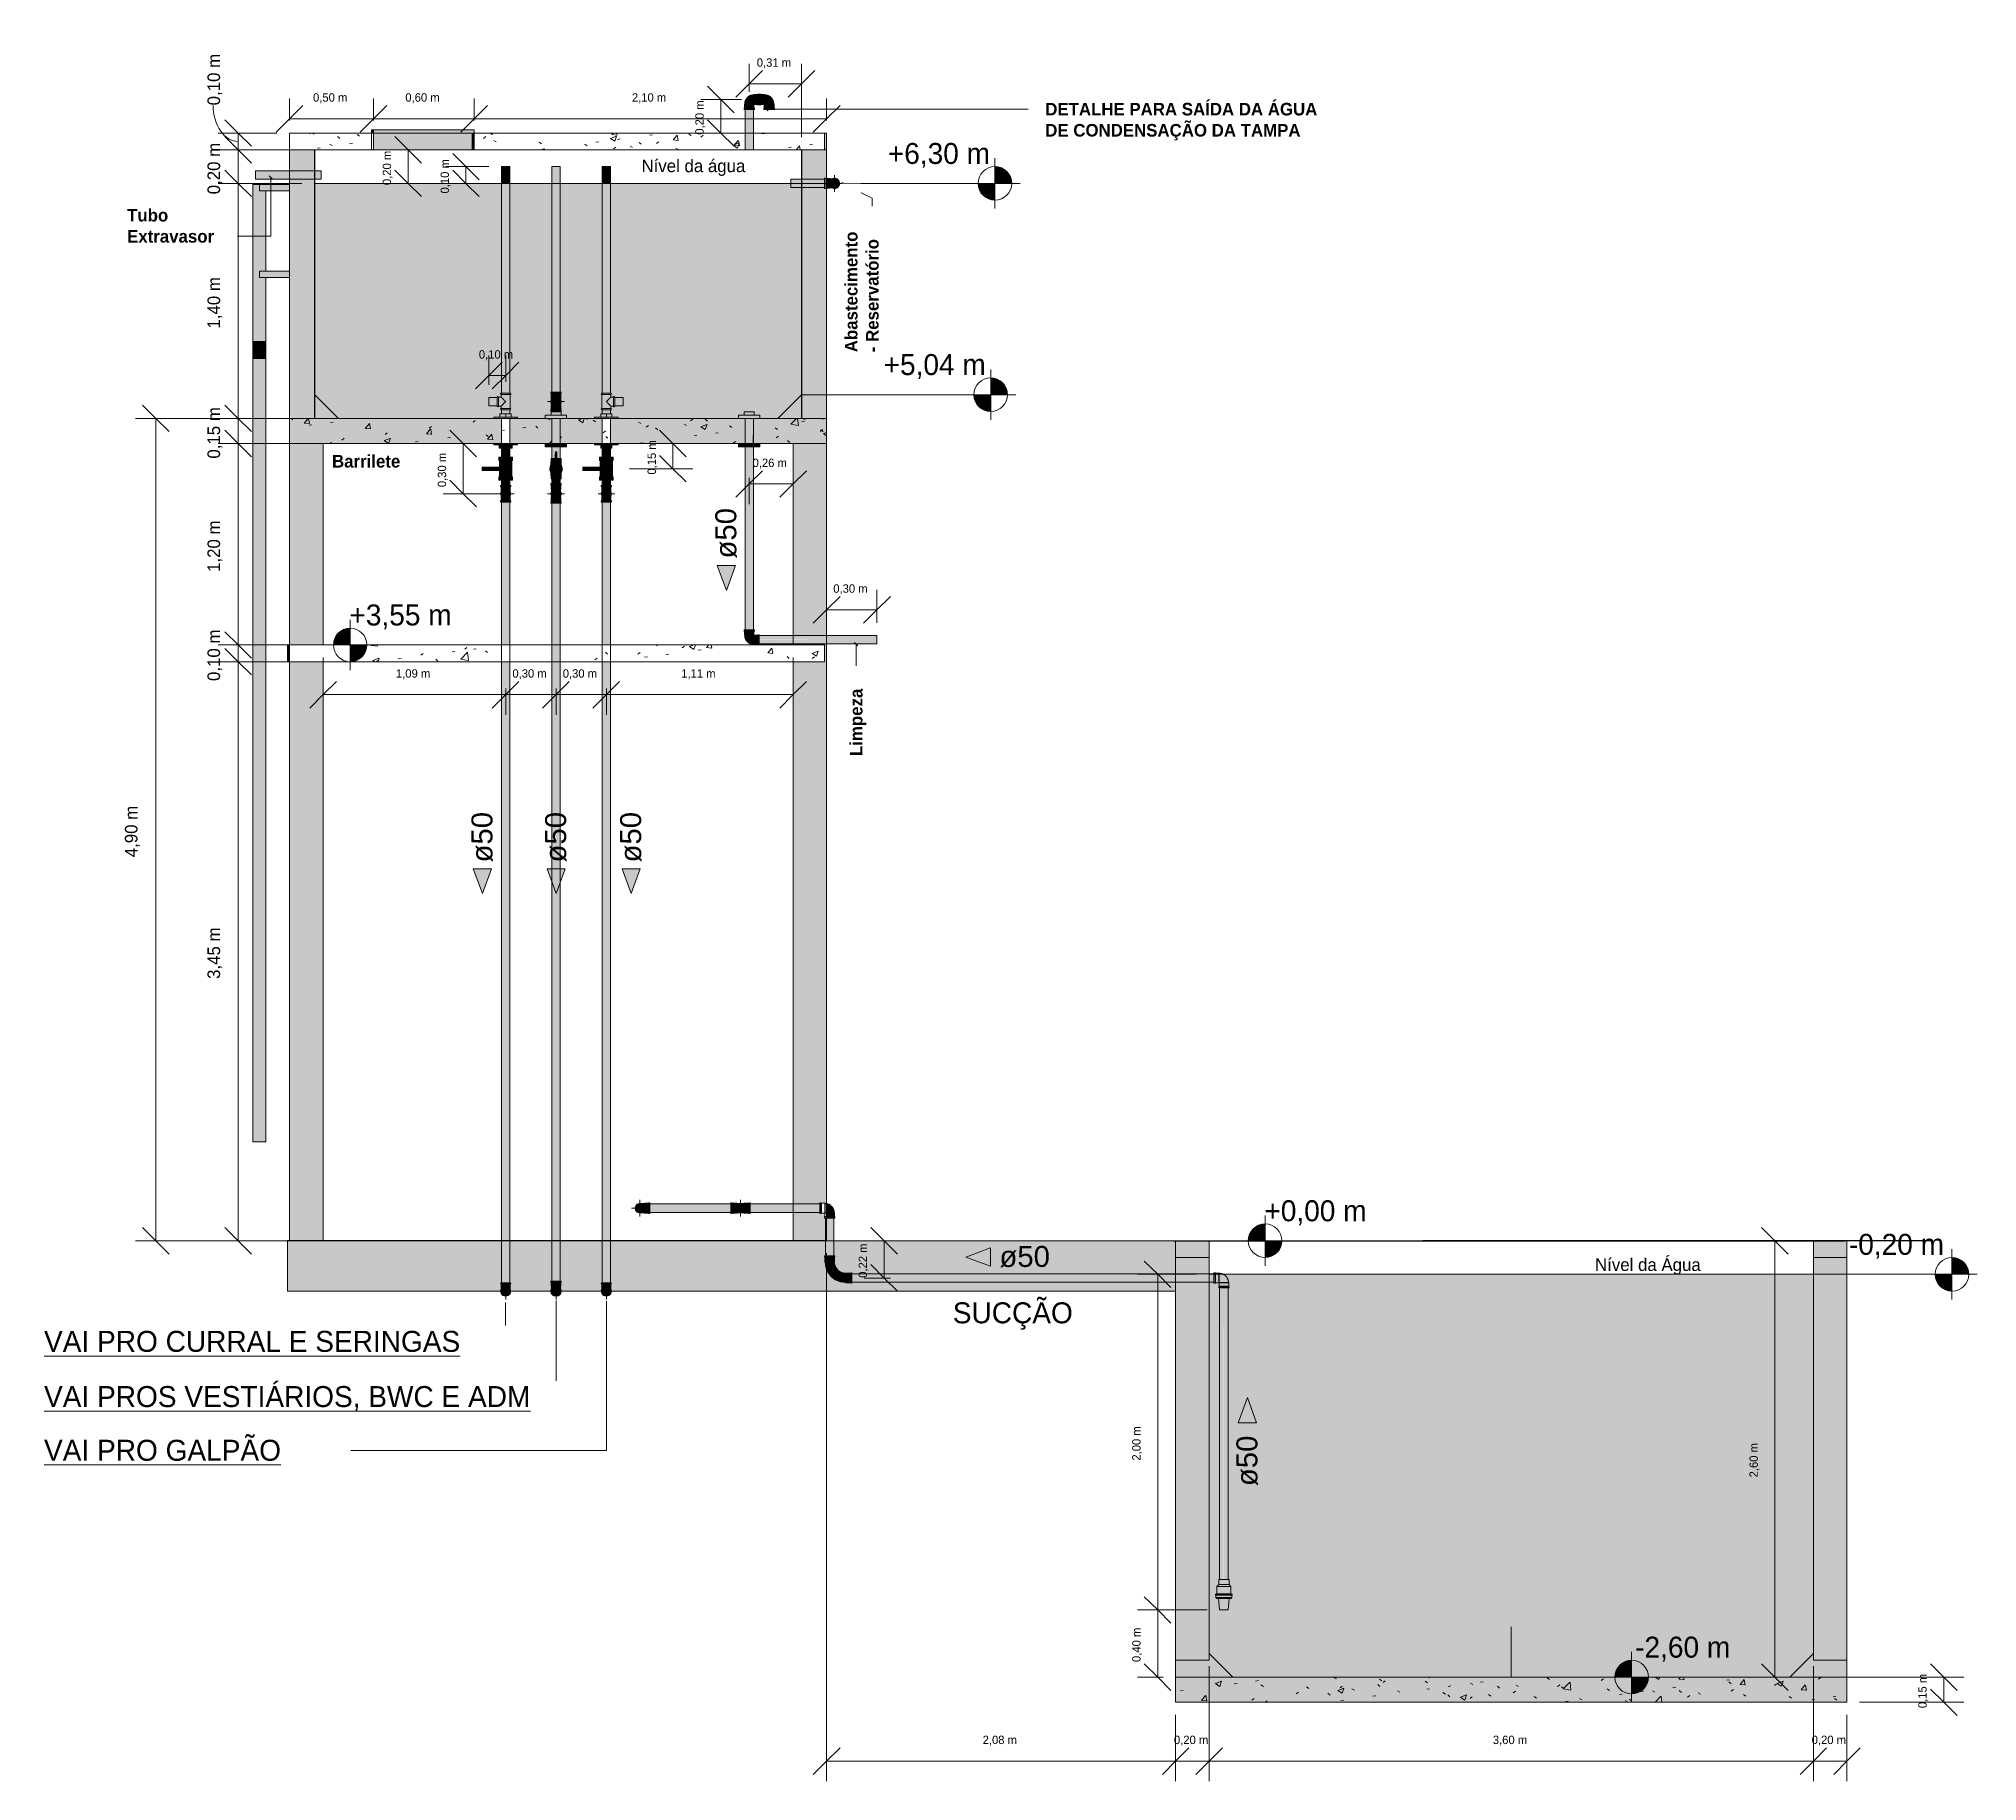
# Model space of a CAD drawing. Header units: metres. Extents: x 147 to 427, y -16 to 162.
# Drawn here: x 181.23 to 192.78, y -3.22 to 7.16 of the extents above; entities that cross this region are included whole.
import ezdxf

# ---------------------------------------------------------------- set-up
doc = ezdxf.new("R2010")
doc.units = ezdxf.units.M
doc.linetypes.add('IMPORT-Dashed _3_', pattern=[0.75, 0.5, -0.25])
for name, color, linetype, lineweight, true_color in [('1053_ARQ_BASE_MATADOURO_dwg', 7, 'Continuous', 5, 0x767676), ('A-FLOR', 7, 'Continuous', 9, 0x007f00), ('A-FLOR-PATT', 7, 'Continuous', 9, 0x007f00)]:
    doc.layers.add(name, color=color, linetype=linetype, lineweight=lineweight, true_color=true_color)
for name, color, linetype, lineweight in [('A-ANNO-DIMS', 7, 'Continuous', 5), ('A-ANNO-DIMS-50', 7, 'Continuous', 5), ('A-COTAS', 7, 'Continuous', 9), ('A-DETL', 7, 'Continuous', 5), ('A-DETL-GENF', 7, 'Continuous', 5), ('A-EQUIPAMENTOS', 7, 'Continuous', 5), ('A-ESQ-PORTAS', 7, 'Continuous', 20), ('A-ESTRUTURA', 7, 'Continuous', 30), ('A-PAREDE', 7, 'Continuous', 30), ('A-PISO', 7, 'Continuous', 5), ('A-PROJEÇÃO', 7, 'IMPORT-Dashed _3_', 15), ('A-WALL', 7, 'Continuous', 9), ('A_PROJEÇÃO', 7, 'IMPORT-Dashed _3_', 5), ('G-ANNO-DIMS', 7, 'Continuous', 5), ('G-ANNO-TEXT', 7, 'Continuous', 5), ('LISTAGEM_TEXTO', 7, 'Continuous', 5), ('P-PIPE', 7, 'Continuous', 5), ('P-PIPE-CNTR', 7, 'Continuous', 5), ('P-PIPE-IDEN', 7, 'Continuous', 5), ('Q-SPCQ', 7, 'Continuous', 5)]:
    doc.layers.add(name, color=color, linetype=linetype, lineweight=lineweight)
doc.styles.add('Arial_25', font='arial.ttf', dxfattribs={"height": 0.125})
doc.styles.add('Century Gothic', font='GOTHIC.TTF', dxfattribs={"height": 0.05})
doc.styles.add('Century Gothic_1', font='GOTHIC.TTF', dxfattribs={"height": 0.075})
doc.styles.add('Century Gothic_3', font='GOTHIC.TTF', dxfattribs={"height": 0.125})
doc.styles.add('Century Gothic_B_1', font='GOTHICB.TTF', dxfattribs={"height": 0.075})
doc.dimstyles.new('Setores_1_5', dxfattribs={"dimscale": 0.3048, "dimtxt": 0.078313, "dimasz": 0.520833, "dimexe": 0.393701, "dimexo": 0.246063, "dimgap": 0.287073, "dimtad": 1, "dimrnd": 0.01, "dimzin": 0, "dimdsep": 46, "dimtxsty": 'Century Gothic_1', "dimblk1": 'OBLIQUE', "dimblk2": 'OBLIQUE', "dimsah": 1, "dimcen": 0.09, "dimazin": 0, "dimtfac": 1, "dimtdec": 4, "dimtix": 1, "dimtmove": 0, "dimatfit": 3, "dimfxl": 1, "dimtvp": 1, "dimtolj": 1, "dimtzin": 0, "dimarcsym": 2})
doc.dimstyles.new('Setores_1_5_1', dxfattribs={"dimscale": 0.3048, "dimtxt": 0.078313, "dimasz": 0.520833, "dimexe": 0.393701, "dimexo": 0.246063, "dimgap": 0.287073, "dimtad": 1, "dimrnd": 0.01, "dimzin": 0, "dimdsep": 46, "dimtxsty": 'Century Gothic_1', "dimblk1": 'OBLIQUE', "dimblk2": 'OBLIQUE', "dimsah": 1, "dimcen": 0.09, "dimazin": 0, "dimtfac": 1, "dimtdec": 4, "dimtix": 1, "dimtmove": 1, "dimatfit": 3, "dimfxl": 1, "dimtvp": 1, "dimtolj": 1, "dimtzin": 0, "dimarcsym": 2})
doc.dimstyles.new('Setores_1_mm', dxfattribs={"dimscale": 0.3048, "dimtxt": 0.052208, "dimasz": 0.520833, "dimexe": 0.393701, "dimexo": 0.246063, "dimgap": 0.287073, "dimtad": 1, "dimrnd": 0.01, "dimzin": 0, "dimdsep": 46, "dimtxsty": 'Century Gothic', "dimblk1": 'OBLIQUE', "dimblk2": 'OBLIQUE', "dimsah": 1, "dimcen": 0.09, "dimazin": 0, "dimtfac": 1, "dimtdec": 4, "dimtix": 1, "dimtmove": 0, "dimatfit": 3, "dimfxl": 1, "dimtvp": 1, "dimtolj": 1, "dimtzin": 0, "dimarcsym": 2})
pattern_1 = [(50, (187.6041, 2.196), (0.364365, -0.031877), [0.0381, -0.4191]), (355, (187.6041, 2.196), (-0.070485, 0.382117), [0.03048, -0.33528]), (100.451, (187.6351, 2.193), (0.293886, 0.35023), [0.03238, -0.35618]), (46.184, (187.6041, 2.297), (0.54216, -0.084084), [0.05715, -0.62865]), (96.636, (187.6501, 2.29), (0.474805, 0.494854), [0.04857, -0.53427]), (351.184, (187.6041, 2.297), (0.47481, 0.494846), [0.04572, -0.50292]), (21, (187.6551, 2.272), (0.303226, -0.204528), [0.0381, -0.4191]), (326, (187.6551, 2.272), (0.123607, 0.368379), [0.03048, -0.33528]), (71.451, (187.6811, 2.255), (0.426833, 0.163839), [0.03238, -0.35618]), (37.5, (187.60411, 2.196), (0.0061807, 0.1691082), [0.01676, -0.31445, 0.01676, -0.3236, -0.33655]), (37.5, (187.60411, 2.196), (0.0061807, 0.1691082), [-0.67158, 0.01676, -0.31979]), (7.5, (187.60411, 2.196), (0.1336414, 0.200358), [0.01676, -0.17729, 0.01676, -0.30683, -0.12827]), (7.5, (187.60411, 2.196), (0.1336414, 0.200358), [-0.51765, 0.01676, -0.11151]), (327.5, (187.49111, 2.196), (0.2711816, -0.0114606), [0.01676, -0.11024, 0.01676, -0.37948, -0.52578]), (327.5, (187.49111, 2.196), (0.2711816, -0.0114606), [-0.52324, 0.01676, -0.50902]), (317.5, (187.44011, 2.196), (0.296258, 0.050851), [0.01676, -0.14834, 0.01676, -0.24638, -0.37338]), (317.5, (187.44011, 2.196), (0.296258, 0.050851), [-0.42824, 0.01676, -0.35662])]

# ---------------------------------------------------------------- blocks, each defined once
blk = doc.blocks.new('Escada de mão - Padrão-3987826-DD')
at = {"layer": 'Q-SPCQ', "true_color": 0x7f7f7f}
for points in [[(147.313, 5.357), (147.313, 5.74), (147.275, 5.74), (147.275, 5.778), (147.313, 5.778), (147.313, 6.256), (147.275, 6.256), (147.275, 6.294), (147.237, 6.294), (147.237, 5.357), (147.293, 5.357)], [(147.275, 6.256), (147.455, 6.256), (147.455, 6.294), (147.275, 6.294), (147.275, 6.256)], [(147.275, 5.759), (147.455, 5.759), (147.455, 5.778), (147.275, 5.778), (147.275, 5.764)], [(147.455, 5.74), (147.455, 5.759), (147.275, 5.759), (147.275, 5.74), (147.454, 5.74)], [(147.237, 5.256), (147.313, 5.256), (147.313, 5.357), (147.237, 5.357), (147.237, 5.26)], [(147.237, 0.589), (147.313, 0.589), (147.313, 5.256), (147.237, 5.256), (147.237, 0.834)]]:
    blk.add_hatch(color=8, dxfattribs=at).paths.add_polyline_path(points)
at = {"layer": 'Q-SPCQ', "color": 253, "true_color": 0xaaaaaa}
for p, q in [((147.237, 5.357), (147.237, 6.294)), ((147.275, 6.294), (147.237, 6.294)), ((147.455, 6.294), (147.275, 6.294)), ((147.275, 6.294), (147.275, 6.256)), ((147.275, 6.256), (147.455, 6.256)), ((147.313, 6.256), (147.313, 5.778)), ((147.455, 5.778), (147.275, 5.778)), ((147.275, 5.778), (147.275, 5.759)), ((147.275, 5.759), (147.275, 5.74)), ((147.275, 5.74), (147.455, 5.74)), ((147.313, 5.74), (147.313, 5.357)), ((147.237, 5.256), (147.237, 5.357)), ((147.237, 5.357), (147.313, 5.357)), ((147.313, 5.357), (147.313, 5.256)), ((147.237, 0.589), (147.237, 5.256)), ((147.237, 5.256), (147.313, 5.256)), ((147.313, 5.256), (147.313, 0.589)), ((147.237, 0.589), (147.313, 0.589))]:
    blk.add_line(p, q, dxfattribs=at)
blk = doc.blocks.new('1053_ARQ_BASE_MATADOURO_dwg_sanitario-4039603-DD')
at = {"layer": 'A_PROJEÇÃO'}
for p, q in [((150.767, 0), (152.867, 0)), ((157.246, 0), (156.797, 0)), ((157.246, 0), (156.797, 0)), ((150.767, 0), (146.972, 0)), ((146.972, 0), (150.767, 0)), ((150.767, 0), (152.867, 0))]:
    blk.add_line(p, q, dxfattribs=at)
at = {"layer": 'LISTAGEM_TEXTO'}
for p, q in [((152.867, 0), (146.972, 0)), ((146.972, 0), (152.867, 0)), ((157.246, 0), (156.797, 0)), ((156.797, 0), (157.246, 0))]:
    blk.add_line(p, q, dxfattribs=at)
blk = doc.blocks.new('1053_ARQ_BASE_MATADOURO_dwg_PU-Tick-4039619-DD')
at = {"layer": 'A-COTAS'}
for p, q in [((154.296, 0), (154.421, 0)), ((154.389, 0), (154.327, 0))]:
    blk.add_line(p, q, dxfattribs=at)
blk = doc.blocks.new('1053_ARQ_BASE_MATADOURO_dwg_A$C36706394-4039621-DD')
at = {"layer": 'A-EQUIPAMENTOS'}
for p, q in [((154.358, 0), (154.667, 0)), ((154.457, 0), (154.358, 0)), ((154.385, 0), (154.388, 0)), ((154.385, 0), (154.394, 0)), ((154.394, 0), (154.642, 0)), ((154.42, 0), (154.433, 0)), ((154.422, 0), (154.492, 0)), ((154.433, 0), (154.502, 0)), ((154.565, 0), (154.468, 0)), ((154.492, 0), (154.504, 0)), ((154.537, 0), (154.544, 0)), ((154.544, 0), (154.631, 0)), ((154.631, 0), (154.641, 0)), ((154.358, 0), (154.66, 0))]:
    blk.add_line(p, q, dxfattribs=at)
blk = doc.blocks.new('1053_ARQ_BASE_MATADOURO_dwg_onw-4039622-DD')
at = {"layer": 'A-EQUIPAMENTOS'}
for p, q in [((157.198, 0), (157.185, 0)), ((157.192, 0), (157.193, 0)), ((157.193, 0), (157.195, 0)), ((157.219, 0), (157.201, 0)), ((157.219, 0), (157.203, 0)), ((157.204, 0), (157.22, 0)), ((157.235, 0), (157.207, 0)), ((157.208, 0), (157.212, 0)), ((157.241, 0), (157.212, 0)), ((157.247, 0), (157.218, 0)), ((157.219, 0), (157.218, 0)), ((157.221, 0), (157.22, 0)), ((157.248, 0), (157.221, 0)), ((157.246, 0), (157.231, 0)), ((157.241, 0), (157.237, 0)), ((157.246, 0), (157.201, 0))]:
    blk.add_line(p, q, dxfattribs=at)
at = {"layer": 'A-EQUIPAMENTOS', "flags": 128}
for points in [[(157.174, 0), (157.164, 0), (157.17, 0), (157.198, 0), (157.205, 0), (157.219, 0)], [(157.226, 0), (157.23, 0), (157.218, 0)], [(157.198, 0), (157.203, 0), (157.23, 0), (157.246, 0)], [(157.246, 0), (157.2, 0), (157.204, 0)]]:
    blk.add_lwpolyline(points, dxfattribs=at)
blk = doc.blocks.new('1053_ARQ_BASE_MATADOURO_dwg_onw-4039623-DD')
at = {"layer": 'A-EQUIPAMENTOS'}
for p, q in [((155.041, 0), (155.038, 0)), ((155.054, 0), (155.053, 0)), ((155.056, 0), (155.056, 0)), ((155.059, 0), (155.083, 0)), ((155.061, 0), (155.085, 0)), ((155.084, 0), (155.113, 0)), ((155.085, 0), (155.084, 0)), ((155.086, 0), (155.115, 0)), ((155.087, 0), (155.086, 0)), ((155.087, 0), (155.086, 0)), ((155.087, 0), (155.116, 0)), ((155.087, 0), (155.115, 0)), ((155.113, 0), (155.114, 0)), ((155.115, 0), (155.115, 0)), ((155.115, 0), (155.116, 0)), ((155.146, 0), (155.156, 0)), ((155.147, 0), (155.146, 0)), ((155.147, 0), (155.147, 0)), ((155.163, 0), (155.165, 0)), ((155.163, 0), (155.164, 0)), ((155.174, 0), (155.176, 0)), ((155.178, 0), (155.223, 0)), ((155.182, 0), (155.199, 0)), ((155.22, 0), (155.234, 0)), ((155.285, 0), (155.307, 0)), ((155.313, 0), (155.291, 0)), ((155.308, 0), (155.314, 0)), ((155.355, 0), (155.341, 0)), ((155.349, 0), (155.399, 0)), ((155.364, 0), (155.391, 0)), ((155.406, 0), (155.382, 0)), ((155.411, 0), (155.396, 0)), ((155.451, 0), (155.449, 0)), ((155.497, 0), (155.485, 0)), ((155.508, 0), (155.501, 0)), ((155.506, 0), (155.51, 0)), ((155.535, 0), (155.57, 0)), ((155.571, 0), (155.541, 0)), ((155.609, 0), (155.547, 0)), ((155.568, 0), (155.57, 0)), ((155.572, 0), (155.572, 0)), ((155.582, 0), (155.583, 0)), ((155.588, 0), (155.588, 0)), ((155.6, 0), (155.59, 0)), ((155.601, 0), (155.6, 0)), ((155.604, 0), (155.635, 0)), ((155.61, 0), (155.609, 0)), ((155.616, 0), (155.645, 0)), ((155.617, 0), (155.616, 0)), ((155.619, 0), (155.618, 0)), ((155.619, 0), (155.648, 0)), ((155.625, 0), (155.654, 0)), ((155.625, 0), (155.629, 0)), ((155.631, 0), (155.66, 0)), ((155.645, 0), (155.646, 0)), ((155.662, 0), (155.646, 0)), ((155.647, 0), (155.665, 0)), ((155.647, 0), (155.663, 0)), ((155.647, 0), (155.648, 0)), ((155.658, 0), (155.654, 0)), ((155.668, 0), (155.681, 0)), ((155.673, 0), (155.671, 0)), ((155.674, 0), (155.673, 0))]:
    blk.add_line(p, q, dxfattribs=at)
at = {"layer": 'A-EQUIPAMENTOS', "flags": 128}
for points in [[(155.037, 0), (155.018, 0), (155.012, 0), (155.029, 0), (155.027, 0), (155.04, 0), (155.052, 0), (155.073, 0), (155.16, 0)], [(155.031, 0), (155.042, 0), (155.074, 0), (155.1, 0)], [(155.069, 0), (155.07, 0), (155.058, 0), (155.057, 0)], [(155.144, 0), (155.146, 0), (155.08, 0)], [(155.164, 0), (155.08, 0), (155.08, 0)], [(155.101, 0), (155.151, 0), (155.173, 0)], [(155.159, 0), (155.145, 0), (155.147, 0)], [(155.147, 0), (155.145, 0), (155.195, 0)], [(155.147, 0), (155.177, 0), (155.177, 0), (155.171, 0)], [(155.163, 0), (155.179, 0), (155.203, 0), (155.228, 0), (155.247, 0)], [(155.164, 0), (155.225, 0), (155.298, 0), (155.373, 0), (155.477, 0), (155.537, 0)], [(155.169, 0), (155.206, 0), (155.247, 0), (155.284, 0)], [(155.361, 0), (155.339, 0), (155.334, 0), (155.325, 0), (155.317, 0), (155.312, 0), (155.303, 0), (155.276, 0), (155.246, 0), (155.218, 0), (155.199, 0), (155.187, 0)], [(155.279, 0), (155.287, 0), (155.286, 0), (155.269, 0), (155.254, 0), (155.239, 0), (155.217, 0), (155.2, 0), (155.194, 0), (155.198, 0), (155.203, 0)], [(155.211, 0), (155.198, 0), (155.204, 0), (155.211, 0), (155.229, 0)], [(155.218, 0), (155.211, 0), (155.201, 0)], [(155.235, 0), (155.226, 0), (155.217, 0), (155.221, 0)], [(155.226, 0), (155.222, 0), (155.227, 0)], [(155.237, 0), (155.296, 0), (155.34, 0), (155.381, 0), (155.44, 0), (155.475, 0), (155.489, 0)], [(155.323, 0), (155.34, 0), (155.359, 0), (155.378, 0), (155.398, 0), (155.44, 0), (155.456, 0), (155.453, 0), (155.426, 0), (155.382, 0), (155.353, 0), (155.339, 0), (155.32, 0), (155.304, 0), (155.287, 0), (155.289, 0), (155.294, 0), (155.317, 0), (155.329, 0), (155.351, 0), (155.378, 0), (155.41, 0), (155.428, 0), (155.442, 0)], [(155.311, 0), (155.311, 0), (155.307, 0)], [(155.345, 0), (155.367, 0), (155.38, 0)], [(155.436, 0), (155.403, 0), (155.38, 0), (155.369, 0)], [(155.505, 0), (155.52, 0), (155.528, 0), (155.534, 0), (155.533, 0), (155.536, 0), (155.538, 0), (155.53, 0), (155.496, 0), (155.477, 0), (155.455, 0), (155.43, 0), (155.422, 0), (155.433, 0)], [(155.443, 0), (155.432, 0), (155.431, 0), (155.438, 0)], [(155.52, 0), (155.485, 0), (155.447, 0)], [(155.502, 0), (155.484, 0), (155.469, 0), (155.452, 0), (155.454, 0)], [(155.485, 0), (155.51, 0), (155.53, 0), (155.552, 0)], [(155.531, 0), (155.537, 0), (155.541, 0), (155.526, 0), (155.513, 0)], [(155.668, 0), (155.663, 0), (155.636, 0), (155.595, 0), (155.523, 0)], [(155.547, 0), (155.571, 0), (155.59, 0)], [(155.575, 0), (155.572, 0), (155.57, 0), (155.603, 0)], [(155.582, 0), (155.666, 0), (155.662, 0)], [(155.607, 0), (155.608, 0), (155.6, 0), (155.583, 0)], [(155.598, 0), (155.6, 0), (155.665, 0)], [(155.64, 0), (155.636, 0), (155.648, 0)], [(155.692, 0), (155.703, 0), (155.696, 0), (155.668, 0), (155.661, 0), (155.647, 0)]]:
    blk.add_lwpolyline(points, dxfattribs=at)
for points in [[(155.169, 0), (155.169, 0), (155.141, 0), (155.141, 0)], [(155.565, 0), (155.566, 0), (155.594, 0), (155.593, 0)]]:
    blk.add_lwpolyline(points, close=True, dxfattribs=at)
blk = doc.blocks.new('1053_ARQ_BASE_MATADOURO_dwg_A$C41DB0A6B-4039624-DD')
at = {"layer": 'A-EQUIPAMENTOS'}
for p, q in [((156.558, 0), (156.508, 0)), ((156.558, 0), (156.508, 0)), ((156.558, 0), (156.508, 0)), ((156.558, 0), (156.508, 0)), ((156.518, 0), (156.528, 0)), ((156.518, 0), (156.528, 0)), ((156.518, 0), (156.528, 0)), ((156.518, 0), (156.528, 0)), ((156.558, 0), (156.608, 0)), ((156.558, 0), (156.608, 0)), ((156.592, 0), (156.608, 0)), ((156.592, 0), (156.608, 0)), ((156.908, 0), (156.608, 0)), ((156.608, 0), (156.908, 0)), ((156.908, 0), (156.958, 0)), ((156.908, 0), (156.958, 0)), ((156.518, 0), (156.508, 0)), ((156.508, 0), (156.518, 0)), ((156.518, 0), (156.508, 0))]:
    blk.add_line(p, q, dxfattribs=at)
at = {"layer": 'A-EQUIPAMENTOS', "flags": 128}
for points in [[(156.592, 0), (156.528, 0)], [(156.528, 0), (156.592, 0)]]:
    blk.add_lwpolyline(points, close=True, dxfattribs=at)
blk.add_lwpolyline([(156.508, 0), (156.518, 0), (156.508, 0), (156.518, 0)], dxfattribs=at)
blk = doc.blocks.new('1053_ARQ_BASE_MATADOURO_dwg_A$C64AE02AF-4039625-DD')
at = {"layer": 'A-EQUIPAMENTOS'}
for p, q in [((156.668, 0), (156.678, 0)), ((156.738, 0), (156.678, 0)), ((156.692, 0), (156.765, 0)), ((156.725, 0), (156.765, 0)), ((156.738, 0), (156.748, 0)), ((157.246, 0), (156.765, 0)), ((157.246, 0), (156.765, 0)), ((157.238, 0), (157.246, 0)), ((156.748, 0), (156.668, 0)), ((157.238, 0), (157.246, 0))]:
    blk.add_line(p, q, dxfattribs=at)
blk = doc.blocks.new('1053_ARQ_BASE_MATADOURO_dwg_Chuveiro-4039628-DD')
at = {"layer": 'A-EQUIPAMENTOS'}
for p, q in [((156.896, 0), (156.958, 0)), ((156.896, 0), (157.02, 0)), ((156.95, 0), (156.966, 0)), ((156.958, 0), (157.02, 0)), ((156.95, 0), (156.966, 0))]:
    blk.add_line(p, q, dxfattribs=at)
blk = doc.blocks.new('1053_ARQ_BASE_MATADOURO_dwg_A$C41DB0A6B-4039631-DD')
at = {"layer": 'A-EQUIPAMENTOS'}
for p, q in [((155.958, 0), (155.908, 0)), ((155.958, 0), (155.908, 0)), ((155.958, 0), (156.258, 0)), ((156.258, 0), (155.958, 0)), ((156.275, 0), (156.258, 0)), ((156.275, 0), (156.258, 0)), ((156.308, 0), (156.258, 0)), ((156.308, 0), (156.258, 0)), ((156.308, 0), (156.358, 0)), ((156.308, 0), (156.358, 0)), ((156.308, 0), (156.358, 0)), ((156.308, 0), (156.358, 0)), ((156.348, 0), (156.338, 0)), ((156.348, 0), (156.338, 0)), ((156.348, 0), (156.338, 0)), ((156.348, 0), (156.338, 0)), ((156.348, 0), (156.358, 0)), ((156.358, 0), (156.348, 0)), ((156.348, 0), (156.358, 0))]:
    blk.add_line(p, q, dxfattribs=at)
at = {"layer": 'A-EQUIPAMENTOS', "flags": 128}
for points in [[(156.275, 0), (156.338, 0)], [(156.338, 0), (156.275, 0)]]:
    blk.add_lwpolyline(points, close=True, dxfattribs=at)
blk.add_lwpolyline([(156.358, 0), (156.348, 0), (156.358, 0), (156.348, 0)], dxfattribs=at)
blk = doc.blocks.new('1053_ARQ_BASE_MATADOURO_dwg_A$C64AE02AF-4039632-DD')
at = {"layer": 'A-EQUIPAMENTOS'}
for p, q in [((155.428, 0), (155.418, 0)), ((155.488, 0), (155.428, 0)), ((155.475, 0), (155.442, 0)), ((155.458, 0), (156.102, 0)), ((155.475, 0), (156.102, 0)), ((155.498, 0), (155.488, 0)), ((155.558, 0), (155.548, 0)), ((155.618, 0), (155.558, 0)), ((155.628, 0), (155.618, 0)), ((156.142, 0), (156.102, 0)), ((156.175, 0), (156.102, 0)), ((156.128, 0), (156.118, 0)), ((156.128, 0), (156.188, 0)), ((156.198, 0), (156.188, 0)), ((155.418, 0), (155.498, 0)), ((155.628, 0), (155.548, 0)), ((156.118, 0), (156.198, 0))]:
    blk.add_line(p, q, dxfattribs=at)
blk = doc.blocks.new('1053_ARQ_BASE_MATADOURO_dwg_acoplada-4039633-DD')
at = {"layer": 'A-EQUIPAMENTOS'}
for p, q in [((154.716, 0), (154.658, 0)), ((154.721, 0), (154.667, 0)), ((154.833, 0), (154.716, 0)), ((154.718, 0), (154.766, 0)), ((154.768, 0), (154.718, 0)), ((154.833, 0), (154.721, 0)), ((154.771, 0), (154.722, 0)), ((154.77, 0), (154.722, 0)), ((154.766, 0), (154.857, 0)), ((154.857, 0), (154.768, 0)), ((154.857, 0), (154.77, 0)), ((154.857, 0), (154.771, 0)), ((154.816, 0), (154.836, 0)), ((154.816, 0), (154.819, 0)), ((154.831, 0), (154.819, 0)), ((154.857, 0), (154.831, 0)), ((154.976, 0), (154.833, 0)), ((154.981, 0), (154.833, 0)), ((154.836, 0), (154.857, 0)), ((154.857, 0), (154.879, 0)), ((154.883, 0), (154.857, 0)), ((154.945, 0), (154.857, 0)), ((154.945, 0), (154.857, 0)), ((154.857, 0), (154.949, 0)), ((154.948, 0), (154.857, 0)), ((154.879, 0), (154.898, 0)), ((154.895, 0), (154.883, 0)), ((154.895, 0), (154.898, 0)), ((154.993, 0), (154.945, 0)), ((154.993, 0), (154.945, 0)), ((154.998, 0), (154.948, 0)), ((154.949, 0), (154.998, 0)), ((155.048, 0), (154.976, 0)), ((155.058, 0), (154.981, 0)), ((155.047, 0), (155.033, 0)), ((155.033, 0), (155.047, 0)), ((155.058, 0), (155.047, 0)), ((155.047, 0), (155.058, 0)), ((155.058, 0), (155.062, 0)), ((155.062, 0), (155.058, 0))]:
    blk.add_line(p, q, dxfattribs=at)
at = {"layer": 'A-EQUIPAMENTOS', "flags": 128}
for points in [[(155.058, 0), (155.033, 0), (155.032, 0), (155.03, 0), (155.027, 0), (155.02, 0), (154.857, 0), (154.693, 0), (154.686, 0), (154.66, 0), (154.658, 0)], [(155.048, 0), (155.047, 0), (155.043, 0), (155.036, 0), (155.029, 0), (154.882, 0), (154.858, 0), (154.833, 0), (154.686, 0), (154.679, 0), (154.673, 0), (154.669, 0), (154.667, 0)], [(154.667, 0), (154.669, 0), (154.673, 0), (154.679, 0), (154.686, 0)], [(154.682, 0), (154.68, 0), (154.679, 0), (154.677, 0), (154.676, 0), (154.677, 0), (154.679, 0)], [(154.679, 0), (154.68, 0), (154.682, 0)], [(155.033, 0), (155.032, 0), (155.029, 0), (155.024, 0), (155.019, 0), (154.882, 0), (154.858, 0), (154.834, 0), (154.696, 0), (154.691, 0), (154.687, 0), (154.683, 0), (154.682, 0)], [(154.682, 0), (154.684, 0), (154.688, 0), (154.694, 0), (154.701, 0)], [(155.014, 0), (155.021, 0), (155.027, 0), (155.031, 0), (155.033, 0)], [(155.029, 0), (155.036, 0), (155.043, 0), (155.047, 0), (155.048, 0)]]:
    blk.add_lwpolyline(points, dxfattribs=at)
blk = doc.blocks.new('1053_ARQ_BASE_MATADOURO_dwg_Chuveiro-4039634-DD')
at = {"layer": 'A-EQUIPAMENTOS'}
for p, q in [((155.97, 0), (155.846, 0)), ((155.908, 0), (155.846, 0)), ((155.916, 0), (155.9, 0)), ((155.97, 0), (155.908, 0)), ((155.916, 0), (155.9, 0))]:
    blk.add_line(p, q, dxfattribs=at)
blk = doc.blocks.new('1053_ARQ_BASE_MATADOURO_dwg_A$C51235BF3-4039635-DD')
at = {"layer": 'A-EQUIPAMENTOS'}
for p, q in [((154.664, 0), (154.556, 0)), ((154.664, 0), (154.587, 0)), ((155.253, 0), (154.664, 0)), ((155.253, 0), (154.664, 0)), ((155.354, 0), (155.253, 0)), ((155.323, 0), (155.253, 0))]:
    blk.add_line(p, q, dxfattribs=at)
blk = doc.blocks.new('1053_ARQ_BASE_MATADOURO_dwg_A$C586046A9-4039636-DD')
at = {"layer": 'A-EQUIPAMENTOS'}
for p, q in [((154.438, 0), (154.378, 0)), ((154.378, 0), (154.468, 0)), ((154.378, 0), (154.468, 0)), ((154.438, 0), (154.378, 0)), ((154.378, 0), (154.358, 0)), ((154.358, 0), (154.378, 0)), ((154.378, 0), (154.358, 0)), ((154.358, 0), (154.378, 0))]:
    blk.add_line(p, q, dxfattribs=at)
blk = doc.blocks.new('1053_ARQ_BASE_MATADOURO_dwg_arq geral tgov-4039641-DD')
at = {"lineweight": 5}
for p, q in [((157.246, 0), (154.207, 0)), ((146.972, 0), (157.246, 0)), ((154.207, 0), (157.246, 0)), ((157.246, 0), (154.207, 0)), ((154.207, 0), (157.246, 0))]:
    blk.add_line(p, q, dxfattribs=at)
at = {"layer": 'A-COTAS'}
for p, q in [((146.972, 0), (152.805, 0)), ((154.296, 0), (146.972, 0)), ((154.144, 0), (146.972, 0)), ((152.93, 0), (156.734, 0)), ((157.246, 0), (154.269, 0)), ((154.421, 0), (157.246, 0)), ((156.859, 0), (157.246, 0))]:
    blk.add_line(p, q, dxfattribs=at)
at = {"layer": 'A-EQUIPAMENTOS'}
for p, q in [((154.378, 0), (154.368, 0)), ((154.378, 0), (154.368, 0)), ((154.378, 0), (154.368, 0)), ((154.378, 0), (154.368, 0)), ((154.458, 0), (154.442, 0)), ((154.458, 0), (154.442, 0)), ((154.728, 0), (154.718, 0)), ((154.728, 0), (154.718, 0)), ((154.775, 0), (154.742, 0)), ((154.775, 0), (154.742, 0)), ((154.798, 0), (154.788, 0)), ((154.798, 0), (154.788, 0)), ((154.368, 0), (154.358, 0)), ((154.358, 0), (154.368, 0)), ((154.368, 0), (154.358, 0)), ((154.798, 0), (154.718, 0)), ((154.718, 0), (154.798, 0)), ((154.798, 0), (154.718, 0)), ((154.718, 0), (154.798, 0))]:
    blk.add_line(p, q, dxfattribs=at)
at = {"layer": 'A-EQUIPAMENTOS', "flags": 128}
for points in [[(154.442, 0), (154.378, 0)], [(154.378, 0), (154.442, 0)], [(154.788, 0), (154.728, 0)]]:
    blk.add_lwpolyline(points, close=True, dxfattribs=at)
blk.add_lwpolyline([(154.358, 0), (154.368, 0), (154.358, 0), (154.368, 0)], dxfattribs=at)
at = {"layer": 'A-ESQ-PORTAS'}
for p, q in [((154.207, 0), (157.246, 0)), ((154.357, 0), (157.246, 0)), ((155.348, 0), (155.378, 0)), ((155.378, 0), (155.348, 0)), ((155.378, 0), (156.278, 0)), ((156.278, 0), (155.378, 0)), ((156.308, 0), (156.278, 0)), ((156.278, 0), (156.308, 0)), ((156.558, 0), (156.588, 0)), ((156.588, 0), (156.558, 0)), ((157.246, 0), (156.588, 0)), ((156.588, 0), (157.246, 0))]:
    blk.add_line(p, q, dxfattribs=at)
at = {"layer": 'A-ESTRUTURA'}
for p, q in [((154.207, 0), (154.407, 0)), ((154.407, 0), (154.207, 0)), ((154.208, 0), (154.408, 0)), ((154.408, 0), (154.208, 0))]:
    blk.add_line(p, q, dxfattribs=at)
at = {"layer": 'A-PAREDE'}
for p, q in [((157.246, 0), (154.408, 0)), ((150.643, 0), (147.443, 0)), ((150.493, 0), (150.343, 0)), ((152.722, 0), (156.722, 0)), ((154.208, 0), (155.348, 0)), ((155.348, 0), (154.358, 0)), ((156.358, 0), (154.408, 0)), ((156.558, 0), (156.308, 0)), ((156.308, 0), (156.358, 0)), ((157.246, 0), (156.508, 0)), ((156.508, 0), (156.558, 0))]:
    blk.add_line(p, q, dxfattribs=at)
at = {"layer": 'A-PAREDE', "flags": 128}
blk.add_lwpolyline([(150.343, 0), (147.743, 0), (147.593, 0)], dxfattribs=at)
at = {"layer": 'A-PISO'}
blk.add_line((154.207, 0), (157.246, 0), dxfattribs=at)
blk.add_line((154.207, 0), (157.246, 0), dxfattribs=at)
blk.add_line((154.207, 0), (157.246, 0), dxfattribs=at)
blk.add_line((154.207, 0), (157.246, 0), dxfattribs=at)
blk.add_line((154.207, 0), (157.246, 0), dxfattribs=at)
blk.add_line((154.207, 0), (157.246, 0), dxfattribs=at)
blk.add_line((154.207, 0), (157.246, 0), dxfattribs=at)
blk.add_line((154.207, 0), (157.246, 0), dxfattribs=at)
blk.add_line((154.207, 0), (157.246, 0), dxfattribs=at)
blk.add_line((154.207, 0), (157.246, 0), dxfattribs=at)
at = {"layer": 'A-PROJEÇÃO'}
for p, q in [((156.118, 0), (154.62, 0)), ((156.118, 0), (154.62, 0)), ((157.246, 0), (156.75, 0)), ((157.246, 0), (156.75, 0))]:
    blk.add_line(p, q, dxfattribs=at)
at = {"layer": 'A_PROJEÇÃO'}
for p, q in [((152.722, 0), (156.722, 0)), ((154.407, 0), (157.246, 0)), ((154.407, 0), (157.246, 0)), ((155.514, 0), (155.377, 0)), ((154.858, 0), (154.888, 0)), ((154.888, 0), (154.858, 0)), ((154.888, 0), (154.918, 0)), ((154.918, 0), (154.888, 0)), ((154.918, 0), (155.328, 0)), ((155.328, 0), (154.918, 0)), ((155.328, 0), (155.358, 0)), ((155.358, 0), (155.328, 0)), ((155.388, 0), (155.358, 0)), ((155.358, 0), (155.388, 0)), ((155.798, 0), (155.388, 0)), ((155.388, 0), (155.798, 0)), ((155.828, 0), (155.798, 0)), ((155.798, 0), (155.828, 0)), ((155.858, 0), (155.828, 0)), ((155.828, 0), (155.858, 0)), ((157.008, 0), (157.038, 0)), ((157.038, 0), (157.008, 0)), ((157.038, 0), (157.068, 0)), ((157.068, 0), (157.038, 0)), ((157.068, 0), (157.246, 0)), ((157.246, 0), (157.068, 0))]:
    blk.add_line(p, q, dxfattribs=at)
at = {"layer": 'A_PROJEÇÃO', "flags": 128}
blk.add_lwpolyline([(155.499, 0), (156.278, 0), (156.293, 0), (155.514, 0)], close=True, dxfattribs=at)
blk.add_lwpolyline([(157.246, 0), (156.588, 0), (156.573, 0), (157.246, 0)], dxfattribs=at)
for name, p in [('1053_ARQ_BASE_MATADOURO_dwg_sanitario-4039603-DD', (0, 0)), ('1053_ARQ_BASE_MATADOURO_dwg_PU-Tick-4039619-DD', (-1.491, 0)), ('1053_ARQ_BASE_MATADOURO_dwg_PU-Tick-4039619-DD', (-0.151, 0)), ('1053_ARQ_BASE_MATADOURO_dwg_PU-Tick-4039619-DD', (0, 0)), ('1053_ARQ_BASE_MATADOURO_dwg_A$C36706394-4039621-DD', (0, 0)), ('1053_ARQ_BASE_MATADOURO_dwg_A$C586046A9-4039636-DD', (0, 0)), ('1053_ARQ_BASE_MATADOURO_dwg_A$C51235BF3-4039635-DD', (0, 0)), ('1053_ARQ_BASE_MATADOURO_dwg_acoplada-4039633-DD', (0, 0)), ('1053_ARQ_BASE_MATADOURO_dwg_onw-4039623-DD', (0, 0)), ('1053_ARQ_BASE_MATADOURO_dwg_A$C64AE02AF-4039632-DD', (0, 0)), ('1053_ARQ_BASE_MATADOURO_dwg_Chuveiro-4039634-DD', (0, 0)), ('1053_ARQ_BASE_MATADOURO_dwg_A$C41DB0A6B-4039631-DD', (0, 0)), ('1053_ARQ_BASE_MATADOURO_dwg_A$C41DB0A6B-4039624-DD', (0, 0)), ('1053_ARQ_BASE_MATADOURO_dwg_A$C64AE02AF-4039625-DD', (0, 0)), ('1053_ARQ_BASE_MATADOURO_dwg_PU-Tick-4039619-DD', (2.439, 0)), ('1053_ARQ_BASE_MATADOURO_dwg_Chuveiro-4039628-DD', (0, 0)), ('1053_ARQ_BASE_MATADOURO_dwg_onw-4039622-DD', (0, 0))]:
    blk.add_blockref(name, p)
at = {"extrusion": (0, 0, -1)}
for p in [(-307.225, 0), (-308.565, 0), (-308.716, 0), (-311.155, 0)]:
    blk.add_blockref('1053_ARQ_BASE_MATADOURO_dwg_PU-Tick-4039619-DD', p, dxfattribs=at)
blk = doc.blocks.new('1053_ARQ_BASE_MATADOURO_dwg-3625622-DD')
blk.add_blockref('1053_ARQ_BASE_MATADOURO_dwg_arq geral tgov-4039641-DD', (0, 0))
blk = doc.blocks.new('AF_Valvula Pe com Crivo - Soldável - 50 mm-3961919-DD')
at = {"layer": 'P-PIPE'}
for p, q in [((152.992, -2.049), (152.981, -2.06)), ((152.981, -2.06), (152.981, -2.104)), ((153.063, -2.06), (152.981, -2.06)), ((152.992, -2.019), (152.992, -2.049)), ((153.053, -2.019), (152.992, -2.019)), ((152.992, -2.049), (153.053, -2.049)), ((153.053, -2.049), (153.053, -2.019)), ((153.063, -2.06), (153.053, -2.049)), ((153.063, -2.104), (153.063, -2.06)), ((152.977, -2.105), (152.973, -2.106)), ((152.973, -2.106), (152.973, -2.11)), ((152.973, -2.106), (153.071, -2.106)), ((152.973, -2.11), (152.975, -2.112)), ((153.071, -2.11), (152.973, -2.11)), ((152.975, -2.112), (152.975, -2.126)), ((153.07, -2.112), (152.975, -2.112)), ((152.975, -2.126), (152.98, -2.131)), ((153.07, -2.126), (152.975, -2.126)), ((152.981, -2.104), (152.977, -2.105)), ((153.067, -2.105), (152.977, -2.105)), ((152.98, -2.131), (152.992, -2.131)), ((153.063, -2.104), (152.981, -2.104)), ((152.991, -2.131), (152.997, -2.2)), ((152.992, -2.131), (153.065, -2.131)), ((153.048, -2.2), (153.054, -2.131)), ((153.067, -2.105), (153.063, -2.104)), ((153.065, -2.131), (153.07, -2.126)), ((153.071, -2.106), (153.067, -2.105)), ((153.07, -2.112), (153.071, -2.11)), ((153.07, -2.126), (153.07, -2.112)), ((153.071, -2.11), (153.071, -2.106)), ((152.997, -2.2), (153.048, -2.2))]:
    blk.add_line(p, q, dxfattribs=at)
blk = doc.blocks.new('AÇO_Cotovelo 90 45 - AÇO_Cotovelo 90 45-3953197-DD')
at = {"layer": 'P-PIPE', "true_color": 0x7f7f7f}
for points in [[(148.73, 4.494), (148.743, 4.494), (148.743, 4.501), (148.716, 4.501), (148.713, 4.5), (148.712, 4.497), (148.714, 4.495), (148.718, 4.494), (148.73, 4.494)], [(148.743, 4.42), (148.743, 4.424), (148.734, 4.426), (148.728, 4.428), (148.722, 4.434), (148.718, 4.439), (148.716, 4.446), (148.715, 4.458), (148.715, 4.463), (148.713, 4.46), (148.713, 4.442), (148.722, 4.429), (148.725, 4.426), (148.737, 4.422), (148.742, 4.421)], [(148.743, 4.424), (148.743, 4.482), (148.715, 4.482), (148.716, 4.447), (148.717, 4.443), (148.72, 4.436), (148.725, 4.431), (148.732, 4.426), (148.738, 4.424), (148.743, 4.424)], [(148.74, 4.482), (148.743, 4.482), (148.743, 4.494), (148.717, 4.494), (148.717, 4.482), (148.738, 4.482)], [(148.761, 4.494), (148.769, 4.494), (148.774, 4.497), (148.772, 4.5), (148.767, 4.501), (148.743, 4.501), (148.743, 4.494), (148.76, 4.494)], [(148.756, 4.482), (148.769, 4.482), (148.769, 4.494), (148.743, 4.494), (148.743, 4.482), (148.755, 4.482)], [(148.743, 4.424), (148.751, 4.425), (148.757, 4.428), (148.763, 4.433), (148.767, 4.439), (148.77, 4.446), (148.77, 4.458), (148.77, 4.47), (148.77, 4.482), (148.743, 4.482), (148.743, 4.424)], [(148.743, 4.42), (148.761, 4.426), (148.772, 4.442), (148.772, 4.461), (148.77, 4.464), (148.768, 4.442), (148.765, 4.436), (148.76, 4.431), (148.755, 4.427), (148.748, 4.424), (148.743, 4.424), (148.743, 4.422)]]:
    blk.add_hatch(color=8, dxfattribs=at).paths.add_polyline_path(points)
at = {"layer": 'P-PIPE'}
for p, q in [((148.717, 4.501), (148.715, 4.501)), ((148.715, 4.501), (148.717, 4.501)), ((148.715, 4.501), (148.715, 4.5)), ((148.715, 4.501), (148.743, 4.501)), ((148.715, 4.495), (148.715, 4.482)), ((148.717, 4.494), (148.715, 4.494)), ((148.715, 4.494), (148.717, 4.494)), ((148.716, 4.482), (148.715, 4.482)), ((148.726, 4.482), (148.717, 4.482)), ((148.727, 4.482), (148.727, 4.482)), ((148.743, 4.482), (148.727, 4.482)), ((148.743, 4.501), (148.77, 4.501)), ((148.758, 4.482), (148.743, 4.482)), ((148.759, 4.482), (148.758, 4.482)), ((148.769, 4.482), (148.759, 4.482)), ((148.769, 4.501), (148.77, 4.501)), ((148.77, 4.501), (148.769, 4.501)), ((148.769, 4.494), (148.77, 4.494)), ((148.77, 4.494), (148.769, 4.494)), ((148.77, 4.482), (148.769, 4.482)), ((148.77, 4.5), (148.77, 4.501)), ((148.77, 4.482), (148.77, 4.495))]:
    blk.add_line(p, q, dxfattribs=at)
at = {"layer": 'P-PIPE', "flags": 128}
for points in [[(148.715, 4.494), (148.712, 4.495), (148.712, 4.499), (148.715, 4.501), (148.715, 4.501)], [(148.715, 4.465), (148.712, 4.452), (148.716, 4.436), (148.726, 4.425), (148.742, 4.42), (148.743, 4.42)], [(148.715, 4.482), (148.715, 4.466), (148.715, 4.455), (148.715, 4.451)], [(148.743, 4.501), (148.728, 4.501), (148.718, 4.501), (148.717, 4.501)], [(148.717, 4.494), (148.719, 4.494), (148.73, 4.494), (148.743, 4.494)], [(148.768, 4.501), (148.766, 4.501), (148.755, 4.501), (148.743, 4.501)], [(148.743, 4.494), (148.757, 4.494), (148.767, 4.494), (148.769, 4.494)], [(148.743, 4.42), (148.758, 4.424), (148.769, 4.435), (148.774, 4.451), (148.77, 4.465)], [(148.77, 4.501), (148.773, 4.499), (148.773, 4.496), (148.771, 4.494), (148.77, 4.494)], [(148.77, 4.451), (148.77, 4.455), (148.77, 4.466), (148.77, 4.481), (148.77, 4.482)]]:
    blk.add_lwpolyline(points, dxfattribs=at)
at = {"layer": 'P-PIPE'}
for start, end in [(178.3116, 190.8255), (195, 270), (231.9903, 235.8568), (270, 345), (304.689, 308.0097), (349.1745, 2.676)]:
    blk.add_arc((148.743, 4.451), 0.0274, start, end, dxfattribs=at)
blk = doc.blocks.new('AÇO_TÊ 45 90 - AÇO_TÊ 45 90-3953394-DD')
at = {"layer": 'P-PIPE', "true_color": 0x7f7f7f}
for points in [[(148.721, 4.406), (148.743, 4.406), (148.743, 4.409), (148.715, 4.409), (148.714, 4.408), (148.713, 4.408), (148.714, 4.406), (148.721, 4.406)], [(148.724, 4.405), (148.743, 4.405), (148.743, 4.406), (148.714, 4.406), (148.714, 4.405), (148.724, 4.405)], [(148.727, 4.401), (148.731, 4.402), (148.743, 4.401), (148.743, 4.405), (148.714, 4.405), (148.714, 4.403), (148.714, 4.402), (148.719, 4.402), (148.727, 4.401)], [(148.74, 4.421), (148.734, 4.422), (148.737, 4.422), (148.738, 4.421)], [(148.749, 4.405), (148.772, 4.405), (148.772, 4.406), (148.743, 4.406), (148.743, 4.405), (148.749, 4.405)], [(148.769, 4.402), (148.77, 4.402), (148.772, 4.403), (148.772, 4.405), (148.743, 4.405), (148.743, 4.401), (148.768, 4.402)]]:
    blk.add_hatch(color=8, dxfattribs=at).paths.add_polyline_path(points)
h = blk.add_hatch(color=8, dxfattribs=at)
h.paths.add_polyline_path([(148.716, 4.401), (148.716, 4.402), (148.716, 4.402)])
h.paths.add_polyline_path([(148.717, 4.409), (148.743, 4.409), (148.743, 4.42), (148.735, 4.422), (148.733, 4.423), (148.724, 4.427), (148.716, 4.438), (148.716, 4.409), (148.717, 4.409)])
h.paths.add_polyline_path([(148.717, 4.409), (148.717, 4.409), (148.717, 4.409)])
h = blk.add_hatch(color=8, dxfattribs=at)
h.paths.add_polyline_path([(148.77, 4.401), (148.769, 4.402), (148.769, 4.401)])
h.paths.add_polyline_path([(148.768, 4.401), (148.761, 4.401), (148.768, 4.401)])
h.paths.add_polyline_path([(148.77, 4.409), (148.769, 4.437), (148.76, 4.426), (148.748, 4.422), (148.743, 4.42), (148.743, 4.409), (148.77, 4.409)])
h = blk.add_hatch(color=8, dxfattribs=at)
h.paths.add_polyline_path([(148.764, 4.406), (148.772, 4.406), (148.772, 4.408), (148.771, 4.409), (148.743, 4.409), (148.743, 4.406), (148.762, 4.406)])
h.paths.add_polyline_path([(148.769, 4.409), (148.768, 4.409), (148.768, 4.409)])
h.paths.add_polyline_path([(148.765, 4.409), (148.761, 4.409), (148.765, 4.409)])
h = blk.add_hatch(color=8, dxfattribs=at)
h.paths.add_polyline_path([(148.745, 4.421), (148.754, 4.423), (148.751, 4.423), (148.747, 4.422)])
h.paths.add_polyline_path([(148.772, 4.443), (148.772, 4.448), (148.772, 4.444)])
at = {"layer": 'P-PIPE'}
for p, q in [((148.712, 4.406), (148.712, 4.405)), ((148.715, 4.438), (148.716, 4.438)), ((148.716, 4.438), (148.716, 4.409)), ((148.716, 4.402), (148.716, 4.401)), ((148.716, 4.401), (148.717, 4.401)), ((148.717, 4.401), (148.727, 4.401)), ((148.727, 4.425), (148.737, 4.422)), ((148.727, 4.401), (148.727, 4.401)), ((148.727, 4.401), (148.743, 4.401)), ((148.743, 4.401), (148.759, 4.401)), ((148.759, 4.401), (148.758, 4.401)), ((148.759, 4.401), (148.768, 4.401)), ((148.769, 4.401), (148.77, 4.401)), ((148.77, 4.409), (148.77, 4.438)), ((148.773, 4.405), (148.773, 4.406))]:
    blk.add_line(p, q, dxfattribs=at)
at = {"layer": 'P-PIPE', "flags": 128}
for points in [[(148.713, 4.456), (148.712, 4.452), (148.713, 4.447)], [(148.713, 4.455), (148.712, 4.452), (148.713, 4.447)], [(148.712, 4.406), (148.714, 4.409), (148.716, 4.409)], [(148.716, 4.401), (148.713, 4.403), (148.712, 4.405)], [(148.715, 4.439), (148.716, 4.436), (148.721, 4.431)], [(148.743, 4.409), (148.729, 4.409), (148.719, 4.409), (148.717, 4.409)], [(148.718, 4.401), (148.72, 4.401), (148.731, 4.401), (148.743, 4.401)], [(148.767, 4.409), (148.766, 4.409), (148.755, 4.409), (148.743, 4.409)], [(148.743, 4.401), (148.757, 4.401), (148.767, 4.401), (148.769, 4.401)], [(148.75, 4.423), (148.758, 4.425), (148.758, 4.425)], [(148.764, 4.431), (148.769, 4.436), (148.77, 4.439)], [(148.77, 4.409), (148.773, 4.408), (148.773, 4.406)], [(148.773, 4.405), (148.772, 4.402), (148.77, 4.401)], [(148.772, 4.446), (148.773, 4.451), (148.772, 4.456)], [(148.772, 4.447), (148.773, 4.451), (148.772, 4.455)]]:
    blk.add_lwpolyline(points, dxfattribs=at)
blk = doc.blocks.new('Joelho 45_90 - Agua Fria_Soldavel - MEP - Tigre - Standard-2081496-DD')
at = {"layer": 'P-PIPE', "true_color": 0x69503c}
for points in [[(149.014, 4.503), (149.043, 4.503), (149.043, 4.511), (149.012, 4.511), (149.013, 4.503), (149.014, 4.503)], [(149.044, 4.503), (149.073, 4.503), (149.073, 4.511), (149.043, 4.511), (149.043, 4.503)], [(149.028, 4.5), (149.043, 4.5), (149.043, 4.503), (149.012, 4.503), (149.015, 4.5), (149.028, 4.5)], [(149.043, 4.42), (149.043, 4.423), (149.033, 4.424), (149.022, 4.431), (149.017, 4.439), (149.015, 4.446), (149.015, 4.459), (149.016, 4.462), (149.015, 4.465), (149.012, 4.456), (149.013, 4.444), (149.016, 4.435), (149.024, 4.427), (149.033, 4.422), (149.043, 4.42)], [(149.014, 4.48), (149.043, 4.48), (149.043, 4.5), (149.015, 4.5), (149.014, 4.498)], [(149.043, 4.423), (149.043, 4.424), (149.034, 4.426), (149.028, 4.429), (149.022, 4.434), (149.019, 4.439), (149.016, 4.446), (149.016, 4.458), (149.015, 4.459), (149.015, 4.457), (149.014, 4.451), (149.016, 4.443), (149.019, 4.435), (149.024, 4.43), (149.03, 4.426), (149.037, 4.423), (149.042, 4.423)], [(149.033, 4.479), (149.043, 4.479), (149.043, 4.48), (149.015, 4.48), (149.016, 4.479), (149.032, 4.479)], [(149.043, 4.424), (149.043, 4.479), (149.016, 4.479), (149.016, 4.447), (149.017, 4.443), (149.02, 4.437), (149.025, 4.431), (149.031, 4.427), (149.036, 4.425), (149.039, 4.425)], [(149.055, 4.5), (149.071, 4.501), (149.072, 4.503), (149.043, 4.503), (149.043, 4.5), (149.053, 4.5)], [(149.07, 4.48), (149.071, 4.48), (149.07, 4.5), (149.043, 4.5), (149.043, 4.48), (149.07, 4.48)], [(149.057, 4.479), (149.07, 4.479), (149.071, 4.48), (149.043, 4.48), (149.043, 4.479), (149.057, 4.479)], [(149.043, 4.424), (149.052, 4.426), (149.058, 4.429), (149.063, 4.433), (149.067, 4.439), (149.069, 4.446), (149.07, 4.46), (149.07, 4.475), (149.07, 4.479), (149.043, 4.479), (149.043, 4.425)], [(149.043, 4.42), (149.054, 4.423), (149.063, 4.428), (149.07, 4.437), (149.073, 4.447), (149.073, 4.458), (149.07, 4.465), (149.07, 4.46), (149.071, 4.456), (149.07, 4.444), (149.066, 4.435), (149.061, 4.429), (149.05, 4.424), (149.043, 4.423), (149.043, 4.421)], [(149.043, 4.423), (149.051, 4.424), (149.059, 4.428), (149.064, 4.432), (149.068, 4.438), (149.071, 4.445), (149.071, 4.451), (149.07, 4.46), (149.07, 4.448), (149.068, 4.443), (149.065, 4.436), (149.06, 4.431), (149.055, 4.427), (149.048, 4.425), (149.043, 4.424), (149.043, 4.423)]]:
    blk.add_hatch(color=27, dxfattribs=at).paths.add_polyline_path(points)
at = {"layer": 'P-PIPE'}
for p, q in [((149.012, 4.511), (149.012, 4.503)), ((149.043, 4.511), (149.012, 4.511)), ((149.073, 4.511), (149.043, 4.511)), ((149.073, 4.503), (149.073, 4.511)), ((149.012, 4.503), (149.014, 4.5)), ((149.043, 4.503), (149.012, 4.503)), ((149.014, 4.5), (149.014, 4.48)), ((149.043, 4.5), (149.014, 4.5)), ((149.014, 4.48), (149.016, 4.479)), ((149.043, 4.48), (149.014, 4.48)), ((149.014, 4.48), (149.043, 4.48)), ((149.016, 4.479), (149.019, 4.479)), ((149.019, 4.479), (149.016, 4.479)), ((149.019, 4.479), (149.043, 4.479)), ((149.043, 4.479), (149.019, 4.479)), ((149.073, 4.503), (149.043, 4.503)), ((149.071, 4.5), (149.043, 4.5)), ((149.071, 4.48), (149.043, 4.48)), ((149.043, 4.48), (149.071, 4.48)), ((149.043, 4.479), (149.07, 4.479)), ((149.07, 4.479), (149.043, 4.479)), ((149.07, 4.479), (149.071, 4.48)), ((149.071, 4.5), (149.073, 4.503)), ((149.071, 4.48), (149.071, 4.5))]:
    blk.add_line(p, q, dxfattribs=at)
at = {"layer": 'P-PIPE', "flags": 128}
for points in [[(149.016, 4.479), (149.016, 4.477), (149.016, 4.476), (149.016, 4.475), (149.016, 4.474), (149.016, 4.473), (149.016, 4.472), (149.016, 4.471), (149.016, 4.47), (149.016, 4.469), (149.016, 4.468), (149.016, 4.467), (149.016, 4.466), (149.016, 4.465), (149.016, 4.464), (149.016, 4.463), (149.016, 4.462), (149.016, 4.461), (149.016, 4.461), (149.016, 4.46), (149.016, 4.459), (149.016, 4.458), (149.016, 4.457), (149.016, 4.457), (149.016, 4.456), (149.016, 4.456), (149.016, 4.455), (149.016, 4.454), (149.016, 4.454), (149.016, 4.453), (149.016, 4.453), (149.016, 4.453), (149.016, 4.452), (149.016, 4.452), (149.016, 4.452), (149.016, 4.452), (149.016, 4.451), (149.016, 4.451), (149.016, 4.451), (149.016, 4.451), (149.016, 4.451)], [(149.07, 4.451), (149.07, 4.451), (149.07, 4.451), (149.07, 4.451), (149.07, 4.452), (149.07, 4.452), (149.07, 4.452), (149.07, 4.452), (149.07, 4.453), (149.07, 4.453), (149.07, 4.453), (149.07, 4.454), (149.07, 4.454), (149.07, 4.455), (149.07, 4.455), (149.07, 4.456), (149.07, 4.457), (149.07, 4.457), (149.07, 4.458), (149.07, 4.459), (149.07, 4.459), (149.07, 4.46), (149.07, 4.461), (149.07, 4.462), (149.07, 4.463), (149.07, 4.464), (149.07, 4.465), (149.07, 4.466), (149.07, 4.467), (149.07, 4.468), (149.07, 4.469), (149.07, 4.47), (149.07, 4.471), (149.07, 4.472), (149.07, 4.473), (149.07, 4.474), (149.07, 4.475), (149.07, 4.476), (149.07, 4.477), (149.07, 4.478), (149.07, 4.479)]]:
    blk.add_lwpolyline(points, dxfattribs=at)
at = {"layer": 'P-PIPE'}
for radius, start, end in [(0.0308, 152.6936, 270), (0.0307, 173.3147, 186.6915), (0.0307, 152.7359, 168.025), (0.0307, 191.9794, 228.0265), (0.0287, 162.168, 270), (0.0287, 162.168, 270), (0.0286, 167.9802, 173.3548), (0.0286, 186.6467, 192.025), (0.0272, 178.66, 191.3657), (0.0271, 178.66, 191.3657), (0.0272, 195, 209.3772), (0.0272, 195, 209.3772), (0.0271, 210, 270), (0.0272, 210, 270), (0.0286, 227.9784, 233.3543), (0.0308, 233.3167, 246.6935), (0.0286, 246.6462, 252.0233), (0.0308, 251.9815, 270), (0.0308, 270, 27.9187), (0.0286, 270, 19.3584), (0.0286, 270, 19.3584), (0.0272, 270, 345), (0.0272, 270, 345), (0.0307, 270, 288.0185), (0.0286, 287.9767, 293.3538), (0.0307, 293.3065, 306.6833), (0.0286, 306.6457, 312.0216), (0.0307, 311.9735, 348.0206), (0.0272, 348.6343, 2.9545), (0.0271, 348.6343, 2.9545), (0.0308, 11.975, 28.1215), (0.0286, 6.6452, 12.0198), (0.0286, 347.975, 353.3533), (0.0308, 353.3085, 6.6853)]:
    blk.add_arc((149.043, 4.451), radius, start, end, dxfattribs=at)
blk = doc.blocks.new('AÇO_Cotovelo 90 45 - AÇO_Cotovelo 90 45-V76-DD')
at = {"layer": 'P-PIPE', "true_color": 0x7f7f7f}
for points in [[(149.335, 4.494), (149.343, 4.494), (149.343, 4.501), (149.316, 4.501), (149.313, 4.5), (149.312, 4.497), (149.314, 4.495), (149.317, 4.494), (149.333, 4.494)], [(149.343, 4.42), (149.343, 4.424), (149.334, 4.426), (149.328, 4.428), (149.322, 4.434), (149.318, 4.439), (149.316, 4.446), (149.315, 4.458), (149.315, 4.463), (149.313, 4.46), (149.313, 4.442), (149.322, 4.429), (149.325, 4.426), (149.337, 4.422), (149.342, 4.421)], [(149.343, 4.424), (149.343, 4.482), (149.315, 4.482), (149.316, 4.447), (149.317, 4.443), (149.32, 4.436), (149.325, 4.431), (149.332, 4.426), (149.338, 4.424), (149.343, 4.424)], [(149.343, 4.482), (149.343, 4.494), (149.317, 4.494), (149.317, 4.482), (149.34, 4.482)], [(149.361, 4.494), (149.369, 4.494), (149.374, 4.497), (149.372, 4.5), (149.367, 4.501), (149.343, 4.501), (149.343, 4.494), (149.361, 4.494)], [(149.359, 4.482), (149.369, 4.482), (149.369, 4.494), (149.343, 4.494), (149.343, 4.482), (149.359, 4.482)], [(149.343, 4.424), (149.351, 4.425), (149.357, 4.428), (149.363, 4.433), (149.367, 4.439), (149.37, 4.446), (149.37, 4.458), (149.37, 4.47), (149.37, 4.482), (149.343, 4.482), (149.343, 4.424)], [(149.343, 4.42), (149.361, 4.426), (149.372, 4.442), (149.372, 4.461), (149.37, 4.464), (149.368, 4.442), (149.365, 4.436), (149.36, 4.431), (149.355, 4.427), (149.348, 4.424), (149.343, 4.424), (149.343, 4.422)]]:
    blk.add_hatch(color=8, dxfattribs=at).paths.add_polyline_path(points)
at = {"layer": 'P-PIPE'}
for p, q in [((149.317, 4.501), (149.315, 4.501)), ((149.315, 4.501), (149.317, 4.501)), ((149.315, 4.501), (149.315, 4.5)), ((149.315, 4.501), (149.343, 4.501)), ((149.315, 4.495), (149.315, 4.482)), ((149.317, 4.494), (149.315, 4.494)), ((149.315, 4.494), (149.317, 4.494)), ((149.316, 4.482), (149.315, 4.482)), ((149.326, 4.482), (149.317, 4.482)), ((149.327, 4.482), (149.327, 4.482)), ((149.343, 4.482), (149.327, 4.482)), ((149.343, 4.501), (149.37, 4.501)), ((149.358, 4.482), (149.343, 4.482)), ((149.359, 4.482), (149.358, 4.482)), ((149.369, 4.482), (149.359, 4.482)), ((149.369, 4.501), (149.37, 4.501)), ((149.37, 4.501), (149.369, 4.501)), ((149.369, 4.494), (149.37, 4.494)), ((149.37, 4.494), (149.369, 4.494)), ((149.37, 4.482), (149.369, 4.482)), ((149.37, 4.5), (149.37, 4.501)), ((149.37, 4.482), (149.37, 4.495))]:
    blk.add_line(p, q, dxfattribs=at)
at = {"layer": 'P-PIPE', "flags": 128}
for points in [[(149.315, 4.494), (149.312, 4.495), (149.312, 4.499), (149.315, 4.501), (149.315, 4.501)], [(149.315, 4.465), (149.312, 4.452), (149.316, 4.436), (149.326, 4.425), (149.342, 4.42), (149.343, 4.42)], [(149.315, 4.482), (149.315, 4.466), (149.315, 4.455), (149.315, 4.451)], [(149.343, 4.501), (149.328, 4.501), (149.318, 4.501), (149.317, 4.501)], [(149.317, 4.494), (149.319, 4.494), (149.33, 4.494), (149.343, 4.494)], [(149.368, 4.501), (149.366, 4.501), (149.355, 4.501), (149.343, 4.501)], [(149.343, 4.494), (149.357, 4.494), (149.367, 4.494), (149.369, 4.494)], [(149.343, 4.42), (149.358, 4.424), (149.369, 4.435), (149.374, 4.451), (149.37, 4.465)], [(149.37, 4.501), (149.373, 4.499), (149.373, 4.496), (149.371, 4.494), (149.37, 4.494)], [(149.37, 4.451), (149.37, 4.455), (149.37, 4.466), (149.37, 4.481), (149.37, 4.482)]]:
    blk.add_lwpolyline(points, dxfattribs=at)
at = {"layer": 'P-PIPE'}
for start, end in [(178.3116, 190.8255), (195, 270), (231.9903, 235.8568), (270, 345), (304.1432, 308.0097), (349.1745, 2.676)]:
    blk.add_arc((149.343, 4.451), 0.0274, start, end, dxfattribs=at)
blk = doc.blocks.new('Te_Reducao - Agua Fria_Soldavel - MEP - Tigre - Standard-2111387-DD')
at = {"layer": 'P-PIPE', "true_color": 0x69503c}
for points in [[(149.037, 4.394), (149.043, 4.394), (149.043, 4.401), (149.012, 4.401), (149.012, 4.394), (149.036, 4.394)], [(149.014, 4.43), (149.02, 4.431), (149.019, 4.432), (149.016, 4.432), (149.015, 4.431)], [(149.043, 4.404), (149.043, 4.404), (149.043, 4.42), (149.032, 4.422), (149.021, 4.429), (149.02, 4.43), (149.014, 4.43), (149.015, 4.404), (149.037, 4.404)], [(149.019, 4.432), (149.019, 4.432), (149.016, 4.434), (149.016, 4.432), (149.019, 4.432)], [(149.069, 4.404), (149.071, 4.404), (149.071, 4.43), (149.065, 4.43), (149.062, 4.428), (149.051, 4.421), (149.043, 4.42), (149.043, 4.404), (149.069, 4.404)], [(149.049, 4.401), (149.073, 4.401), (149.071, 4.404), (149.043, 4.404), (149.043, 4.401), (149.048, 4.401)], [(149.06, 4.394), (149.073, 4.394), (149.072, 4.401), (149.043, 4.401), (149.043, 4.394), (149.059, 4.394)], [(149.07, 4.43), (149.071, 4.43), (149.069, 4.432), (149.066, 4.431), (149.066, 4.43), (149.07, 4.43)], [(149.068, 4.432), (149.07, 4.432), (149.068, 4.435), (149.067, 4.432)]]:
    blk.add_hatch(color=27, dxfattribs=at).paths.add_polyline_path(points)
h = blk.add_hatch(color=27, dxfattribs=at)
h.paths.add_polyline_path([(149.043, 4.401), (149.043, 4.401), (149.043, 4.404), (149.016, 4.404), (149.016, 4.401), (149.037, 4.401)])
h.paths.add_polyline_path([(149.016, 4.401), (149.016, 4.404), (149.014, 4.404), (149.013, 4.401), (149.015, 4.401)])
h = blk.add_hatch(color=27, dxfattribs=at)
h.paths.add_polyline_path([(149.055, 4.423), (149.059, 4.425), (149.057, 4.425), (149.055, 4.423)])
h.paths.add_polyline_path([(149.063, 4.428), (149.066, 4.431), (149.064, 4.429)])
h.paths.add_polyline_path([(149.073, 4.448), (149.073, 4.452), (149.073, 4.451)])
h.paths.add_polyline_path([(149.073, 4.458), (149.072, 4.46), (149.072, 4.458)])
at = {"layer": 'P-PIPE'}
for p, q in [((149.014, 4.404), (149.012, 4.401)), ((149.012, 4.401), (149.012, 4.394)), ((149.012, 4.401), (149.043, 4.401)), ((149.012, 4.394), (149.043, 4.394)), ((149.016, 4.432), (149.014, 4.43)), ((149.014, 4.43), (149.014, 4.404)), ((149.014, 4.43), (149.02, 4.43)), ((149.014, 4.404), (149.043, 4.404)), ((149.017, 4.435), (149.016, 4.432)), ((149.016, 4.432), (149.019, 4.432)), ((149.043, 4.404), (149.071, 4.404)), ((149.043, 4.401), (149.073, 4.401)), ((149.043, 4.394), (149.073, 4.394)), ((149.065, 4.43), (149.071, 4.43)), ((149.066, 4.432), (149.07, 4.432)), ((149.07, 4.432), (149.069, 4.435)), ((149.071, 4.43), (149.07, 4.432)), ((149.071, 4.404), (149.071, 4.43)), ((149.073, 4.401), (149.071, 4.404)), ((149.073, 4.394), (149.073, 4.401))]:
    blk.add_line(p, q, dxfattribs=at)
for radius, start, end in [(0.0308, 173.3147, 186.6915), (0.0307, 152.7359, 168.025), (0.0307, 191.9794, 228.0265), (0.0308, 233.3167, 246.6935), (0.0308, 251.9815, 270), (0.0308, 270, 288.0185), (0.0307, 293.3065, 306.6833), (0.0308, 311.9735, 348.0206), (0.0308, 11.975, 28.1215), (0.0308, 353.3085, 6.6853)]:
    blk.add_arc((149.043, 4.451), radius, start, end, dxfattribs=at)
blk = doc.blocks.new('Joelho 45_90 - Agua Fria_Soldavel - MEP - Tigre - Standard-V77-DD')
at = {"layer": 'P-PIPE', "true_color": 0x69503c}
h = blk.add_hatch(color=27, dxfattribs=at)
h.paths.add_polyline_path([(149.035, -0.248), (149.043, -0.248), (149.043, -0.24), (149.016, -0.24), (149.016, -0.248), (149.034, -0.248)])
h.paths.add_polyline_path([(149.016, -0.248), (149.016, -0.24), (149.012, -0.24), (149.013, -0.248), (149.015, -0.248)])
for points in [[(149.024, -0.251), (149.043, -0.251), (149.043, -0.248), (149.012, -0.248), (149.015, -0.251), (149.024, -0.251)], [(149.014, -0.271), (149.033, -0.271), (149.036, -0.27), (149.043, -0.269), (149.043, -0.251), (149.015, -0.251), (149.014, -0.262)], [(149.019, -0.273), (149.03, -0.272), (149.033, -0.271), (149.015, -0.271), (149.016, -0.273), (149.019, -0.273)], [(149.016, -0.286), (149.017, -0.283), (149.023, -0.277), (149.028, -0.273), (149.016, -0.273), (149.016, -0.286)], [(149.071, -0.248), (149.073, -0.248), (149.073, -0.24), (149.043, -0.24), (149.043, -0.248), (149.07, -0.248)], [(149.058, -0.251), (149.071, -0.251), (149.072, -0.248), (149.043, -0.248), (149.043, -0.251), (149.057, -0.251)], [(149.059, -0.271), (149.071, -0.271), (149.07, -0.251), (149.043, -0.251), (149.043, -0.269), (149.058, -0.271)], [(149.068, -0.273), (149.07, -0.272), (149.071, -0.271), (149.053, -0.271), (149.057, -0.273), (149.068, -0.273)], [(149.07, -0.286), (149.07, -0.273), (149.057, -0.273), (149.059, -0.274), (149.066, -0.28), (149.07, -0.286)]]:
    blk.add_hatch(color=27, dxfattribs=at).paths.add_polyline_path(points)
h = blk.add_hatch(color=27, dxfattribs=at)
h.paths.add_polyline_path([(149.043, -0.331), (149.051, -0.33), (149.059, -0.326), (149.064, -0.322), (149.07, -0.314), (149.072, -0.308), (149.073, -0.3), (149.072, -0.292), (149.069, -0.285), (149.063, -0.277), (149.057, -0.273), (149.049, -0.27), (149.042, -0.269), (149.033, -0.271), (149.027, -0.274), (149.021, -0.278), (149.016, -0.286), (149.013, -0.294), (149.012, -0.3), (149.013, -0.308), (149.016, -0.316), (149.021, -0.322), (149.027, -0.327), (149.035, -0.33), (149.037, -0.33)])
h.paths.add_polyline_path([(149.043, -0.325), (149.035, -0.324), (149.03, -0.322), (149.025, -0.318), (149.02, -0.311), (149.018, -0.306), (149.018, -0.3), (149.019, -0.292), (149.021, -0.288), (149.025, -0.282), (149.031, -0.278), (149.036, -0.276), (149.043, -0.275), (149.049, -0.276), (149.056, -0.279), (149.06, -0.282), (149.065, -0.289), (149.067, -0.294), (149.068, -0.3), (149.066, -0.308), (149.064, -0.313), (149.059, -0.319), (149.054, -0.322), (149.048, -0.324), (149.043, -0.325)])
at = {"layer": 'P-PIPE'}
for p, q in [((149.012, -0.24), (149.012, -0.248)), ((149.043, -0.24), (149.012, -0.24)), ((149.012, -0.248), (149.014, -0.251)), ((149.043, -0.248), (149.012, -0.248)), ((149.014, -0.251), (149.014, -0.271)), ((149.043, -0.251), (149.014, -0.251)), ((149.014, -0.271), (149.016, -0.273)), ((149.033, -0.271), (149.014, -0.271)), ((149.014, -0.271), (149.033, -0.271)), ((149.016, -0.273), (149.019, -0.273)), ((149.019, -0.273), (149.016, -0.273)), ((149.019, -0.273), (149.029, -0.273)), ((149.029, -0.273), (149.019, -0.273)), ((149.073, -0.24), (149.043, -0.24)), ((149.073, -0.248), (149.043, -0.248)), ((149.071, -0.251), (149.043, -0.251)), ((149.071, -0.271), (149.052, -0.271)), ((149.052, -0.271), (149.071, -0.271)), ((149.056, -0.273), (149.07, -0.273)), ((149.07, -0.273), (149.056, -0.273)), ((149.07, -0.273), (149.071, -0.271)), ((149.071, -0.251), (149.073, -0.248)), ((149.071, -0.271), (149.071, -0.251)), ((149.073, -0.248), (149.073, -0.24))]:
    blk.add_line(p, q, dxfattribs=at)
at = {"layer": 'P-PIPE', "flags": 128}
for points in [[(149.016, -0.286), (149.016, -0.285), (149.016, -0.284), (149.016, -0.283), (149.016, -0.281), (149.016, -0.28), (149.016, -0.279), (149.016, -0.278), (149.016, -0.277), (149.016, -0.276), (149.016, -0.275), (149.016, -0.274), (149.016, -0.273), (149.016, -0.273)], [(149.016, -0.3), (149.016, -0.3), (149.016, -0.3), (149.016, -0.3), (149.016, -0.299), (149.016, -0.299), (149.016, -0.299), (149.016, -0.299), (149.016, -0.298), (149.016, -0.298), (149.016, -0.297), (149.016, -0.297), (149.016, -0.296), (149.016, -0.296)], [(149.043, -0.327), (149.042, -0.327), (149.041, -0.327), (149.039, -0.327), (149.038, -0.327), (149.037, -0.327), (149.036, -0.326), (149.035, -0.326), (149.034, -0.326), (149.033, -0.325), (149.032, -0.325), (149.031, -0.325), (149.03, -0.324), (149.029, -0.324), (149.028, -0.323), (149.027, -0.322), (149.027, -0.322), (149.026, -0.321), (149.025, -0.32), (149.024, -0.32), (149.023, -0.319), (149.023, -0.318), (149.022, -0.317), (149.021, -0.316), (149.02, -0.316), (149.02, -0.315), (149.019, -0.314), (149.019, -0.313), (149.018, -0.312), (149.018, -0.311), (149.017, -0.31), (149.017, -0.309), (149.017, -0.308), (149.016, -0.307), (149.016, -0.306), (149.016, -0.305), (149.016, -0.304), (149.016, -0.302), (149.016, -0.301), (149.016, -0.3)], [(149.07, -0.301), (149.07, -0.302), (149.07, -0.303), (149.07, -0.304), (149.069, -0.305), (149.069, -0.306), (149.069, -0.308), (149.068, -0.309), (149.068, -0.31), (149.068, -0.311), (149.067, -0.312), (149.067, -0.313), (149.066, -0.313), (149.066, -0.314), (149.065, -0.315), (149.064, -0.316), (149.064, -0.317), (149.063, -0.318), (149.062, -0.319), (149.062, -0.319), (149.061, -0.32), (149.06, -0.321), (149.059, -0.322), (149.058, -0.322), (149.057, -0.323), (149.056, -0.323), (149.056, -0.324), (149.055, -0.324), (149.054, -0.325), (149.053, -0.325), (149.052, -0.326), (149.051, -0.326), (149.049, -0.326), (149.048, -0.327), (149.047, -0.327), (149.046, -0.327), (149.045, -0.327), (149.044, -0.327), (149.043, -0.327), (149.043, -0.327)], [(149.07, -0.273), (149.07, -0.274), (149.07, -0.275), (149.07, -0.276), (149.07, -0.277), (149.07, -0.278), (149.07, -0.279), (149.07, -0.28), (149.07, -0.281), (149.07, -0.282), (149.07, -0.283), (149.07, -0.284), (149.07, -0.285), (149.07, -0.286)], [(149.07, -0.296), (149.07, -0.296), (149.07, -0.297), (149.07, -0.297), (149.07, -0.298), (149.07, -0.298), (149.07, -0.299), (149.07, -0.299), (149.07, -0.299), (149.07, -0.299), (149.07, -0.3), (149.07, -0.3), (149.07, -0.3), (149.07, -0.3), (149.07, -0.3)]]:
    blk.add_lwpolyline(points, dxfattribs=at)
at = {"layer": 'P-PIPE'}
for radius, start, end in [(0.0307, 90, 270), (0.0307, 167.976, 173.3539), (0.0307, 186.6453, 192.0215), (0.0307, 126.6456, 132.0223), (0.0307, 227.9752, 233.3537), (0.0308, 107.9768, 113.3542), (0.0307, 246.6451, 252.0219), (0.0307, 270, 90), (0.0308, 66.6458, 72.0232), (0.0308, 287.9781, 293.3549), (0.0307, 47.9777, 53.3544), (0.0307, 306.6463, 312.0248), (0.0308, 6.6461, 12.024), (0.0308, 347.9785, 353.3547)]:
    blk.add_arc((149.043, -0.3), radius, start, end, dxfattribs=at)
blk = doc.blocks.new('AÇO_Cotovelo 90 45 - AÇO_Cotovelo 90 45-V78-DD')
at = {"layer": 'P-PIPE', "true_color": 0x7f7f7f}
for points in [[(148.738, -0.258), (148.743, -0.258), (148.743, -0.251), (148.716, -0.251), (148.713, -0.252), (148.712, -0.254), (148.713, -0.256), (148.718, -0.258), (148.736, -0.258)], [(148.743, -0.331), (148.743, -0.327), (148.734, -0.326), (148.728, -0.323), (148.722, -0.317), (148.718, -0.312), (148.716, -0.305), (148.715, -0.292), (148.715, -0.288), (148.713, -0.29), (148.713, -0.31), (148.722, -0.322), (148.725, -0.325), (148.737, -0.329), (148.738, -0.33)], [(148.743, -0.327), (148.743, -0.27), (148.715, -0.27), (148.716, -0.305), (148.717, -0.308), (148.72, -0.315), (148.725, -0.32), (148.732, -0.325), (148.738, -0.327), (148.738, -0.327)], [(148.74, -0.27), (148.743, -0.27), (148.743, -0.258), (148.717, -0.258), (148.717, -0.27), (148.738, -0.27)], [(148.752, -0.258), (148.769, -0.257), (148.774, -0.254), (148.772, -0.251), (148.767, -0.251), (148.743, -0.251), (148.743, -0.258), (148.751, -0.258)], [(148.768, -0.27), (148.769, -0.27), (148.769, -0.258), (148.743, -0.258), (148.743, -0.27), (148.768, -0.27)], [(148.743, -0.327), (148.751, -0.326), (148.756, -0.324), (148.763, -0.318), (148.767, -0.312), (148.77, -0.305), (148.77, -0.293), (148.77, -0.282), (148.77, -0.27), (148.743, -0.27), (148.743, -0.326)], [(148.743, -0.331), (148.761, -0.325), (148.772, -0.31), (148.772, -0.29), (148.77, -0.287), (148.768, -0.309), (148.765, -0.315), (148.76, -0.321), (148.755, -0.324), (148.748, -0.327), (148.743, -0.327), (148.743, -0.329)]]:
    blk.add_hatch(color=8, dxfattribs=at).paths.add_polyline_path(points)
at = {"layer": 'P-PIPE'}
for p, q in [((148.717, -0.251), (148.715, -0.251)), ((148.715, -0.251), (148.717, -0.251)), ((148.715, -0.251), (148.715, -0.251)), ((148.715, -0.251), (148.743, -0.251)), ((148.715, -0.256), (148.715, -0.27)), ((148.717, -0.258), (148.715, -0.258)), ((148.715, -0.258), (148.717, -0.258)), ((148.716, -0.27), (148.715, -0.27)), ((148.726, -0.27), (148.717, -0.27)), ((148.727, -0.27), (148.727, -0.27)), ((148.743, -0.27), (148.727, -0.27)), ((148.743, -0.251), (148.77, -0.251)), ((148.758, -0.27), (148.743, -0.27)), ((148.759, -0.27), (148.758, -0.27)), ((148.769, -0.27), (148.759, -0.27)), ((148.769, -0.251), (148.77, -0.251)), ((148.77, -0.251), (148.769, -0.251)), ((148.769, -0.258), (148.77, -0.258)), ((148.77, -0.258), (148.769, -0.258)), ((148.77, -0.27), (148.769, -0.27)), ((148.77, -0.252), (148.77, -0.251)), ((148.77, -0.27), (148.77, -0.257))]:
    blk.add_line(p, q, dxfattribs=at)
at = {"layer": 'P-PIPE', "flags": 128}
for points in [[(148.715, -0.258), (148.712, -0.256), (148.712, -0.253), (148.715, -0.251), (148.715, -0.251)], [(148.715, -0.287), (148.712, -0.299), (148.716, -0.315), (148.726, -0.326), (148.742, -0.331), (148.743, -0.331)], [(148.715, -0.27), (148.715, -0.285), (148.715, -0.296), (148.715, -0.3)], [(148.743, -0.251), (148.728, -0.251), (148.718, -0.251), (148.717, -0.251)], [(148.717, -0.258), (148.719, -0.258), (148.73, -0.258), (148.743, -0.258)], [(148.768, -0.251), (148.766, -0.251), (148.755, -0.251), (148.743, -0.251)], [(148.743, -0.258), (148.757, -0.258), (148.767, -0.258), (148.769, -0.258)], [(148.743, -0.331), (148.758, -0.327), (148.769, -0.316), (148.774, -0.301), (148.77, -0.286)], [(148.77, -0.251), (148.773, -0.252), (148.773, -0.255), (148.771, -0.257), (148.77, -0.258)], [(148.77, -0.3), (148.77, -0.296), (148.77, -0.285), (148.77, -0.27), (148.77, -0.27)]]:
    blk.add_lwpolyline(points, dxfattribs=at)
at = {"layer": 'P-PIPE'}
for start, end in [(178.3116, 190.8255), (195, 270), (231.9903, 235.8568), (270, 345), (304.1432, 308.0097), (349.1745, 2.676)]:
    blk.add_arc((148.743, -0.3), 0.0274, start, end, dxfattribs=at)
blk = doc.blocks.new('AÇO_TÊ 45 90 - AÇO_TÊ 45 90-V79-DD')
at = {"layer": 'P-PIPE', "true_color": 0x7f7f7f}
for points in [[(149.321, 4.406), (149.343, 4.406), (149.343, 4.409), (149.315, 4.409), (149.314, 4.408), (149.313, 4.408), (149.314, 4.406), (149.321, 4.406)], [(149.324, 4.405), (149.343, 4.405), (149.343, 4.406), (149.314, 4.406), (149.314, 4.405), (149.324, 4.405)], [(149.327, 4.401), (149.331, 4.402), (149.343, 4.401), (149.343, 4.405), (149.314, 4.405), (149.314, 4.403), (149.314, 4.402), (149.319, 4.402), (149.327, 4.401)], [(149.34, 4.421), (149.334, 4.422), (149.337, 4.422)], [(149.349, 4.405), (149.372, 4.405), (149.372, 4.406), (149.343, 4.406), (149.343, 4.405), (149.349, 4.405)], [(149.369, 4.402), (149.37, 4.402), (149.372, 4.403), (149.372, 4.405), (149.343, 4.405), (149.343, 4.401), (149.368, 4.402)]]:
    blk.add_hatch(color=8, dxfattribs=at).paths.add_polyline_path(points)
h = blk.add_hatch(color=8, dxfattribs=at)
h.paths.add_polyline_path([(149.316, 4.401), (149.316, 4.402), (149.316, 4.402)])
h.paths.add_polyline_path([(149.317, 4.409), (149.343, 4.409), (149.343, 4.42), (149.335, 4.422), (149.333, 4.423), (149.324, 4.427), (149.316, 4.438), (149.316, 4.409), (149.317, 4.409)])
h.paths.add_polyline_path([(149.317, 4.409), (149.317, 4.409), (149.317, 4.409)])
h = blk.add_hatch(color=8, dxfattribs=at)
h.paths.add_polyline_path([(149.37, 4.401), (149.369, 4.402), (149.369, 4.401)])
h.paths.add_polyline_path([(149.368, 4.401), (149.361, 4.401), (149.368, 4.401)])
h.paths.add_polyline_path([(149.37, 4.409), (149.369, 4.437), (149.36, 4.426), (149.348, 4.422), (149.343, 4.42), (149.343, 4.409), (149.37, 4.409)])
h = blk.add_hatch(color=8, dxfattribs=at)
h.paths.add_polyline_path([(149.364, 4.406), (149.372, 4.406), (149.372, 4.408), (149.371, 4.409), (149.343, 4.409), (149.343, 4.406), (149.362, 4.406)])
h.paths.add_polyline_path([(149.369, 4.409), (149.368, 4.409), (149.368, 4.409)])
h.paths.add_polyline_path([(149.365, 4.409), (149.361, 4.409), (149.365, 4.409)])
h = blk.add_hatch(color=8, dxfattribs=at)
h.paths.add_polyline_path([(149.345, 4.421), (149.354, 4.423), (149.351, 4.423), (149.347, 4.422)])
h.paths.add_polyline_path([(149.372, 4.443), (149.372, 4.448), (149.372, 4.444)])
at = {"layer": 'P-PIPE'}
for p, q in [((149.312, 4.406), (149.312, 4.405)), ((149.315, 4.438), (149.316, 4.438)), ((149.316, 4.438), (149.316, 4.409)), ((149.316, 4.402), (149.316, 4.401)), ((149.316, 4.401), (149.317, 4.401)), ((149.317, 4.401), (149.327, 4.401)), ((149.327, 4.425), (149.337, 4.422)), ((149.327, 4.401), (149.327, 4.401)), ((149.327, 4.401), (149.343, 4.401)), ((149.343, 4.401), (149.359, 4.401)), ((149.359, 4.401), (149.358, 4.401)), ((149.359, 4.401), (149.368, 4.401)), ((149.369, 4.401), (149.37, 4.401)), ((149.37, 4.409), (149.37, 4.438)), ((149.373, 4.405), (149.373, 4.406))]:
    blk.add_line(p, q, dxfattribs=at)
at = {"layer": 'P-PIPE', "flags": 128}
for points in [[(149.313, 4.456), (149.312, 4.452), (149.313, 4.447)], [(149.313, 4.455), (149.312, 4.452), (149.313, 4.447)], [(149.312, 4.406), (149.314, 4.409), (149.316, 4.409)], [(149.316, 4.401), (149.313, 4.403), (149.312, 4.405)], [(149.315, 4.439), (149.316, 4.436), (149.321, 4.431)], [(149.343, 4.409), (149.329, 4.409), (149.319, 4.409), (149.317, 4.409)], [(149.318, 4.401), (149.32, 4.401), (149.331, 4.401), (149.343, 4.401)], [(149.367, 4.409), (149.366, 4.409), (149.355, 4.409), (149.343, 4.409)], [(149.343, 4.401), (149.357, 4.401), (149.367, 4.401), (149.369, 4.401)], [(149.35, 4.423), (149.358, 4.425), (149.359, 4.425)], [(149.364, 4.431), (149.369, 4.436), (149.37, 4.439)], [(149.37, 4.409), (149.373, 4.408), (149.373, 4.406)], [(149.373, 4.405), (149.372, 4.402), (149.37, 4.401)], [(149.372, 4.446), (149.373, 4.451), (149.372, 4.456)], [(149.372, 4.447), (149.373, 4.451), (149.372, 4.455)]]:
    blk.add_lwpolyline(points, dxfattribs=at)
blk = doc.blocks.new('AF_Registro Esfera VS Compacto - Soldável - 50 mm-3437326-DD')
at = {"layer": 'P-PIPE', "true_color": 0x69503c}
for points in [[(149.014, 4.575), (149.03, 4.576), (149.025, 4.582), (149.024, 4.583), (149.02, 4.589), (149.018, 4.596), (149.018, 4.601), (149.019, 4.608), (149.022, 4.614), (149.026, 4.619), (149.032, 4.623), (149.036, 4.625), (149.014, 4.625), (149.008, 4.617), (149.006, 4.606), (149.005, 4.599), (149.007, 4.587), (149.014, 4.575)], [(149.012, 4.625), (149.037, 4.625), (149.037, 4.66), (149.013, 4.66), (149.012, 4.632)], [(149.069, 4.625), (149.073, 4.625), (149.072, 4.66), (149.048, 4.66), (149.049, 4.625), (149.068, 4.625)], [(149.067, 4.575), (149.072, 4.576), (149.078, 4.589), (149.08, 4.6), (149.079, 4.61), (149.077, 4.617), (149.072, 4.625), (149.049, 4.624), (149.057, 4.621), (149.061, 4.617), (149.065, 4.611), (149.067, 4.605), (149.068, 4.599), (149.066, 4.592), (149.063, 4.586), (149.059, 4.581), (149.058, 4.58), (149.056, 4.575), (149.067, 4.575)], [(149.036, 4.54), (149.043, 4.54), (149.043, 4.568), (149.035, 4.568), (149.03, 4.575), (149.012, 4.575), (149.013, 4.54), (149.035, 4.54)], [(149.073, 4.54), (149.073, 4.575), (149.055, 4.575), (149.051, 4.568), (149.043, 4.568), (149.043, 4.54), (149.072, 4.54)]]:
    blk.add_hatch(color=27, dxfattribs=at).paths.add_polyline_path(points)
at = {"layer": 'P-PIPE', "true_color": 0xce4f00}
h = blk.add_hatch(color=32, dxfattribs=at)
h.paths.add_polyline_path([(149.018, 4.6), (149.019, 4.6), (149.021, 4.608), (149.023, 4.613), (149.027, 4.617), (149.032, 4.621), (149.037, 4.624), (149.036, 4.624), (149.029, 4.62), (149.024, 4.616), (149.021, 4.611), (149.019, 4.606), (149.018, 4.6)])
h.paths.add_polyline_path([(149.067, 4.6), (149.067, 4.6), (149.066, 4.608), (149.063, 4.614), (149.059, 4.619), (149.054, 4.622), (149.049, 4.624), (149.049, 4.623), (149.056, 4.62), (149.059, 4.617), (149.063, 4.612), (149.065, 4.608), (149.066, 4.605), (149.066, 4.6)])
at = {"layer": 'P-PIPE', "true_color": 0x69503c}
h = blk.add_hatch(color=27, dxfattribs=at)
h.paths.add_polyline_path([(149.027, 4.58), (149.026, 4.582), (149.024, 4.584), (149.021, 4.59), (149.019, 4.596), (149.018, 4.6), (149.019, 4.607), (149.022, 4.614), (149.027, 4.619), (149.023, 4.615), (149.02, 4.611), (149.018, 4.605), (149.018, 4.6), (149.019, 4.591), (149.022, 4.586), (149.025, 4.582)])
h.paths.add_polyline_path([(149.058, 4.58), (149.061, 4.583), (149.065, 4.589), (149.067, 4.595), (149.068, 4.6), (149.067, 4.608), (149.063, 4.614), (149.059, 4.619), (149.053, 4.623), (149.055, 4.621), (149.061, 4.616), (149.065, 4.61), (149.067, 4.605), (149.067, 4.6), (149.066, 4.592), (149.063, 4.587), (149.059, 4.581)])
h.paths.add_polyline_path([(149.026, 4.583), (149.024, 4.586), (149.026, 4.583)])
h.paths.add_polyline_path([(149.059, 4.583), (149.061, 4.585), (149.06, 4.583)])
h.paths.add_polyline_path([(149.027, 4.62), (149.028, 4.62), (149.032, 4.622), (149.028, 4.62)])
h.paths.add_polyline_path([(149.054, 4.621), (149.049, 4.622), (149.049, 4.623), (149.053, 4.621)])
at = {"layer": 'P-PIPE', "true_color": 0xce4f00}
h = blk.add_hatch(color=32, dxfattribs=at)
h.paths.add_polyline_path([(149.025, 4.584), (149.021, 4.597), (149.02, 4.6), (149.021, 4.607), (149.024, 4.613), (149.027, 4.617), (149.033, 4.62), (149.036, 4.622), (149.036, 4.622), (149.03, 4.62), (149.025, 4.615), (149.022, 4.611), (149.02, 4.606), (149.019, 4.6), (149.02, 4.593), (149.022, 4.589), (149.024, 4.586), (149.025, 4.584)])
h.paths.add_polyline_path([(149.06, 4.584), (149.064, 4.591), (149.065, 4.594), (149.066, 4.6), (149.065, 4.607), (149.063, 4.611), (149.06, 4.616), (149.057, 4.618), (149.052, 4.621), (149.049, 4.622), (149.049, 4.622), (149.055, 4.619), (149.059, 4.616), (149.063, 4.609), (149.065, 4.604), (149.065, 4.6), (149.062, 4.59), (149.06, 4.585)])
for points in [[(149.025, 4.586), (149.061, 4.586), (149.065, 4.598), (149.065, 4.6), (149.065, 4.606), (149.062, 4.611), (149.059, 4.615), (149.058, 4.617), (149.053, 4.62), (149.049, 4.622), (149.047, 4.7), (149.039, 4.7), (149.036, 4.622), (149.03, 4.619), (149.026, 4.616), (149.022, 4.609), (149.021, 4.606), (149.02, 4.6), (149.024, 4.588)], [(149.043, 4.568), (149.051, 4.568), (149.056, 4.577), (149.061, 4.586), (149.025, 4.586), (149.031, 4.574), (149.035, 4.568), (149.043, 4.568)]]:
    blk.add_hatch(color=32, dxfattribs=at).paths.add_polyline_path(points)
h = blk.add_hatch(color=32, dxfattribs=at)
h.paths.add_polyline_path([(149.027, 4.581), (149.024, 4.586), (149.021, 4.591), (149.02, 4.594), (149.02, 4.596), (149.019, 4.6), (149.018, 4.6), (149.02, 4.592), (149.022, 4.586), (149.026, 4.582)])
h.paths.add_polyline_path([(149.059, 4.581), (149.061, 4.584), (149.065, 4.589), (149.067, 4.596), (149.067, 4.6), (149.066, 4.6), (149.065, 4.593), (149.063, 4.589), (149.059, 4.582)])
at = {"layer": 'P-PIPE'}
for p, q in [((149.013, 4.66), (149.012, 4.625)), ((149.012, 4.625), (149.013, 4.625)), ((149.037, 4.66), (149.013, 4.66)), ((149.014, 4.625), (149.025, 4.625)), ((149.025, 4.625), (149.025, 4.625)), ((149.025, 4.625), (149.037, 4.625)), ((149.037, 4.623), (149.037, 4.625)), ((149.047, 4.7), (149.039, 4.7)), ((149.073, 4.66), (149.048, 4.66)), ((149.049, 4.625), (149.049, 4.623)), ((149.049, 4.625), (149.06, 4.625)), ((149.061, 4.625), (149.06, 4.625)), ((149.061, 4.625), (149.071, 4.625)), ((149.072, 4.625), (149.073, 4.625)), ((149.073, 4.625), (149.073, 4.66)), ((149.012, 4.575), (149.013, 4.54)), ((149.013, 4.575), (149.012, 4.575)), ((149.013, 4.54), (149.043, 4.54)), ((149.025, 4.575), (149.014, 4.575)), ((149.025, 4.586), (149.061, 4.586)), ((149.025, 4.575), (149.025, 4.575)), ((149.03, 4.575), (149.025, 4.575)), ((149.051, 4.568), (149.035, 4.568)), ((149.043, 4.54), (149.073, 4.54)), ((149.06, 4.575), (149.055, 4.575)), ((149.06, 4.575), (149.061, 4.575)), ((149.072, 4.575), (149.061, 4.575)), ((149.073, 4.575), (149.072, 4.575)), ((149.073, 4.54), (149.073, 4.575))]:
    blk.add_line(p, q, dxfattribs=at)
at = {"layer": 'P-PIPE', "flags": 128}
for points in [[(149.012, 4.575), (149.005, 4.594), (149.007, 4.613), (149.012, 4.625)], [(149.039, 4.7), (149.038, 4.679), (149.037, 4.659)], [(149.037, 4.625), (149.037, 4.625), (149.037, 4.625)], [(149.048, 4.659), (149.047, 4.679), (149.047, 4.7)], [(149.049, 4.625), (149.049, 4.625), (149.049, 4.625)], [(149.073, 4.625), (149.08, 4.606), (149.079, 4.587), (149.073, 4.575)], [(149.035, 4.568), (149.029, 4.577), (149.025, 4.586)], [(149.061, 4.586), (149.056, 4.577), (149.051, 4.568)]]:
    blk.add_lwpolyline(points, dxfattribs=at)
at = {"layer": 'P-PIPE'}
for centre, radius, start, end in [((149.043, 4.6), 0.0247, 105, 180), ((149.043, 4.6), 0.0252, 105, 180), ((149.043, 4.6), 0.0235, 105.3478, 180), ((149.043, 4.6), 0.0227, 105.9174, 180), ((152.219, 4.567), 3.183, 177.613, 179.0204), ((145.867, 4.567), 3.182, 0.9798, 2.3874), ((149.043, 4.6), 0.0247, 30.6501, 75), ((149.043, 4.6), 0.0252, 0, 75), ((149.043, 4.6), 0.0235, 0, 74.6524), ((149.043, 4.6), 0.0227, 0, 74.0827), ((149.043, 4.6), 0.0247, 180, 195), ((149.043, 4.6), 0.0252, 180, 232.1915), ((149.043, 4.6), 0.0235, 180, 222.599), ((149.043, 4.6), 0.0247, 196.4174, 229.8479), ((149.108, 4.621), 0.091, 193.5522, 203.0241), ((149.108, 4.621), 0.091, 198.306, 198.8533), ((149.108, 4.621), 0.091, 203.5212, 204.1543), ((149.108, 4.621), 0.091, 204.7001, 207.8936), ((149.108, 4.621), 0.091, 209.8432, 215.8822), ((148.977, 4.621), 0.091, 324.1178, 330.1568), ((149.043, 4.6), 0.0227, 55.9706, 59.2662), ((148.977, 4.621), 0.091, 332.1064, 335.2999), ((149.043, 4.6), 0.0227, 43.2734, 46.5805), ((149.043, 4.6), 0.0252, 307.8085, 0), ((149.043, 4.6), 0.0247, 310.1521, 0), ((149.043, 4.6), 0.0235, 317.401, 0), ((148.977, 4.621), 0.091, 335.8457, 336.4788), ((148.977, 4.621), 0.091, 336.9759, 346.4478), ((149.043, 4.6), 0.0227, 27.5101, 32.6103), ((148.977, 4.621), 0.091, 341.1467, 341.694), ((149.043, 4.6), 0.0247, 0, 30), ((149.043, 4.6), 0.0227, 14.8165, 18.1147)]:
    blk.add_arc(centre, radius, start, end, dxfattribs=at)
for centre, start_param, end_param in [((152.226, 4.567), 3.112933, 3.123466), ((145.86, 4.567), 0.01813, 0.028664)]:
    blk.add_ellipse(centre, major_axis=(3.19, 0), ratio=0.998823, start_param=start_param, end_param=end_param, dxfattribs=at)
for points in [[(149.025, 4.584), (149.025, 4.584), (149.026, 4.584), (149.026, 4.583), (149.026, 4.583)], [(149.06, 4.583), (149.06, 4.583), (149.06, 4.584), (149.06, 4.584), (149.06, 4.584)]]:
    blk.add_open_spline(points, degree=3, dxfattribs=at)
blk = doc.blocks.new('Valvula esfera BSP - Válvula Esfera BSP - TupyValve - Válvula Esfera BSP TupyValves PN25 Standard-3982120-DD')
at = {"layer": 'P-PIPE', "true_color": 0x7f7f7f}
for points in [[(149.302, 4.649), (149.327, 4.649), (149.327, 4.669), (149.302, 4.669), (149.302, 4.651)], [(149.302, 4.649), (149.302, 4.649), (149.302, 4.651)], [(149.306, 4.551), (149.38, 4.551), (149.38, 4.649), (149.306, 4.649), (149.306, 4.61), (149.32, 4.61), (149.324, 4.616), (149.328, 4.62), (149.33, 4.622), (149.338, 4.625), (149.349, 4.624), (149.355, 4.622), (149.362, 4.616), (149.367, 4.606), (149.368, 4.598), (149.366, 4.591), (149.366, 4.591), (149.365, 4.588), (149.361, 4.582), (149.355, 4.578), (149.347, 4.575), (149.336, 4.576), (149.33, 4.578), (149.324, 4.584), (149.319, 4.59), (149.306, 4.59), (149.306, 4.574)], [(149.343, 4.575), (149.349, 4.576), (149.355, 4.578), (149.362, 4.584), (149.365, 4.588), (149.367, 4.594), (149.368, 4.601), (149.367, 4.606), (149.364, 4.613), (149.36, 4.618), (149.355, 4.622), (149.349, 4.624), (149.342, 4.625), (149.336, 4.624), (149.33, 4.621), (149.324, 4.617), (149.321, 4.611), (149.32, 4.61), (149.353, 4.61), (149.353, 4.59), (149.32, 4.59), (149.321, 4.588), (149.325, 4.582), (149.33, 4.578), (149.338, 4.576), (149.342, 4.575)], [(149.327, 4.649), (149.36, 4.649), (149.36, 4.669), (149.327, 4.669), (149.327, 4.651)], [(149.368, 4.649), (149.383, 4.649), (149.383, 4.669), (149.36, 4.669), (149.36, 4.649), (149.367, 4.649)], [(149.202, 4.59), (149.282, 4.59), (149.282, 4.61), (149.202, 4.61)], [(149.303, 4.59), (149.303, 4.61), (149.282, 4.61), (149.282, 4.59), (149.3, 4.59)], [(149.302, 4.531), (149.326, 4.531), (149.326, 4.551), (149.302, 4.551), (149.302, 4.536)], [(149.302, 4.531), (149.302, 4.531), (149.302, 4.536)], [(149.32, 4.61), (149.32, 4.61), (149.321, 4.613)], [(149.34, 4.531), (149.36, 4.531), (149.36, 4.551), (149.326, 4.551), (149.326, 4.531)], [(149.343, 4.594), (149.345, 4.594), (149.349, 4.597), (149.349, 4.598), (149.349, 4.6), (149.348, 4.603), (149.346, 4.605), (149.346, 4.605), (149.343, 4.606), (149.34, 4.605), (149.338, 4.602), (149.338, 4.599), (149.338, 4.597), (149.342, 4.594), (149.343, 4.594)], [(149.38, 4.531), (149.383, 4.531), (149.383, 4.551), (149.36, 4.551), (149.36, 4.531)]]:
    blk.add_hatch(color=8, dxfattribs=at).paths.add_polyline_path(points)
h = blk.add_hatch(color=8, dxfattribs=at)
h.paths.add_polyline_path([(149.352, 4.59), (149.353, 4.59), (149.353, 4.61), (149.303, 4.61), (149.303, 4.59), (149.349, 4.59)])
h.paths.add_polyline_path([(149.343, 4.594), (149.34, 4.595), (149.338, 4.597), (149.337, 4.6), (149.338, 4.603), (149.34, 4.605), (149.343, 4.606), (149.346, 4.605), (149.349, 4.603), (149.349, 4.6), (149.348, 4.597), (149.346, 4.595), (149.345, 4.594)])
at = {"layer": 'P-PIPE'}
for p, q in [((149.302, 4.669), (149.302, 4.669)), ((149.302, 4.669), (149.327, 4.669)), ((149.302, 4.669), (149.302, 4.649)), ((149.302, 4.669), (149.302, 4.649)), ((149.327, 4.649), (149.302, 4.649)), ((149.302, 4.649), (149.302, 4.649)), ((149.306, 4.649), (149.306, 4.61)), ((149.327, 4.669), (149.36, 4.669)), ((149.327, 4.669), (149.327, 4.649)), ((149.36, 4.649), (149.327, 4.649)), ((149.343, 4.625), (149.343, 4.625)), ((149.36, 4.669), (149.383, 4.669)), ((149.36, 4.669), (149.36, 4.649)), ((149.383, 4.649), (149.36, 4.649)), ((149.38, 4.551), (149.38, 4.649)), ((149.383, 4.669), (149.383, 4.649)), ((149.202, 4.61), (149.282, 4.61)), ((149.202, 4.61), (149.202, 4.59)), ((149.282, 4.59), (149.202, 4.59)), ((149.282, 4.61), (149.303, 4.61)), ((149.282, 4.61), (149.282, 4.59)), ((149.303, 4.59), (149.282, 4.59)), ((149.302, 4.551), (149.302, 4.551)), ((149.302, 4.551), (149.326, 4.551)), ((149.302, 4.551), (149.302, 4.531)), ((149.302, 4.551), (149.302, 4.531)), ((149.326, 4.531), (149.302, 4.531)), ((149.302, 4.531), (149.302, 4.531)), ((149.303, 4.61), (149.353, 4.61)), ((149.303, 4.61), (149.303, 4.59)), ((149.353, 4.59), (149.303, 4.59)), ((149.306, 4.59), (149.306, 4.551)), ((149.326, 4.551), (149.36, 4.551)), ((149.326, 4.551), (149.326, 4.531)), ((149.36, 4.531), (149.326, 4.531)), ((149.343, 4.606), (149.343, 4.606)), ((149.343, 4.606), (149.343, 4.606)), ((149.343, 4.594), (149.343, 4.594)), ((149.343, 4.594), (149.343, 4.594)), ((149.343, 4.575), (149.343, 4.575)), ((149.353, 4.61), (149.353, 4.59)), ((149.36, 4.551), (149.383, 4.551)), ((149.36, 4.551), (149.36, 4.531)), ((149.383, 4.531), (149.36, 4.531)), ((149.383, 4.551), (149.383, 4.531))]:
    blk.add_line(p, q, dxfattribs=at)
for major_axis, start_param, end_param in [((0, 0.025), 4.712389, 7.326758), ((0, 0.025), 1.047198, 1.155746), ((0, 0.025), 1.985846, 4.712389), ((0, 0.006), 4.712389, 7.853982), ((0, 0.006), 0.55962, 1.570796), ((0, 0.006), 1.570796, 4.712389), ((0, 0.006), 2.094395, 2.581972), ((0, 0.006), 5.759587, 6.806784), ((0, 0.006), 2.879793, 3.926991), ((0, 0.006), 3.665191, 3.82441), ((0, 0.006), 4.974188, 5.497787), ((0, 0.006), 4.18879, 4.712389)]:
    blk.add_ellipse((149.343, 4.6), major_axis=major_axis, ratio=0.999943, start_param=start_param, end_param=end_param, dxfattribs=at)
for points in [[(149.328, 4.62), (149.329, 4.621), (149.329, 4.621), (149.33, 4.622)], [(149.33, 4.578), (149.329, 4.579), (149.329, 4.579), (149.328, 4.58)]]:
    blk.add_open_spline(points, degree=3, dxfattribs=at)
for points, knots in [([(149.337, 4.624), (149.338, 4.624), (149.339, 4.625), (149.343, 4.625), (149.346, 4.625), (149.348, 4.625), (149.348, 4.624)], [0.4337325, 0.4337325, 0.4337325, 0.4337325, 0.4444444, 0.5, 0.5555556, 0.565549, 0.565549, 0.565549, 0.565549]), ([(149.348, 4.576), (149.348, 4.575), (149.346, 4.575), (149.343, 4.575), (149.339, 4.575), (149.338, 4.576), (149.337, 4.576)], [0.434451, 0.434451, 0.434451, 0.434451, 0.4444444, 0.5, 0.5555556, 0.5662675, 0.5662675, 0.5662675, 0.5662675])]:
    blk.add_open_spline(points, degree=3, knots=knots, dxfattribs=at)
blk = doc.blocks.new('Valvula esfera BSP - Válvula Esfera BSP - TupyValve - Válvula Esfera BSP TupyValves PN25 Standard-V80-DD')
at = {"layer": 'P-PIPE', "true_color": 0x7f7f7f}
for points in [[(148.702, 4.649), (148.727, 4.649), (148.727, 4.669), (148.702, 4.669), (148.702, 4.651)], [(148.702, 4.649), (148.702, 4.649), (148.702, 4.651)], [(148.706, 4.551), (148.78, 4.551), (148.78, 4.649), (148.706, 4.649), (148.706, 4.61), (148.72, 4.61), (148.724, 4.616), (148.728, 4.62), (148.73, 4.622), (148.738, 4.625), (148.749, 4.624), (148.755, 4.622), (148.762, 4.616), (148.767, 4.606), (148.768, 4.598), (148.766, 4.591), (148.766, 4.591), (148.765, 4.587), (148.761, 4.582), (148.755, 4.578), (148.747, 4.575), (148.736, 4.576), (148.73, 4.578), (148.724, 4.584), (148.719, 4.59), (148.706, 4.59), (148.706, 4.574)], [(148.743, 4.575), (148.749, 4.576), (148.755, 4.578), (148.762, 4.584), (148.765, 4.587), (148.767, 4.594), (148.768, 4.601), (148.767, 4.606), (148.764, 4.613), (148.76, 4.618), (148.755, 4.622), (148.749, 4.624), (148.742, 4.625), (148.736, 4.624), (148.73, 4.621), (148.724, 4.617), (148.721, 4.611), (148.72, 4.61), (148.753, 4.61), (148.753, 4.59), (148.72, 4.59), (148.721, 4.587), (148.725, 4.582), (148.73, 4.578), (148.738, 4.576), (148.742, 4.575)], [(148.755, 4.649), (148.76, 4.649), (148.76, 4.669), (148.727, 4.669), (148.727, 4.649), (148.749, 4.649)], [(148.778, 4.649), (148.783, 4.649), (148.783, 4.669), (148.76, 4.669), (148.76, 4.649), (148.775, 4.649)], [(148.602, 4.59), (148.682, 4.59), (148.682, 4.61), (148.602, 4.61)], [(148.698, 4.59), (148.703, 4.59), (148.703, 4.61), (148.682, 4.61), (148.682, 4.59)], [(148.702, 4.531), (148.726, 4.531), (148.726, 4.551), (148.702, 4.551), (148.702, 4.536)], [(148.702, 4.531), (148.702, 4.531), (148.702, 4.536)], [(148.72, 4.61), (148.72, 4.61), (148.721, 4.613)], [(148.738, 4.531), (148.76, 4.531), (148.76, 4.551), (148.726, 4.551), (148.726, 4.531)], [(148.745, 4.594), (148.745, 4.594), (148.749, 4.597), (148.749, 4.598), (148.749, 4.6), (148.748, 4.603), (148.746, 4.605), (148.746, 4.605), (148.743, 4.606), (148.74, 4.605), (148.738, 4.602), (148.738, 4.599), (148.738, 4.597), (148.742, 4.594), (148.743, 4.594)], [(148.778, 4.531), (148.783, 4.531), (148.783, 4.551), (148.76, 4.551), (148.76, 4.531)]]:
    blk.add_hatch(color=8, dxfattribs=at).paths.add_polyline_path(points)
h = blk.add_hatch(color=8, dxfattribs=at)
h.paths.add_polyline_path([(148.721, 4.59), (148.753, 4.59), (148.753, 4.61), (148.703, 4.61), (148.703, 4.59), (148.719, 4.59)])
h.paths.add_polyline_path([(148.743, 4.594), (148.74, 4.595), (148.738, 4.597), (148.737, 4.6), (148.738, 4.603), (148.74, 4.605), (148.743, 4.606), (148.746, 4.605), (148.749, 4.603), (148.749, 4.6), (148.748, 4.597), (148.746, 4.595), (148.745, 4.594)])
at = {"layer": 'P-PIPE'}
for p, q in [((148.702, 4.669), (148.702, 4.669)), ((148.702, 4.669), (148.727, 4.669)), ((148.702, 4.669), (148.702, 4.649)), ((148.702, 4.669), (148.702, 4.649)), ((148.727, 4.649), (148.702, 4.649)), ((148.702, 4.649), (148.702, 4.649)), ((148.706, 4.649), (148.706, 4.61)), ((148.727, 4.669), (148.76, 4.669)), ((148.727, 4.669), (148.727, 4.649)), ((148.76, 4.649), (148.727, 4.649)), ((148.743, 4.625), (148.743, 4.625)), ((148.76, 4.669), (148.783, 4.669)), ((148.76, 4.669), (148.76, 4.649)), ((148.783, 4.649), (148.76, 4.649)), ((148.78, 4.551), (148.78, 4.649)), ((148.783, 4.669), (148.783, 4.649)), ((148.602, 4.61), (148.682, 4.61)), ((148.602, 4.61), (148.602, 4.59)), ((148.682, 4.59), (148.602, 4.59)), ((148.682, 4.61), (148.703, 4.61)), ((148.682, 4.61), (148.682, 4.59)), ((148.703, 4.59), (148.682, 4.59)), ((148.702, 4.551), (148.702, 4.551)), ((148.702, 4.551), (148.726, 4.551)), ((148.702, 4.551), (148.702, 4.531)), ((148.702, 4.551), (148.702, 4.531)), ((148.726, 4.531), (148.702, 4.531)), ((148.702, 4.531), (148.702, 4.531)), ((148.703, 4.61), (148.753, 4.61)), ((148.703, 4.61), (148.703, 4.59)), ((148.753, 4.59), (148.703, 4.59)), ((148.706, 4.59), (148.706, 4.551)), ((148.726, 4.551), (148.76, 4.551)), ((148.726, 4.551), (148.726, 4.531)), ((148.76, 4.531), (148.726, 4.531)), ((148.743, 4.606), (148.743, 4.606)), ((148.743, 4.606), (148.743, 4.606)), ((148.743, 4.594), (148.743, 4.594)), ((148.743, 4.594), (148.743, 4.594)), ((148.743, 4.575), (148.743, 4.575)), ((148.753, 4.61), (148.753, 4.59)), ((148.76, 4.551), (148.783, 4.551)), ((148.76, 4.551), (148.76, 4.531)), ((148.783, 4.531), (148.76, 4.531)), ((148.783, 4.551), (148.783, 4.531))]:
    blk.add_line(p, q, dxfattribs=at)
for major_axis, start_param, end_param in [((0, 0.025), 4.712389, 7.326758), ((0, 0.025), 1.047198, 1.155746), ((0, 0.025), 1.985846, 4.712389), ((0, 0.006), 4.712389, 7.853982), ((0, 0.006), 1.047198, 1.570796), ((0, 0.006), 1.570796, 4.712389), ((0, 0.006), 5.759587, 7.31674), ((0, 0.006), 2.108038, 2.617994), ((0, 0.006), 2.879793, 3.926991), ((0, 0.006), 3.665191, 3.82441), ((0, 0.006), 4.974188, 5.497787), ((0, 0.006), 4.18879, 4.712389)]:
    blk.add_ellipse((148.743, 4.6), major_axis=major_axis, ratio=0.999943, start_param=start_param, end_param=end_param, dxfattribs=at)
for points in [[(148.728, 4.62), (148.729, 4.621), (148.729, 4.621), (148.73, 4.622)], [(148.73, 4.578), (148.729, 4.579), (148.729, 4.579), (148.728, 4.58)]]:
    blk.add_open_spline(points, degree=3, dxfattribs=at)
for points, knots in [([(148.737, 4.624), (148.738, 4.624), (148.739, 4.625), (148.743, 4.625), (148.746, 4.625), (148.748, 4.625), (148.748, 4.624)], [0.4337325, 0.4337325, 0.4337325, 0.4337325, 0.4444444, 0.5, 0.5555556, 0.565549, 0.565549, 0.565549, 0.565549]), ([(148.748, 4.576), (148.748, 4.575), (148.746, 4.575), (148.743, 4.575), (148.739, 4.575), (148.738, 4.576), (148.737, 4.576)], [0.434451, 0.434451, 0.434451, 0.434451, 0.4444444, 0.5, 0.5555556, 0.5662675, 0.5662675, 0.5662675, 0.5662675])]:
    blk.add_open_spline(points, degree=3, knots=knots, dxfattribs=at)
blk = doc.blocks.new('AF_Soldavel_Curva 45_90 - Standard-3646028-DD')
at = {"layer": 'P-PIPE', "true_color": 0x69503c}
for points in [[(150.703, -0.096), (150.704, -0.096), (150.704, -0.089), (150.643, -0.089), (150.643, -0.096), (150.703, -0.096)], [(150.667, -0.099), (150.702, -0.099), (150.704, -0.096), (150.643, -0.096), (150.645, -0.099), (150.666, -0.099)], [(150.698, -0.125), (150.702, -0.125), (150.702, -0.099), (150.645, -0.099), (150.645, -0.125), (150.695, -0.125)], [(150.768, -0.249), (150.768, -0.194), (150.741, -0.188), (150.72, -0.173), (150.706, -0.153), (150.7, -0.127), (150.646, -0.127), (150.648, -0.144), (150.649, -0.15), (150.653, -0.166), (150.658, -0.176), (150.659, -0.18), (150.67, -0.199), (150.698, -0.226), (150.727, -0.241), (150.731, -0.243), (150.745, -0.246), (150.763, -0.248), (150.768, -0.249)], [(150.77, -0.25), (150.796, -0.25), (150.796, -0.193), (150.77, -0.193), (150.77, -0.248)], [(150.799, -0.252), (150.799, -0.191), (150.796, -0.193), (150.796, -0.25)], [(150.799, -0.252), (150.806, -0.252), (150.806, -0.191), (150.799, -0.191), (150.799, -0.251)], [(150.759, -0.247), (150.749, -0.246), (150.74, -0.245), (150.751, -0.247), (150.757, -0.247)]]:
    blk.add_hatch(color=27, dxfattribs=at).paths.add_polyline_path(points)
h = blk.add_hatch(color=27, dxfattribs=at)
h.paths.add_polyline_path([(150.698, -0.127), (150.701, -0.127), (150.702, -0.125), (150.647, -0.126), (150.648, -0.127), (150.698, -0.127)])
h.paths.add_polyline_path([(150.647, -0.127), (150.648, -0.127), (150.646, -0.125), (150.645, -0.125), (150.647, -0.127)])
h = blk.add_hatch(color=27, dxfattribs=at)
h.paths.add_polyline_path([(150.77, -0.222), (150.77, -0.193), (150.768, -0.195), (150.768, -0.222), (150.77, -0.222)])
h.paths.add_polyline_path([(150.77, -0.25), (150.77, -0.222), (150.768, -0.222), (150.768, -0.249)])
at = {"layer": 'P-PIPE'}
for p, q in [((150.643, -0.089), (150.643, -0.096)), ((150.704, -0.089), (150.643, -0.089)), ((150.643, -0.096), (150.645, -0.099)), ((150.643, -0.096), (150.704, -0.096)), ((150.645, -0.099), (150.645, -0.125)), ((150.645, -0.099), (150.702, -0.099)), ((150.702, -0.099), (150.704, -0.096)), ((150.702, -0.125), (150.702, -0.099)), ((150.704, -0.096), (150.704, -0.089)), ((150.645, -0.125), (150.646, -0.127)), ((150.645, -0.125), (150.702, -0.125)), ((150.646, -0.127), (150.701, -0.127)), ((150.701, -0.127), (150.702, -0.125)), ((150.77, -0.193), (150.768, -0.194)), ((150.768, -0.249), (150.768, -0.194)), ((150.796, -0.193), (150.77, -0.193)), ((150.77, -0.25), (150.77, -0.193)), ((150.799, -0.191), (150.796, -0.193)), ((150.796, -0.25), (150.796, -0.193)), ((150.806, -0.191), (150.799, -0.191)), ((150.799, -0.252), (150.799, -0.191)), ((150.806, -0.252), (150.806, -0.191)), ((150.768, -0.249), (150.77, -0.25)), ((150.77, -0.25), (150.796, -0.25)), ((150.796, -0.25), (150.799, -0.252)), ((150.799, -0.252), (150.806, -0.252))]:
    blk.add_line(p, q, dxfattribs=at)
at = {"layer": 'P-PIPE', "flags": 128}
for points in [[(150.646, -0.127), (150.65, -0.158), (150.662, -0.187), (150.682, -0.213), (150.707, -0.232), (150.736, -0.244), (150.767, -0.249), (150.768, -0.249)], [(150.768, -0.194), (150.745, -0.19), (150.725, -0.178), (150.71, -0.16), (150.702, -0.138), (150.701, -0.127)]]:
    blk.add_lwpolyline(points, dxfattribs=at)
blk = doc.blocks.new('Joelho 45_90 - Agua Fria_Soldavel - MEP - Tigre - Standard-V81-DD')
at = {"layer": 'P-PIPE', "true_color": 0x69503c}
for points in [[(152.963, -0.2), (152.97, -0.2), (152.97, -0.191), (152.963, -0.191), (152.963, -0.2)], [(152.973, -0.2), (152.973, -0.193), (152.97, -0.191), (152.97, -0.2), (152.971, -0.2)], [(152.973, -0.2), (152.993, -0.2), (152.993, -0.193), (152.973, -0.193), (152.973, -0.2)], [(152.995, -0.2), (152.994, -0.194), (152.993, -0.193), (152.993, -0.2), (152.994, -0.2)], [(153.017, -0.2), (153.017, -0.2), (153.014, -0.198), (153.008, -0.197), (153, -0.195), (152.995, -0.195), (152.995, -0.2), (153.016, -0.2)]]:
    blk.add_hatch(color=27, dxfattribs=at).paths.add_polyline_path(points)
at = {"layer": 'P-PIPE'}
for p, q in [((152.97, -0.191), (152.963, -0.191)), ((152.963, -0.191), (152.963, -0.252)), ((152.973, -0.193), (152.97, -0.191)), ((152.97, -0.191), (152.97, -0.252)), ((152.993, -0.193), (152.973, -0.193)), ((152.973, -0.193), (152.973, -0.25)), ((152.995, -0.194), (152.993, -0.193)), ((152.993, -0.193), (152.993, -0.25)), ((152.993, -0.25), (152.993, -0.193)), ((152.995, -0.249), (152.995, -0.194)), ((152.995, -0.194), (152.995, -0.249)), ((152.963, -0.252), (152.97, -0.252)), ((152.97, -0.252), (152.973, -0.25)), ((152.973, -0.25), (152.993, -0.25)), ((152.994, -0.271), (152.992, -0.274)), ((152.992, -0.274), (152.992, -0.281)), ((153.053, -0.274), (152.992, -0.274)), ((152.992, -0.281), (153.053, -0.281)), ((152.993, -0.25), (152.995, -0.249)), ((152.995, -0.249), (152.994, -0.251)), ((152.994, -0.251), (153.051, -0.251)), ((152.994, -0.251), (152.994, -0.271)), ((153.051, -0.251), (152.994, -0.251)), ((153.051, -0.271), (152.994, -0.271)), ((153.049, -0.249), (152.995, -0.249)), ((152.995, -0.249), (153.049, -0.249)), ((153.051, -0.251), (153.049, -0.249)), ((153.051, -0.271), (153.051, -0.251)), ((153.053, -0.274), (153.051, -0.271)), ((153.053, -0.281), (153.053, -0.274))]:
    blk.add_line(p, q, dxfattribs=at)
at = {"layer": 'P-PIPE', "flags": 128}
for points in [[(153.049, -0.249), (153.049, -0.247), (153.049, -0.245), (153.049, -0.242), (153.049, -0.24), (153.048, -0.238), (153.048, -0.236), (153.047, -0.234), (153.047, -0.232), (153.046, -0.23), (153.045, -0.228), (153.044, -0.226), (153.043, -0.224), (153.042, -0.222), (153.041, -0.22), (153.04, -0.218), (153.039, -0.216), (153.037, -0.215), (153.036, -0.213), (153.034, -0.211), (153.033, -0.21), (153.031, -0.208), (153.03, -0.207), (153.028, -0.205), (153.026, -0.204), (153.024, -0.203), (153.023, -0.202), (153.021, -0.201), (153.019, -0.2), (153.017, -0.199), (153.015, -0.198), (153.013, -0.197), (153.011, -0.197), (153.008, -0.196), (153.006, -0.196), (153.004, -0.195), (153.002, -0.195), (153, -0.195), (152.998, -0.194), (152.996, -0.194), (152.995, -0.194)], [(152.995, -0.249), (152.995, -0.249), (152.995, -0.249), (152.995, -0.249), (152.995, -0.249), (152.995, -0.249), (152.995, -0.249), (152.995, -0.249), (152.995, -0.249), (152.995, -0.249), (152.995, -0.249), (152.995, -0.249), (152.995, -0.249), (152.995, -0.249), (152.995, -0.249), (152.995, -0.249), (152.995, -0.249), (152.995, -0.249), (152.995, -0.249), (152.995, -0.249), (152.995, -0.249), (152.995, -0.249), (152.995, -0.249), (152.995, -0.249), (152.995, -0.249), (152.995, -0.249), (152.995, -0.249), (152.995, -0.249), (152.995, -0.249), (152.995, -0.249), (152.995, -0.249), (152.995, -0.249), (152.995, -0.249), (152.995, -0.249), (152.995, -0.249), (152.995, -0.249), (152.995, -0.249), (152.995, -0.249), (152.995, -0.249), (152.995, -0.249), (152.995, -0.249)]]:
    blk.add_lwpolyline(points, dxfattribs=at)
blk = doc.blocks.new('Joelho 45_90 - Agua Fria_Soldavel - MEP - Tigre - Standard-V82-DD')
at = {"layer": 'P-PIPE', "lineweight": 15, "true_color": 0x69503c}
for points in [[(149.516, 0.194), (149.517, 0.203), (149.52, 0.209), (149.525, 0.214), (149.531, 0.218), (149.537, 0.221), (149.549, 0.221), (149.551, 0.222), (149.549, 0.222), (149.541, 0.223), (149.534, 0.221), (149.527, 0.218), (149.522, 0.213), (149.517, 0.207), (149.515, 0.201), (149.514, 0.194), (149.515, 0.194)], [(149.533, 0.194), (149.57, 0.194), (149.57, 0.221), (149.538, 0.221), (149.534, 0.22), (149.528, 0.217), (149.522, 0.212), (149.519, 0.206), (149.516, 0.201), (149.516, 0.194), (149.532, 0.194)], [(149.57, 0.167), (149.57, 0.194), (149.516, 0.194), (149.517, 0.185), (149.52, 0.179), (149.525, 0.174), (149.531, 0.17), (149.538, 0.168), (149.551, 0.167), (149.565, 0.167), (149.57, 0.167)], [(149.543, 0.167), (149.542, 0.167), (149.543, 0.167)], [(149.572, 0.194), (149.571, 0.222), (149.57, 0.221), (149.57, 0.194)], [(149.572, 0.165), (149.572, 0.194), (149.57, 0.194), (149.571, 0.166), (149.571, 0.166)], [(149.581, 0.194), (149.592, 0.194), (149.592, 0.222), (149.572, 0.222), (149.572, 0.194)], [(149.572, 0.165), (149.592, 0.166), (149.592, 0.194), (149.572, 0.194), (149.572, 0.166)], [(149.595, 0.194), (149.595, 0.224), (149.592, 0.222), (149.592, 0.194)], [(149.595, 0.164), (149.595, 0.194), (149.592, 0.194), (149.592, 0.166), (149.594, 0.164)], [(149.602, 0.163), (149.602, 0.194), (149.595, 0.194), (149.595, 0.164)]]:
    blk.add_hatch(color=27, dxfattribs=at).paths.add_polyline_path(points)
h = blk.add_hatch(color=27, dxfattribs=at)
h.paths.add_polyline_path([(149.543, 0.165), (149.551, 0.167), (149.54, 0.167), (149.534, 0.168), (149.528, 0.172), (149.522, 0.176), (149.519, 0.182), (149.516, 0.188), (149.515, 0.194), (149.514, 0.194), (149.516, 0.185), (149.519, 0.178), (149.524, 0.173), (149.53, 0.168), (149.536, 0.166), (149.542, 0.166)])
h.paths.add_polyline_path([(149.552, 0.167), (149.551, 0.167), (149.552, 0.167)])
h = blk.add_hatch(color=27, dxfattribs=at)
h.paths.add_polyline_path([(149.595, 0.194), (149.602, 0.194), (149.602, 0.221), (149.595, 0.221), (149.595, 0.194)])
h.paths.add_polyline_path([(149.595, 0.221), (149.602, 0.221), (149.602, 0.225), (149.595, 0.224), (149.595, 0.221)])
at = {"layer": 'P-PIPE', "color": 4, "lineweight": 15, "true_color": 0x00ffff}
for p, q in [((149.572, 0.223), (149.57, 0.221)), ((149.57, 0.221), (149.57, 0.194)), ((149.57, 0.194), (149.57, 0.221)), ((149.57, 0.194), (149.57, 0.167)), ((149.57, 0.167), (149.57, 0.194)), ((149.57, 0.167), (149.572, 0.165)), ((149.572, 0.194), (149.572, 0.223)), ((149.592, 0.223), (149.572, 0.223)), ((149.572, 0.223), (149.572, 0.194)), ((149.572, 0.165), (149.572, 0.194)), ((149.572, 0.194), (149.572, 0.165)), ((149.572, 0.165), (149.592, 0.165)), ((149.595, 0.225), (149.592, 0.223)), ((149.592, 0.223), (149.592, 0.194)), ((149.592, 0.194), (149.592, 0.165)), ((149.592, 0.165), (149.595, 0.163)), ((149.602, 0.225), (149.595, 0.225)), ((149.595, 0.225), (149.595, 0.194)), ((149.595, 0.194), (149.595, 0.163)), ((149.595, 0.163), (149.602, 0.163)), ((149.602, 0.194), (149.602, 0.225)), ((149.602, 0.163), (149.602, 0.194))]:
    blk.add_line(p, q, dxfattribs=at)
at = {"layer": 'P-PIPE', "color": 4, "lineweight": 15, "true_color": 0x00ffff, "flags": 128}
for points in [[(149.57, 0.221), (149.569, 0.221), (149.568, 0.221), (149.567, 0.221), (149.566, 0.221), (149.565, 0.221), (149.564, 0.221), (149.563, 0.221), (149.561, 0.221), (149.56, 0.221), (149.559, 0.221), (149.558, 0.221), (149.557, 0.221), (149.557, 0.221), (149.556, 0.221), (149.555, 0.221), (149.554, 0.221), (149.553, 0.221), (149.552, 0.221), (149.551, 0.221), (149.55, 0.221), (149.55, 0.221), (149.549, 0.221), (149.548, 0.221), (149.548, 0.221), (149.547, 0.221), (149.546, 0.221), (149.546, 0.221), (149.545, 0.221), (149.545, 0.221), (149.545, 0.221), (149.544, 0.221), (149.544, 0.221), (149.544, 0.221), (149.543, 0.221), (149.543, 0.221), (149.543, 0.221), (149.543, 0.221), (149.543, 0.221), (149.543, 0.221), (149.543, 0.221)], [(149.543, 0.167), (149.543, 0.167), (149.543, 0.167), (149.543, 0.167), (149.543, 0.167), (149.543, 0.167), (149.544, 0.167), (149.544, 0.167), (149.544, 0.167), (149.544, 0.167), (149.545, 0.167), (149.545, 0.167), (149.546, 0.167), (149.546, 0.167), (149.547, 0.167), (149.548, 0.167), (149.548, 0.167), (149.549, 0.167), (149.55, 0.167), (149.55, 0.167), (149.551, 0.167), (149.552, 0.167), (149.553, 0.167), (149.554, 0.167), (149.554, 0.167), (149.555, 0.167), (149.556, 0.167), (149.557, 0.167), (149.558, 0.167), (149.559, 0.167), (149.56, 0.167), (149.561, 0.167), (149.562, 0.167), (149.563, 0.167), (149.564, 0.167), (149.565, 0.167), (149.567, 0.167), (149.568, 0.167), (149.569, 0.167), (149.57, 0.167), (149.57, 0.167)]]:
    blk.add_lwpolyline(points, dxfattribs=at)
at = {"layer": 'P-PIPE', "color": 4, "lineweight": 15, "true_color": 0x00ffff}
for radius, start, end in [(0.0286, 71.5844, 180), (0.0287, 71.5844, 180), (0.0287, 180, 289.3584), (0.0286, 180, 289.3584), (0.0272, 105, 180), (0.0272, 105, 180), (0.0272, 180, 255), (0.0272, 180, 255), (0.0272, 88.66, 101.3657), (0.0272, 88.66, 101.3657), (0.0272, 258.6343, 272.9545), (0.0271, 258.6343, 272.9545)]:
    blk.add_arc((149.543, 0.194), radius, start, end, dxfattribs=at)
blk = doc.blocks.new('Joelho 45_90 - Agua Fria_Soldavel - MEP - Tigre - Standard-V83-DD')
at = {"layer": 'P-PIPE', "true_color": 0x69503c}
for points in [[(150.692, 0.167), (150.701, 0.167), (150.696, 0.188), (150.684, 0.206), (150.671, 0.214), (150.665, 0.218), (150.659, 0.219), (150.655, 0.219), (150.656, 0.167), (150.692, 0.167)], [(150.698, 0.165), (150.702, 0.165), (150.7, 0.167), (150.655, 0.167), (150.656, 0.165), (150.698, 0.165)], [(150.693, 0.145), (150.702, 0.145), (150.702, 0.165), (150.655, 0.165), (150.656, 0.145), (150.692, 0.145)], [(150.698, 0.142), (150.704, 0.142), (150.702, 0.145), (150.655, 0.145), (150.656, 0.142), (150.697, 0.142)], [(150.698, 0.135), (150.704, 0.135), (150.704, 0.142), (150.655, 0.142), (150.656, 0.135), (150.698, 0.135)]]:
    blk.add_hatch(color=27, dxfattribs=at).paths.add_polyline_path(points)
at = {"layer": 'P-PIPE'}
for p, q in [((150.621, 0.225), (150.614, 0.225)), ((150.614, 0.225), (150.614, 0.163)), ((150.614, 0.163), (150.621, 0.163)), ((150.624, 0.223), (150.621, 0.225)), ((150.621, 0.163), (150.621, 0.225)), ((150.621, 0.163), (150.624, 0.165)), ((150.644, 0.223), (150.624, 0.223)), ((150.624, 0.165), (150.624, 0.223)), ((150.624, 0.165), (150.644, 0.165)), ((150.645, 0.145), (150.643, 0.142)), ((150.643, 0.142), (150.643, 0.135)), ((150.643, 0.142), (150.704, 0.142)), ((150.643, 0.135), (150.704, 0.135)), ((150.646, 0.221), (150.644, 0.223)), ((150.644, 0.223), (150.644, 0.165)), ((150.644, 0.165), (150.644, 0.223)), ((150.644, 0.165), (150.646, 0.167)), ((150.646, 0.167), (150.645, 0.165)), ((150.645, 0.165), (150.702, 0.165)), ((150.645, 0.165), (150.645, 0.145)), ((150.702, 0.165), (150.645, 0.165)), ((150.645, 0.145), (150.702, 0.145)), ((150.646, 0.167), (150.646, 0.221)), ((150.646, 0.221), (150.646, 0.167)), ((150.701, 0.167), (150.646, 0.167)), ((150.646, 0.167), (150.701, 0.167)), ((150.702, 0.165), (150.701, 0.167)), ((150.702, 0.145), (150.702, 0.165)), ((150.704, 0.142), (150.702, 0.145)), ((150.704, 0.135), (150.704, 0.142))]:
    blk.add_line(p, q, dxfattribs=at)
at = {"layer": 'P-PIPE', "flags": 128}
for points in [[(150.701, 0.167), (150.701, 0.169), (150.7, 0.171), (150.7, 0.173), (150.7, 0.175), (150.7, 0.178), (150.699, 0.18), (150.698, 0.182), (150.698, 0.184), (150.697, 0.186), (150.696, 0.188), (150.695, 0.19), (150.694, 0.192), (150.693, 0.194), (150.692, 0.196), (150.691, 0.198), (150.69, 0.199), (150.688, 0.201), (150.687, 0.203), (150.686, 0.204), (150.684, 0.206), (150.682, 0.207), (150.681, 0.209), (150.679, 0.21), (150.677, 0.211), (150.676, 0.213), (150.674, 0.214), (150.672, 0.215), (150.67, 0.216), (150.668, 0.217), (150.666, 0.218), (150.664, 0.218), (150.662, 0.219), (150.66, 0.22), (150.657, 0.22), (150.655, 0.22), (150.653, 0.221), (150.651, 0.221), (150.649, 0.221), (150.647, 0.221), (150.646, 0.221)], [(150.646, 0.167), (150.646, 0.167), (150.646, 0.167), (150.646, 0.167), (150.646, 0.167), (150.646, 0.167), (150.646, 0.167), (150.646, 0.167), (150.646, 0.167), (150.646, 0.167), (150.646, 0.167), (150.646, 0.167), (150.646, 0.167), (150.646, 0.167), (150.646, 0.167), (150.646, 0.167), (150.646, 0.167), (150.646, 0.167), (150.646, 0.167), (150.646, 0.167), (150.646, 0.167), (150.646, 0.167), (150.646, 0.167), (150.646, 0.167), (150.646, 0.167), (150.646, 0.167), (150.646, 0.167), (150.646, 0.167), (150.646, 0.167), (150.646, 0.167), (150.646, 0.167), (150.646, 0.167), (150.646, 0.167), (150.646, 0.167), (150.646, 0.167), (150.646, 0.167), (150.646, 0.167), (150.646, 0.167), (150.646, 0.167), (150.646, 0.167), (150.646, 0.167)]]:
    blk.add_lwpolyline(points, dxfattribs=at)
blk = doc.blocks.new('Te_Reducao - Agua Fria_Soldavel - MEP - Tigre - Standard-V84-DD')
at = {"layer": 'P-PIPE', "true_color": 0x69503c}
for points in [[(150.085, 0.194), (150.093, 0.194), (150.093, 0.224), (150.085, 0.224), (150.085, 0.197)], [(150.085, 0.163), (150.093, 0.164), (150.093, 0.194), (150.085, 0.194), (150.085, 0.164)], [(150.093, 0.194), (150.096, 0.194), (150.095, 0.223), (150.093, 0.224), (150.093, 0.195)], [(150.093, 0.164), (150.096, 0.166), (150.096, 0.194), (150.093, 0.194), (150.093, 0.164)], [(150.111, 0.194), (150.122, 0.194), (150.122, 0.223), (150.096, 0.222), (150.096, 0.194), (150.103, 0.194)], [(150.122, 0.166), (150.121, 0.194), (150.096, 0.194), (150.096, 0.166), (150.119, 0.166)], [(150.123, 0.194), (150.123, 0.221), (150.122, 0.222), (150.122, 0.194)], [(150.122, 0.166), (150.123, 0.168), (150.123, 0.194), (150.122, 0.194), (150.122, 0.166)], [(150.143, 0.194), (150.142, 0.221), (150.123, 0.221), (150.124, 0.194), (150.139, 0.194)], [(150.143, 0.167), (150.143, 0.194), (150.123, 0.194), (150.123, 0.167), (150.143, 0.167)], [(150.151, 0.221), (150.147, 0.222), (150.138, 0.222), (150.136, 0.221), (150.15, 0.221)], [(150.138, 0.166), (150.147, 0.166), (150.149, 0.167), (150.136, 0.167), (150.137, 0.166)], [(150.162, 0.194), (150.162, 0.221), (150.143, 0.221), (150.143, 0.194), (150.162, 0.194)], [(150.143, 0.167), (150.162, 0.167), (150.162, 0.194), (150.143, 0.194), (150.143, 0.167)], [(150.148, 0.166), (150.15, 0.166), (150.15, 0.166), (150.149, 0.166)], [(150.164, 0.194), (150.164, 0.222), (150.162, 0.221), (150.162, 0.194)], [(150.164, 0.166), (150.164, 0.194), (150.162, 0.194), (150.162, 0.167), (150.164, 0.166)], [(150.183, 0.194), (150.19, 0.194), (150.189, 0.222), (150.164, 0.223), (150.164, 0.194), (150.174, 0.194)], [(150.164, 0.166), (150.19, 0.166), (150.19, 0.194), (150.164, 0.194), (150.164, 0.166)], [(150.19, 0.194), (150.193, 0.194), (150.193, 0.224), (150.19, 0.222), (150.19, 0.194)], [(150.193, 0.164), (150.193, 0.194), (150.19, 0.194), (150.19, 0.166)], [(150.2, 0.163), (150.2, 0.194), (150.193, 0.194), (150.193, 0.164)]]:
    blk.add_hatch(color=27, dxfattribs=at).paths.add_polyline_path(points)
h = blk.add_hatch(color=27, dxfattribs=at)
h.paths.add_polyline_path([(150.134, 0.221), (150.136, 0.222), (150.134, 0.221)])
h.paths.add_polyline_path([(150.138, 0.222), (150.139, 0.222), (150.138, 0.222)])
h = blk.add_hatch(color=27, dxfattribs=at)
h.paths.add_polyline_path([(150.2, 0.194), (150.2, 0.221), (150.193, 0.221), (150.193, 0.194)])
h.paths.add_polyline_path([(150.193, 0.221), (150.2, 0.221), (150.2, 0.225), (150.193, 0.224), (150.193, 0.221)])
at = {"layer": 'P-PIPE'}
for p, q in [((150.093, 0.225), (150.085, 0.225)), ((150.085, 0.225), (150.085, 0.194)), ((150.085, 0.194), (150.085, 0.163)), ((150.085, 0.163), (150.093, 0.163)), ((150.096, 0.223), (150.093, 0.225)), ((150.093, 0.194), (150.093, 0.225)), ((150.093, 0.163), (150.093, 0.194)), ((150.093, 0.163), (150.096, 0.165)), ((150.122, 0.223), (150.096, 0.223)), ((150.096, 0.194), (150.096, 0.223)), ((150.096, 0.165), (150.096, 0.194)), ((150.096, 0.165), (150.122, 0.165)), ((150.123, 0.221), (150.122, 0.223)), ((150.122, 0.194), (150.122, 0.223)), ((150.122, 0.165), (150.122, 0.194)), ((150.122, 0.165), (150.123, 0.167)), ((150.143, 0.221), (150.123, 0.221)), ((150.123, 0.221), (150.123, 0.221)), ((150.123, 0.194), (150.123, 0.221)), ((150.123, 0.167), (150.123, 0.194)), ((150.123, 0.167), (150.143, 0.167)), ((150.123, 0.167), (150.123, 0.167)), ((150.162, 0.221), (150.143, 0.221)), ((150.143, 0.167), (150.162, 0.167)), ((150.164, 0.223), (150.162, 0.221)), ((150.162, 0.221), (150.162, 0.194)), ((150.162, 0.221), (150.162, 0.221)), ((150.162, 0.194), (150.162, 0.167)), ((150.162, 0.167), (150.164, 0.165)), ((150.162, 0.167), (150.162, 0.167)), ((150.19, 0.223), (150.164, 0.223)), ((150.164, 0.223), (150.164, 0.194)), ((150.164, 0.194), (150.164, 0.165)), ((150.164, 0.165), (150.19, 0.165)), ((150.193, 0.225), (150.19, 0.223)), ((150.19, 0.223), (150.19, 0.194)), ((150.19, 0.194), (150.19, 0.165)), ((150.19, 0.165), (150.193, 0.163)), ((150.2, 0.225), (150.193, 0.225)), ((150.193, 0.225), (150.193, 0.194)), ((150.193, 0.194), (150.193, 0.163)), ((150.193, 0.163), (150.2, 0.163)), ((150.2, 0.194), (150.2, 0.225)), ((150.2, 0.163), (150.2, 0.194))]:
    blk.add_line(p, q, dxfattribs=at)
for radius, start, end in [(0.0286, 73.2787, 106.7213), (0.0286, 253.2787, 286.7213), (0.0287, 100, 104.5471), (0.0286, 255.4529, 260), (0.0271, 89.8673, 90), (0.0271, 270, 270.1327), (0.0286, 75.3992, 80), (0.0286, 280, 284.6008)]:
    blk.add_arc((150.143, 0.194), radius, start, end, dxfattribs=at)
blk = doc.blocks.new('Joelho 45_90 - Agua Fria_Soldavel - MEP - Tigre - Standard-V85-DD')
at = {"layer": 'P-PIPE', "true_color": 0x69503c}
for points in [[(150.673, 6.3), (150.673, 6.329), (150.655, 6.328), (150.655, 6.3), (150.664, 6.3)], [(150.673, 6.271), (150.673, 6.3), (150.655, 6.3), (150.655, 6.272), (150.664, 6.272)], [(150.674, 6.3), (150.675, 6.3), (150.674, 6.328), (150.673, 6.328), (150.673, 6.3)], [(150.673, 6.271), (150.675, 6.274), (150.675, 6.3), (150.673, 6.3), (150.673, 6.272)], [(150.705, 6.3), (150.729, 6.3), (150.728, 6.309), (150.725, 6.315), (150.72, 6.32), (150.714, 6.324), (150.707, 6.327), (150.694, 6.327), (150.678, 6.327), (150.675, 6.327), (150.675, 6.3), (150.705, 6.3)], [(150.675, 6.273), (150.707, 6.273), (150.711, 6.274), (150.717, 6.277), (150.723, 6.282), (150.726, 6.288), (150.729, 6.293), (150.729, 6.3), (150.675, 6.3), (150.675, 6.273)], [(150.733, 6.3), (150.731, 6.311), (150.725, 6.321), (150.716, 6.327), (150.707, 6.33), (150.696, 6.33), (150.689, 6.327), (150.694, 6.327), (150.697, 6.328), (150.71, 6.328), (150.718, 6.324), (150.724, 6.318), (150.73, 6.307), (150.731, 6.3)], [(150.697, 6.27), (150.709, 6.27), (150.718, 6.274), (150.726, 6.281), (150.731, 6.289), (150.733, 6.3), (150.731, 6.3), (150.729, 6.29), (150.723, 6.28), (150.715, 6.274), (150.707, 6.272), (150.695, 6.272), (150.692, 6.273), (150.689, 6.273), (150.695, 6.27)], [(150.702, 6.271), (150.711, 6.273), (150.718, 6.276), (150.723, 6.281), (150.728, 6.287), (150.73, 6.294), (150.731, 6.3), (150.729, 6.3), (150.728, 6.291), (150.725, 6.285), (150.72, 6.28), (150.714, 6.276), (150.708, 6.274), (150.696, 6.273), (150.694, 6.272), (150.697, 6.272), (150.7, 6.272)]]:
    blk.add_hatch(color=27, dxfattribs=at).paths.add_polyline_path(points)
h = blk.add_hatch(color=27, dxfattribs=at)
h.paths.add_polyline_path([(150.731, 6.3), (150.729, 6.309), (150.726, 6.316), (150.722, 6.321), (150.716, 6.325), (150.709, 6.328), (150.702, 6.329), (150.694, 6.327), (150.705, 6.327), (150.711, 6.326), (150.717, 6.323), (150.723, 6.318), (150.726, 6.312), (150.729, 6.306), (150.729, 6.3), (150.73, 6.3)])
h.paths.add_polyline_path([(150.699, 6.327), (150.696, 6.327), (150.698, 6.327)])
at = {"layer": 'P-PIPE'}
for p, q in [((150.65, 6.331), (150.643, 6.331)), ((150.643, 6.331), (150.643, 6.3)), ((150.643, 6.3), (150.643, 6.269)), ((150.643, 6.269), (150.65, 6.269)), ((150.653, 6.329), (150.65, 6.331)), ((150.65, 6.331), (150.65, 6.3)), ((150.65, 6.3), (150.65, 6.269)), ((150.65, 6.269), (150.653, 6.271)), ((150.673, 6.329), (150.653, 6.329)), ((150.653, 6.329), (150.653, 6.3)), ((150.653, 6.3), (150.653, 6.271)), ((150.653, 6.271), (150.673, 6.271)), ((150.675, 6.327), (150.673, 6.329)), ((150.673, 6.329), (150.673, 6.3)), ((150.673, 6.3), (150.673, 6.329)), ((150.673, 6.3), (150.673, 6.271)), ((150.673, 6.271), (150.673, 6.3)), ((150.673, 6.271), (150.675, 6.273)), ((150.675, 6.3), (150.675, 6.327)), ((150.675, 6.327), (150.675, 6.3)), ((150.675, 6.273), (150.675, 6.3)), ((150.675, 6.3), (150.675, 6.273))]:
    blk.add_line(p, q, dxfattribs=at)
at = {"layer": 'P-PIPE', "flags": 128}
for points in [[(150.702, 6.327), (150.702, 6.327), (150.702, 6.327), (150.702, 6.327), (150.702, 6.327), (150.702, 6.327), (150.702, 6.327), (150.701, 6.327), (150.701, 6.327), (150.701, 6.327), (150.7, 6.327), (150.7, 6.327), (150.699, 6.327), (150.699, 6.327), (150.698, 6.327), (150.698, 6.327), (150.697, 6.327), (150.696, 6.327), (150.696, 6.327), (150.695, 6.327), (150.694, 6.327), (150.693, 6.327), (150.692, 6.327), (150.692, 6.327), (150.691, 6.327), (150.69, 6.327), (150.689, 6.327), (150.688, 6.327), (150.687, 6.327), (150.686, 6.327), (150.685, 6.327), (150.684, 6.327), (150.683, 6.327), (150.682, 6.327), (150.681, 6.327), (150.68, 6.327), (150.678, 6.327), (150.677, 6.327), (150.676, 6.327), (150.675, 6.327), (150.675, 6.327)], [(150.675, 6.273), (150.676, 6.273), (150.677, 6.273), (150.678, 6.273), (150.679, 6.273), (150.68, 6.273), (150.681, 6.273), (150.682, 6.273), (150.684, 6.273), (150.685, 6.273), (150.686, 6.273), (150.687, 6.273), (150.688, 6.273), (150.689, 6.273), (150.689, 6.273), (150.69, 6.273), (150.691, 6.273), (150.692, 6.273), (150.693, 6.273), (150.694, 6.273), (150.695, 6.273), (150.695, 6.273), (150.696, 6.273), (150.697, 6.273), (150.697, 6.273), (150.698, 6.273), (150.699, 6.273), (150.699, 6.273), (150.7, 6.273), (150.7, 6.273), (150.7, 6.273), (150.701, 6.273), (150.701, 6.273), (150.701, 6.273), (150.702, 6.273), (150.702, 6.273), (150.702, 6.273), (150.702, 6.273), (150.702, 6.273), (150.702, 6.273), (150.702, 6.273)]]:
    blk.add_lwpolyline(points, dxfattribs=at)
at = {"layer": 'P-PIPE'}
for radius, start, end in [(0.0308, 0, 117.9187), (0.0308, 101.975, 118.1215), (0.0308, 242.6936, 0), (0.0307, 242.7359, 258.025), (0.0286, 0, 109.3584), (0.0286, 0, 109.3584), (0.0287, 251.5844, 0), (0.0287, 251.5844, 0), (0.0286, 96.6452, 102.0198), (0.0287, 257.9802, 263.3548), (0.0308, 83.3085, 96.6853), (0.0307, 263.3147, 276.6915), (0.0272, 78.6343, 92.9545), (0.0271, 78.6343, 92.9545), (0.0272, 268.66, 281.3657), (0.0271, 268.66, 281.3657), (0.0287, 77.975, 83.3533), (0.0287, 276.6467, 282.025), (0.0308, 41.9735, 78.0206), (0.0272, 0, 75), (0.0271, 0, 75), (0.0271, 285, 0), (0.0272, 285, 0), (0.0308, 281.9794, 318.0265), (0.0287, 36.6457, 42.0216), (0.0287, 317.9784, 323.3543), (0.0307, 23.3065, 36.6833), (0.0308, 323.3167, 336.6935), (0.0286, 17.9767, 23.3538), (0.0287, 336.6462, 342.0233), (0.0308, 0, 18.0185), (0.0308, 341.9815, 0)]:
    blk.add_arc((150.702, 6.3), radius, start, end, dxfattribs=at)
blk = doc.blocks.new('AÇO_Flange Com Sextavado - AÇO_Flange Com Sextavado-4040790-DD')
at = {"layer": 'P-PIPE', "true_color": 0x7f7f7f}
for points in [[(149.37, 4.742), (149.413, 4.742), (149.413, 4.75), (149.273, 4.75), (149.273, 4.742), (149.364, 4.742)], [(149.309, 4.723), (149.343, 4.723), (149.343, 4.742), (149.309, 4.742), (149.309, 4.727)], [(149.376, 4.723), (149.376, 4.742), (149.343, 4.742), (149.343, 4.723), (149.364, 4.723)]]:
    blk.add_hatch(color=8, dxfattribs=at).paths.add_polyline_path(points)
at = {"layer": 'P-PIPE'}
for p, q in [((149.273, 4.75), (149.273, 4.742)), ((149.413, 4.75), (149.273, 4.75)), ((149.413, 4.742), (149.273, 4.742)), ((149.309, 4.742), (149.309, 4.723)), ((149.343, 4.742), (149.343, 4.723)), ((149.376, 4.742), (149.376, 4.723)), ((149.413, 4.742), (149.413, 4.75)), ((149.343, 4.723), (149.309, 4.723)), ((149.376, 4.723), (149.343, 4.723))]:
    blk.add_line(p, q, dxfattribs=at)
blk = doc.blocks.new('AÇO_Flange Com Sextavado - AÇO_Flange Com Sextavado-V86-DD')
at = {"layer": 'P-PIPE'}
for p, q in [((148.673, 4.908), (148.673, 4.9)), ((148.673, 4.908), (148.813, 4.908)), ((148.673, 4.9), (148.813, 4.9)), ((148.709, 4.927), (148.743, 4.927)), ((148.709, 4.908), (148.709, 4.927)), ((148.743, 4.927), (148.776, 4.927)), ((148.743, 4.908), (148.743, 4.927)), ((148.776, 4.908), (148.776, 4.927)), ((148.813, 4.9), (148.813, 4.908))]:
    blk.add_line(p, q, dxfattribs=at)
blk = doc.blocks.new('AÇO_Flange Com Sextavado - AÇO_Flange Com Sextavado-V87-DD')
at = {"layer": 'P-PIPE', "true_color": 0x7f7f7f}
for points in [[(148.682, 4.742), (148.682, 4.75), (148.673, 4.75), (148.673, 4.742), (148.676, 4.742)], [(148.782, 4.742), (148.812, 4.742), (148.812, 4.75), (148.682, 4.75), (148.682, 4.742), (148.778, 4.742)], [(148.723, 4.723), (148.723, 4.742), (148.704, 4.742), (148.704, 4.723), (148.722, 4.723)], [(148.756, 4.723), (148.762, 4.723), (148.762, 4.742), (148.723, 4.742), (148.723, 4.723), (148.755, 4.723)], [(148.782, 4.723), (148.782, 4.742), (148.762, 4.742), (148.762, 4.723), (148.767, 4.723)]]:
    blk.add_hatch(color=8, dxfattribs=at).paths.add_polyline_path(points)
at = {"layer": 'P-PIPE'}
for p, q in [((148.673, 4.75), (148.673, 4.742)), ((148.682, 4.75), (148.673, 4.75)), ((148.682, 4.742), (148.673, 4.742)), ((148.813, 4.75), (148.682, 4.75)), ((148.813, 4.742), (148.682, 4.742)), ((148.704, 4.742), (148.704, 4.723)), ((148.723, 4.742), (148.723, 4.723)), ((148.762, 4.723), (148.762, 4.742)), ((148.782, 4.742), (148.782, 4.723)), ((148.813, 4.742), (148.813, 4.75)), ((148.723, 4.723), (148.704, 4.723)), ((148.762, 4.723), (148.723, 4.723)), ((148.782, 4.723), (148.762, 4.723))]:
    blk.add_line(p, q, dxfattribs=at)
blk = doc.blocks.new('AÇO_TÊ 45 90 - AÇO_TÊ 45 90-V88-DD')
at = {"layer": 'P-PIPE'}
for p, q in [((148.693, 5.027), (148.693, 5.022)), ((148.693, 5.021), (148.693, 5.022)), ((148.693, 5.022), (148.693, 5.009)), ((148.693, 5.008), (148.693, 4.992)), ((148.693, 4.991), (148.693, 4.978)), ((148.693, 4.978), (148.693, 4.979)), ((148.693, 4.978), (148.693, 4.973)), ((148.697, 5.031), (148.696, 5.031)), ((148.696, 4.969), (148.697, 4.969)), ((148.716, 5.027), (148.701, 5.027)), ((148.701, 4.973), (148.716, 4.973)), ((148.712, 5.046), (148.712, 5.045)), ((148.716, 5.05), (148.716, 5.049)), ((148.721, 5.05), (148.716, 5.05)), ((148.716, 5.042), (148.716, 5.027)), ((148.716, 4.973), (148.716, 4.958)), ((148.721, 5.05), (148.721, 5.05)), ((148.734, 5.05), (148.721, 5.05)), ((148.751, 5.05), (148.735, 5.05)), ((148.765, 5.05), (148.751, 5.05)), ((148.765, 5.05), (148.764, 5.05)), ((148.765, 5.042), (148.764, 5.042)), ((148.77, 5.05), (148.765, 5.05)), ((148.77, 5.049), (148.77, 5.05)), ((148.77, 4.958), (148.77, 5.042)), ((148.773, 5.045), (148.773, 5.046)), ((148.712, 4.955), (148.712, 4.954)), ((148.716, 4.95), (148.721, 4.95)), ((148.721, 4.95), (148.721, 4.95)), ((148.721, 4.95), (148.734, 4.95)), ((148.734, 4.95), (148.751, 4.95)), ((148.75, 4.958), (148.751, 4.958)), ((148.752, 4.95), (148.765, 4.95)), ((148.764, 4.958), (148.765, 4.958)), ((148.764, 4.95), (148.765, 4.95)), ((148.765, 4.95), (148.77, 4.95)), ((148.773, 4.954), (148.773, 4.955))]:
    blk.add_line(p, q, dxfattribs=at)
at = {"layer": 'P-PIPE', "flags": 128}
for points in [[(148.693, 5.028), (148.694, 5.03), (148.696, 5.031)], [(148.693, 5.025), (148.693, 5.023), (148.693, 5.012), (148.693, 4.998), (148.693, 4.984), (148.693, 4.975), (148.693, 4.973)], [(148.696, 4.969), (148.693, 4.971), (148.693, 4.973)], [(148.697, 5.031), (148.7, 5.029), (148.701, 5.027)], [(148.7, 4.972), (148.699, 4.97), (148.697, 4.969)], [(148.701, 4.975), (148.701, 4.977), (148.701, 4.988), (148.701, 5.002), (148.701, 5.016), (148.701, 5.025), (148.701, 5.027)], [(148.712, 5.046), (148.714, 5.049), (148.716, 5.05)], [(148.715, 5.042), (148.713, 5.044), (148.712, 5.045)], [(148.767, 5.05), (148.766, 5.05), (148.755, 5.05), (148.74, 5.05), (148.727, 5.05), (148.718, 5.05), (148.716, 5.05)], [(148.718, 5.042), (148.72, 5.042), (148.731, 5.042), (148.745, 5.042), (148.759, 5.042), (148.768, 5.042), (148.77, 5.042)], [(148.77, 5.05), (148.773, 5.048), (148.773, 5.046)], [(148.773, 5.045), (148.772, 5.043), (148.77, 5.042)], [(148.712, 4.955), (148.714, 4.957), (148.716, 4.958)], [(148.715, 4.95), (148.713, 4.952), (148.712, 4.954)], [(148.767, 4.958), (148.766, 4.958), (148.755, 4.958), (148.74, 4.958), (148.727, 4.958), (148.718, 4.958), (148.716, 4.958)], [(148.718, 4.95), (148.72, 4.95), (148.731, 4.95), (148.745, 4.95), (148.759, 4.95), (148.768, 4.95), (148.77, 4.95)], [(148.77, 4.958), (148.773, 4.956), (148.773, 4.955)], [(148.773, 4.954), (148.772, 4.951), (148.77, 4.95)]]:
    blk.add_lwpolyline(points, dxfattribs=at)
at = {"layer": 'P-PIPE'}
for points, knots in [([(148.716, 5.027), (148.716, 5.027), (148.716, 5.027), (148.716, 5.027), (148.717, 5.026), (148.717, 5.026), (148.718, 5.025), (148.718, 5.024), (148.719, 5.023), (148.72, 5.023), (148.721, 5.022), (148.722, 5.021), (148.723, 5.02), (148.724, 5.019), (148.726, 5.017), (148.727, 5.016), (148.729, 5.014), (148.73, 5.012), (148.733, 5.009), (148.737, 5.005), (148.741, 5.002), (148.743, 5)], [0, 0, 0, 0, 0.071429, 0.107143, 0.142857, 0.178571, 0.214286, 0.25, 0.285714, 0.321429, 0.357143, 0.392857, 0.428571, 0.464286, 0.5, 0.571429, 0.607143, 0.642857, 0.714286, 0.857143, 1, 1, 1, 1]), ([(148.743, 5), (148.741, 4.998), (148.737, 4.995), (148.733, 4.991), (148.73, 4.988), (148.729, 4.986), (148.728, 4.985), (148.726, 4.984), (148.725, 4.982), (148.724, 4.981), (148.723, 4.98), (148.722, 4.979), (148.721, 4.978), (148.72, 4.977), (148.719, 4.977), (148.718, 4.976), (148.718, 4.975), (148.717, 4.974), (148.717, 4.974), (148.716, 4.973), (148.716, 4.973), (148.716, 4.973), (148.716, 4.973)], [0, 0, 0, 0, 0.142857, 0.285714, 0.357143, 0.392857, 0.428571, 0.464286, 0.5, 0.535714, 0.571429, 0.607143, 0.642857, 0.678571, 0.714286, 0.75, 0.785714, 0.821429, 0.857143, 0.892857, 0.928571, 1, 1, 1, 1])]:
    blk.add_open_spline(points, degree=3, knots=knots, dxfattribs=at)
blk = doc.blocks.new('Te_Reducao - Agua Fria_Soldavel - MEP - Tigre - Standard-V89-DD')
at = {"layer": 'P-PIPE'}
for p, q in [((149.012, 5.057), (149.012, 5.05)), ((149.043, 5.057), (149.012, 5.057)), ((149.012, 5.05), (149.014, 5.047)), ((149.012, 5.05), (149.043, 5.05)), ((149.014, 5.047), (149.014, 5.021)), ((149.014, 5.047), (149.043, 5.047)), ((149.014, 5.021), (149.016, 5.019)), ((149.014, 5.021), (149.02, 5.021)), ((149.016, 4.981), (149.014, 4.979)), ((149.014, 4.979), (149.014, 4.953)), ((149.02, 4.979), (149.014, 4.979)), ((149.016, 5.019), (149.016, 5.014)), ((149.016, 5.019), (149.019, 5.019)), ((149.016, 4.986), (149.016, 4.981)), ((149.019, 4.981), (149.016, 4.981)), ((149.073, 5.057), (149.043, 5.057)), ((149.043, 5.05), (149.073, 5.05)), ((149.043, 5.047), (149.071, 5.047)), ((149.065, 5.021), (149.071, 5.021)), ((149.071, 4.979), (149.065, 4.979)), ((149.066, 5.019), (149.07, 5.019)), ((149.07, 4.981), (149.066, 4.981)), ((149.07, 5.019), (149.071, 5.021)), ((149.07, 5.014), (149.07, 5.019)), ((149.07, 4.981), (149.07, 4.986)), ((149.071, 4.979), (149.07, 4.981)), ((149.071, 5.047), (149.073, 5.05)), ((149.071, 5.021), (149.071, 5.047)), ((149.071, 4.953), (149.071, 4.979)), ((149.073, 5.05), (149.073, 5.057)), ((149.014, 4.953), (149.012, 4.95)), ((149.012, 4.95), (149.012, 4.943)), ((149.043, 4.95), (149.012, 4.95)), ((149.012, 4.943), (149.043, 4.943)), ((149.043, 4.953), (149.014, 4.953)), ((149.071, 4.953), (149.043, 4.953)), ((149.073, 4.95), (149.043, 4.95)), ((149.043, 4.943), (149.073, 4.943)), ((149.073, 4.95), (149.071, 4.953)), ((149.073, 4.943), (149.073, 4.95))]:
    blk.add_line(p, q, dxfattribs=at)
for radius, start, end in [(0.0307, 90, 270), (0.0308, 167.9785, 173.3547), (0.0308, 186.6461, 192.024), (0.0308, 126.6463, 132.0248), (0.0307, 227.9777, 233.3544), (0.0308, 107.9781, 113.3549), (0.0307, 246.6458, 252.0232), (0.0308, 270, 90), (0.0307, 66.6451, 72.0219), (0.0307, 287.9768, 293.3542), (0.0307, 47.9752, 53.3537), (0.0307, 306.6456, 312.0223), (0.0307, 6.6453, 12.0215), (0.0308, 347.976, 353.3539)]:
    blk.add_arc((149.043, 5), radius, start, end, dxfattribs=at)
blk = doc.blocks.new('AÇO_TÊ 45 90 - AÇO_TÊ 45 90-V90-DD')
at = {"layer": 'P-PIPE'}
for p, q in [((149.312, 5.047), (149.312, 5.046)), ((149.316, 5.05), (149.316, 5.049)), ((149.321, 5.05), (149.316, 5.05)), ((149.316, 5.042), (149.316, 4.958)), ((149.321, 5.05), (149.321, 5.05)), ((149.334, 5.05), (149.321, 5.05)), ((149.321, 5.042), (149.321, 5.042)), ((149.351, 5.05), (149.335, 5.05)), ((149.365, 5.05), (149.351, 5.05)), ((149.365, 5.05), (149.364, 5.05)), ((149.37, 5.05), (149.365, 5.05)), ((149.37, 5.049), (149.37, 5.05)), ((149.37, 5.027), (149.37, 5.042)), ((149.385, 5.027), (149.37, 5.027)), ((149.37, 4.958), (149.37, 4.973)), ((149.37, 4.973), (149.385, 4.973)), ((149.373, 5.046), (149.373, 5.047)), ((149.389, 5.031), (149.388, 5.031)), ((149.388, 4.969), (149.389, 4.969)), ((149.393, 5.027), (149.392, 5.027)), ((149.392, 4.973), (149.393, 4.973)), ((149.393, 5.022), (149.393, 5.027)), ((149.393, 5.022), (149.393, 5.021)), ((149.393, 5.009), (149.393, 5.022)), ((149.393, 4.992), (149.393, 5.008)), ((149.393, 4.978), (149.393, 4.991)), ((149.393, 4.979), (149.393, 4.978)), ((149.393, 4.973), (149.393, 4.978)), ((149.312, 4.955), (149.312, 4.954)), ((149.316, 4.95), (149.321, 4.95)), ((149.321, 4.958), (149.321, 4.958)), ((149.321, 4.95), (149.321, 4.95)), ((149.321, 4.95), (149.334, 4.95)), ((149.334, 4.95), (149.351, 4.95)), ((149.352, 4.95), (149.365, 4.95)), ((149.364, 4.95), (149.365, 4.95)), ((149.365, 4.95), (149.37, 4.95)), ((149.373, 4.954), (149.373, 4.955))]:
    blk.add_line(p, q, dxfattribs=at)
at = {"layer": 'P-PIPE', "flags": 128}
for points in [[(149.312, 5.047), (149.314, 5.049), (149.316, 5.05)], [(149.315, 5.042), (149.313, 5.044), (149.312, 5.046)], [(149.367, 5.05), (149.366, 5.05), (149.355, 5.05), (149.34, 5.05), (149.327, 5.05), (149.318, 5.05), (149.316, 5.05)], [(149.318, 5.042), (149.32, 5.042), (149.331, 5.042), (149.345, 5.042), (149.359, 5.042), (149.368, 5.042), (149.37, 5.042)], [(149.37, 5.05), (149.373, 5.048), (149.373, 5.047)], [(149.373, 5.046), (149.372, 5.043), (149.37, 5.042)], [(149.385, 5.028), (149.386, 5.03), (149.388, 5.031)], [(149.385, 5.025), (149.385, 5.023), (149.385, 5.012), (149.385, 4.998), (149.385, 4.984), (149.385, 4.975), (149.385, 4.973)], [(149.388, 4.969), (149.385, 4.971), (149.385, 4.973)], [(149.389, 5.031), (149.392, 5.029), (149.393, 5.027)], [(149.392, 4.972), (149.391, 4.97), (149.389, 4.969)], [(149.393, 4.975), (149.393, 4.977), (149.393, 4.988), (149.393, 5.002), (149.393, 5.016), (149.393, 5.025), (149.393, 5.027)], [(149.312, 4.955), (149.314, 4.957), (149.316, 4.958)], [(149.315, 4.95), (149.313, 4.952), (149.312, 4.954)], [(149.367, 4.958), (149.366, 4.958), (149.355, 4.958), (149.34, 4.958), (149.327, 4.958), (149.318, 4.958), (149.316, 4.958)], [(149.318, 4.95), (149.32, 4.95), (149.331, 4.95), (149.345, 4.95), (149.359, 4.95), (149.368, 4.95), (149.37, 4.95)], [(149.37, 4.958), (149.373, 4.956), (149.373, 4.955)], [(149.373, 4.954), (149.372, 4.951), (149.37, 4.95)]]:
    blk.add_lwpolyline(points, dxfattribs=at)
at = {"layer": 'P-PIPE'}
for points, knots in [([(149.343, 5), (149.344, 5.002), (149.348, 5.005), (149.352, 5.009), (149.355, 5.012), (149.357, 5.014), (149.358, 5.015), (149.359, 5.016), (149.36, 5.018), (149.361, 5.019), (149.362, 5.02), (149.363, 5.021), (149.364, 5.022), (149.365, 5.023), (149.366, 5.023), (149.367, 5.024), (149.368, 5.025), (149.368, 5.026), (149.369, 5.026), (149.369, 5.027), (149.37, 5.027), (149.37, 5.027), (149.37, 5.027)], [0, 0, 0, 0, 0.142857, 0.285714, 0.357143, 0.392857, 0.428571, 0.464286, 0.5, 0.535714, 0.571429, 0.607143, 0.642857, 0.678571, 0.714286, 0.75, 0.785714, 0.821429, 0.857143, 0.892857, 0.928571, 1, 1, 1, 1]), ([(149.37, 4.973), (149.37, 4.973), (149.37, 4.973), (149.369, 4.973), (149.369, 4.974), (149.368, 4.974), (149.368, 4.975), (149.367, 4.976), (149.366, 4.977), (149.365, 4.977), (149.364, 4.978), (149.363, 4.979), (149.362, 4.98), (149.361, 4.981), (149.36, 4.983), (149.358, 4.984), (149.357, 4.986), (149.355, 4.988), (149.352, 4.991), (149.348, 4.995), (149.344, 4.998), (149.343, 5)], [0, 0, 0, 0, 0.071429, 0.107143, 0.142857, 0.178571, 0.214286, 0.25, 0.285714, 0.321429, 0.357143, 0.392857, 0.428571, 0.464286, 0.5, 0.571429, 0.607143, 0.642857, 0.714286, 0.857143, 1, 1, 1, 1])]:
    blk.add_open_spline(points, degree=3, knots=knots, dxfattribs=at)
blk = doc.blocks.new('AQ_PVC-U Sch80_Flange Macho - Standard-3877219-DD')
at = {"layer": 'P-PIPE', "true_color": 0x252525}
blk.add_hatch(color=250, dxfattribs=at).paths.add_polyline_path([(149.099, 4.731), (149.106, 4.731), (149.106, 4.75), (148.979, 4.75), (148.979, 4.731), (149.098, 4.731)])
at = {"layer": 'P-PIPE'}
for p, q in [((148.979, 4.75), (148.979, 4.731)), ((149.106, 4.75), (148.979, 4.75)), ((149.018, 4.798), (149.018, 4.75)), ((149.067, 4.75), (149.067, 4.798)), ((149.106, 4.731), (149.106, 4.75)), ((148.979, 4.731), (149.106, 4.731))]:
    blk.add_line(p, q, dxfattribs=at)
blk = doc.blocks.new('AQ_PVC-U Sch80_Flange Fêmea - Standard-3877218-DD')
at = {"layer": 'P-PIPE'}
for p, q in [((148.979, 4.919), (148.979, 4.9)), ((149.106, 4.919), (148.979, 4.919)), ((148.979, 4.9), (149.106, 4.9)), ((149.013, 4.939), (149.013, 4.919)), ((149.073, 4.939), (149.013, 4.939)), ((149.073, 4.919), (149.073, 4.939)), ((149.106, 4.9), (149.106, 4.919))]:
    blk.add_line(p, q, dxfattribs=at)
blk = doc.blocks.new('Joelho 45_90 - Agua Fria_Soldavel - MEP - Tigre - Standard-V91-DD')
at = {"layer": 'P-PIPE', "true_color": 0x69503c}
for points in [[(150.211, 6.773), (150.22, 6.773), (150.221, 6.774), (150.221, 6.827), (150.2, 6.823), (150.189, 6.816), (150.189, 6.816), (150.182, 6.81), (150.18, 6.808), (150.176, 6.802), (150.173, 6.796), (150.17, 6.792), (150.169, 6.785), (150.168, 6.777), (150.167, 6.773), (150.21, 6.773)], [(150.189, 6.816), (150.193, 6.818), (150.191, 6.817), (150.19, 6.817)], [(150.223, 6.771), (150.223, 6.829), (150.221, 6.827), (150.222, 6.772), (150.222, 6.772)], [(150.223, 6.771), (150.243, 6.771), (150.243, 6.829), (150.223, 6.829), (150.223, 6.772)], [(150.246, 6.769), (150.246, 6.831), (150.243, 6.829), (150.243, 6.771), (150.245, 6.77)], [(150.224, 6.748), (150.225, 6.748), (150.222, 6.751), (150.165, 6.751), (150.163, 6.748), (150.223, 6.748)], [(150.223, 6.74), (150.225, 6.74), (150.225, 6.748), (150.163, 6.748), (150.163, 6.74), (150.22, 6.74)], [(150.165, 6.771), (150.222, 6.771), (150.221, 6.773), (150.166, 6.772), (150.166, 6.772)], [(150.165, 6.751), (150.222, 6.751), (150.222, 6.771), (150.165, 6.771)]]:
    blk.add_hatch(color=27, dxfattribs=at).paths.add_polyline_path(points)
h = blk.add_hatch(color=27, dxfattribs=at)
h.paths.add_polyline_path([(150.253, 6.785), (150.253, 6.831), (150.246, 6.831), (150.246, 6.785), (150.253, 6.785)])
h.paths.add_polyline_path([(150.248, 6.769), (150.253, 6.769), (150.253, 6.785), (150.246, 6.785), (150.246, 6.769)])
at = {"layer": 'P-PIPE'}
for p, q in [((150.223, 6.829), (150.221, 6.827)), ((150.221, 6.827), (150.221, 6.826)), ((150.221, 6.826), (150.221, 6.827)), ((150.221, 6.826), (150.221, 6.773)), ((150.221, 6.773), (150.221, 6.826)), ((150.223, 6.771), (150.223, 6.829)), ((150.243, 6.829), (150.223, 6.829)), ((150.223, 6.829), (150.223, 6.771)), ((150.246, 6.831), (150.243, 6.829)), ((150.243, 6.829), (150.243, 6.771)), ((150.253, 6.831), (150.246, 6.831)), ((150.246, 6.831), (150.246, 6.769)), ((150.253, 6.769), (150.253, 6.831)), ((150.165, 6.751), (150.163, 6.748)), ((150.163, 6.748), (150.163, 6.74)), ((150.163, 6.748), (150.225, 6.748)), ((150.163, 6.74), (150.225, 6.74)), ((150.167, 6.773), (150.165, 6.771)), ((150.165, 6.771), (150.222, 6.771)), ((150.165, 6.771), (150.165, 6.751)), ((150.222, 6.771), (150.165, 6.771)), ((150.165, 6.751), (150.222, 6.751)), ((150.221, 6.773), (150.167, 6.773)), ((150.167, 6.773), (150.221, 6.773)), ((150.221, 6.773), (150.223, 6.771)), ((150.222, 6.771), (150.221, 6.773)), ((150.222, 6.751), (150.222, 6.771)), ((150.225, 6.748), (150.222, 6.751)), ((150.223, 6.771), (150.243, 6.771)), ((150.225, 6.74), (150.225, 6.748)), ((150.243, 6.771), (150.246, 6.769)), ((150.246, 6.769), (150.253, 6.769))]:
    blk.add_line(p, q, dxfattribs=at)
at = {"layer": 'P-PIPE', "flags": 128}
for points in [[(150.221, 6.827), (150.219, 6.827), (150.217, 6.827), (150.215, 6.827), (150.213, 6.826), (150.21, 6.826), (150.208, 6.826), (150.206, 6.825), (150.204, 6.824), (150.202, 6.824), (150.2, 6.823), (150.198, 6.822), (150.196, 6.821), (150.194, 6.82), (150.192, 6.819), (150.19, 6.818), (150.189, 6.816), (150.187, 6.815), (150.185, 6.814), (150.184, 6.812), (150.182, 6.811), (150.181, 6.809), (150.179, 6.807), (150.178, 6.806), (150.177, 6.804), (150.175, 6.802), (150.174, 6.8), (150.173, 6.798), (150.172, 6.796), (150.171, 6.794), (150.17, 6.792), (150.17, 6.79), (150.169, 6.788), (150.168, 6.786), (150.168, 6.784), (150.167, 6.782), (150.167, 6.78), (150.167, 6.778), (150.167, 6.775), (150.167, 6.773), (150.167, 6.773)], [(150.221, 6.773), (150.221, 6.773), (150.221, 6.773), (150.221, 6.773), (150.221, 6.773), (150.221, 6.773), (150.221, 6.773), (150.221, 6.773), (150.221, 6.773), (150.221, 6.773), (150.221, 6.773), (150.221, 6.773), (150.221, 6.773), (150.221, 6.773), (150.221, 6.773), (150.221, 6.773), (150.221, 6.773), (150.221, 6.773), (150.221, 6.773), (150.221, 6.773), (150.221, 6.773), (150.221, 6.773), (150.221, 6.773), (150.221, 6.773), (150.221, 6.773), (150.221, 6.773), (150.221, 6.773), (150.221, 6.773), (150.221, 6.773), (150.221, 6.773), (150.221, 6.773), (150.221, 6.773), (150.221, 6.773), (150.221, 6.773), (150.221, 6.773), (150.221, 6.773), (150.221, 6.773), (150.221, 6.773), (150.221, 6.773), (150.221, 6.773), (150.221, 6.773)]]:
    blk.add_lwpolyline(points, dxfattribs=at)
blk = doc.blocks.new('Joelho 45_90 - Agua Fria_Soldavel - MEP - Tigre - Standard-V92-DD')
at = {"layer": 'P-PIPE', "true_color": 0x69503c}
h = blk.add_hatch(color=27, dxfattribs=at)
h.paths.add_polyline_path([(150.261, 6.769), (150.261, 6.831), (150.253, 6.831), (150.253, 6.769)])
h.paths.add_polyline_path([(150.253, 6.785), (150.253, 6.785), (150.257, 6.785)])
for points in [[(150.261, 6.769), (150.264, 6.771), (150.264, 6.829), (150.261, 6.831), (150.261, 6.77)], [(150.264, 6.771), (150.284, 6.771), (150.284, 6.829), (150.264, 6.829), (150.264, 6.772)], [(150.284, 6.771), (150.286, 6.773), (150.285, 6.828), (150.284, 6.829), (150.284, 6.772)], [(150.306, 6.773), (150.34, 6.773), (150.336, 6.794), (150.329, 6.804), (150.329, 6.805), (150.323, 6.812), (150.32, 6.814), (150.315, 6.817), (150.309, 6.821), (150.305, 6.823), (150.298, 6.825), (150.29, 6.826), (150.286, 6.827), (150.286, 6.773), (150.287, 6.773), (150.305, 6.773)], [(150.317, 6.817), (150.315, 6.817), (150.317, 6.817)], [(150.335, 6.748), (150.343, 6.748), (150.342, 6.751), (150.284, 6.751), (150.282, 6.748), (150.332, 6.748)], [(150.335, 6.74), (150.344, 6.74), (150.343, 6.748), (150.282, 6.748), (150.282, 6.74), (150.335, 6.74)], [(150.339, 6.771), (150.342, 6.771), (150.34, 6.773), (150.285, 6.772), (150.284, 6.771), (150.339, 6.771)], [(150.341, 6.751), (150.342, 6.751), (150.342, 6.771), (150.284, 6.771), (150.284, 6.751), (150.34, 6.751)]]:
    blk.add_hatch(color=27, dxfattribs=at).paths.add_polyline_path(points)
at = {"layer": 'P-PIPE'}
for p, q in [((150.261, 6.831), (150.253, 6.831)), ((150.253, 6.831), (150.253, 6.769)), ((150.264, 6.829), (150.261, 6.831)), ((150.261, 6.831), (150.261, 6.769)), ((150.284, 6.829), (150.264, 6.829)), ((150.264, 6.829), (150.264, 6.771)), ((150.286, 6.827), (150.284, 6.829)), ((150.284, 6.829), (150.284, 6.771)), ((150.284, 6.771), (150.284, 6.829)), ((150.286, 6.826), (150.286, 6.827)), ((150.286, 6.827), (150.286, 6.826)), ((150.286, 6.773), (150.286, 6.826)), ((150.286, 6.826), (150.286, 6.773)), ((150.253, 6.769), (150.261, 6.769)), ((150.261, 6.769), (150.264, 6.771)), ((150.264, 6.771), (150.284, 6.771)), ((150.284, 6.751), (150.282, 6.748)), ((150.282, 6.748), (150.282, 6.74)), ((150.344, 6.748), (150.282, 6.748)), ((150.282, 6.74), (150.344, 6.74)), ((150.286, 6.773), (150.284, 6.771)), ((150.284, 6.771), (150.286, 6.773)), ((150.284, 6.771), (150.342, 6.771)), ((150.284, 6.771), (150.284, 6.751)), ((150.342, 6.771), (150.284, 6.771)), ((150.342, 6.751), (150.284, 6.751)), ((150.34, 6.773), (150.286, 6.773)), ((150.286, 6.773), (150.34, 6.773)), ((150.342, 6.771), (150.34, 6.773)), ((150.342, 6.751), (150.342, 6.771)), ((150.344, 6.748), (150.342, 6.751)), ((150.344, 6.74), (150.344, 6.748))]:
    blk.add_line(p, q, dxfattribs=at)
at = {"layer": 'P-PIPE', "flags": 128}
for points in [[(150.34, 6.773), (150.34, 6.775), (150.34, 6.777), (150.34, 6.779), (150.339, 6.781), (150.339, 6.783), (150.339, 6.786), (150.338, 6.788), (150.337, 6.79), (150.337, 6.792), (150.336, 6.794), (150.335, 6.796), (150.334, 6.798), (150.333, 6.8), (150.332, 6.802), (150.331, 6.803), (150.329, 6.805), (150.328, 6.807), (150.327, 6.809), (150.325, 6.81), (150.324, 6.812), (150.322, 6.813), (150.32, 6.815), (150.319, 6.816), (150.317, 6.817), (150.315, 6.819), (150.313, 6.82), (150.311, 6.821), (150.309, 6.822), (150.307, 6.823), (150.305, 6.823), (150.303, 6.824), (150.301, 6.825), (150.299, 6.825), (150.297, 6.826), (150.295, 6.826), (150.293, 6.827), (150.291, 6.827), (150.288, 6.827), (150.286, 6.827), (150.286, 6.827)], [(150.286, 6.773), (150.286, 6.773), (150.286, 6.773), (150.286, 6.773), (150.286, 6.773), (150.286, 6.773), (150.286, 6.773), (150.286, 6.773), (150.286, 6.773), (150.286, 6.773), (150.286, 6.773), (150.286, 6.773), (150.286, 6.773), (150.286, 6.773), (150.286, 6.773), (150.286, 6.773), (150.286, 6.773), (150.286, 6.773), (150.286, 6.773), (150.286, 6.773), (150.286, 6.773), (150.286, 6.773), (150.286, 6.773), (150.286, 6.773), (150.286, 6.773), (150.286, 6.773), (150.286, 6.773), (150.286, 6.773), (150.286, 6.773), (150.286, 6.773), (150.286, 6.773), (150.286, 6.773), (150.286, 6.773), (150.286, 6.773), (150.286, 6.773), (150.286, 6.773), (150.286, 6.773), (150.286, 6.773), (150.286, 6.773), (150.286, 6.773), (150.286, 6.773)]]:
    blk.add_lwpolyline(points, dxfattribs=at)
blk = doc.blocks.new('Joelho 45_90 - Agua Fria_Soldavel - MEP - Tigre - Standard-V93-DD')
at = {"layer": 'P-PIPE', "true_color": 0x69503c}
for points in [[(150.225, 3.633), (150.225, 3.64), (150.163, 3.64), (150.163, 3.633), (150.224, 3.633)], [(150.222, 3.63), (150.223, 3.63), (150.225, 3.633), (150.163, 3.633), (150.165, 3.63), (150.221, 3.63)], [(150.208, 3.61), (150.222, 3.61), (150.222, 3.63), (150.165, 3.63), (150.165, 3.61), (150.206, 3.61)], [(150.214, 3.608), (150.221, 3.608), (150.222, 3.61), (150.165, 3.61), (150.167, 3.608), (150.214, 3.608)], [(150.221, 3.554), (150.221, 3.607), (150.22, 3.608), (150.167, 3.608), (150.171, 3.586), (150.183, 3.569), (150.196, 3.56), (150.202, 3.557), (150.208, 3.556), (150.217, 3.555), (150.22, 3.554)], [(150.223, 3.552), (150.222, 3.609), (150.221, 3.608), (150.221, 3.554), (150.222, 3.553)], [(150.223, 3.552), (150.243, 3.552), (150.243, 3.609), (150.223, 3.609), (150.223, 3.553)], [(150.246, 3.55), (150.246, 3.611), (150.243, 3.609), (150.243, 3.552)]]:
    blk.add_hatch(color=27, dxfattribs=at).paths.add_polyline_path(points)
h = blk.add_hatch(color=27, dxfattribs=at)
h.paths.add_polyline_path([(150.253, 3.596), (150.253, 3.596), (150.252, 3.595)])
h.paths.add_polyline_path([(150.246, 3.55), (150.253, 3.55), (150.253, 3.611), (150.246, 3.611), (150.246, 3.551)])
at = {"layer": 'P-PIPE'}
for p, q in [((150.163, 3.64), (150.163, 3.633)), ((150.225, 3.64), (150.163, 3.64)), ((150.163, 3.633), (150.165, 3.63)), ((150.225, 3.633), (150.163, 3.633)), ((150.165, 3.63), (150.165, 3.61)), ((150.222, 3.63), (150.165, 3.63)), ((150.165, 3.61), (150.167, 3.608)), ((150.222, 3.61), (150.165, 3.61)), ((150.165, 3.61), (150.222, 3.61)), ((150.167, 3.608), (150.221, 3.608)), ((150.221, 3.608), (150.167, 3.608)), ((150.221, 3.608), (150.222, 3.61)), ((150.223, 3.609), (150.221, 3.608)), ((150.221, 3.608), (150.221, 3.554)), ((150.221, 3.554), (150.221, 3.608)), ((150.222, 3.63), (150.225, 3.633)), ((150.222, 3.61), (150.222, 3.63)), ((150.223, 3.552), (150.223, 3.609)), ((150.243, 3.609), (150.223, 3.609)), ((150.223, 3.609), (150.223, 3.552)), ((150.225, 3.633), (150.225, 3.64)), ((150.246, 3.611), (150.243, 3.609)), ((150.243, 3.609), (150.243, 3.552)), ((150.253, 3.611), (150.246, 3.611)), ((150.246, 3.611), (150.246, 3.55)), ((150.253, 3.55), (150.253, 3.611)), ((150.221, 3.554), (150.223, 3.552)), ((150.223, 3.552), (150.243, 3.552)), ((150.243, 3.552), (150.246, 3.55)), ((150.246, 3.55), (150.253, 3.55))]:
    blk.add_line(p, q, dxfattribs=at)
at = {"layer": 'P-PIPE', "flags": 128}
for points in [[(150.167, 3.608), (150.167, 3.606), (150.167, 3.604), (150.167, 3.602), (150.167, 3.599), (150.168, 3.597), (150.168, 3.595), (150.169, 3.593), (150.169, 3.591), (150.17, 3.589), (150.171, 3.587), (150.172, 3.585), (150.173, 3.583), (150.174, 3.581), (150.175, 3.579), (150.176, 3.577), (150.177, 3.576), (150.179, 3.574), (150.18, 3.572), (150.182, 3.571), (150.183, 3.569), (150.185, 3.568), (150.186, 3.566), (150.188, 3.565), (150.19, 3.563), (150.192, 3.562), (150.194, 3.561), (150.196, 3.56), (150.197, 3.559), (150.199, 3.558), (150.201, 3.557), (150.204, 3.557), (150.206, 3.556), (150.208, 3.555), (150.21, 3.555), (150.212, 3.554), (150.214, 3.554), (150.216, 3.554), (150.218, 3.554), (150.221, 3.554), (150.221, 3.554)], [(150.221, 3.608), (150.221, 3.608), (150.221, 3.608), (150.221, 3.608), (150.221, 3.608), (150.221, 3.608), (150.221, 3.608), (150.221, 3.608), (150.221, 3.608), (150.221, 3.608), (150.221, 3.608), (150.221, 3.608), (150.221, 3.608), (150.221, 3.608), (150.221, 3.608), (150.221, 3.608), (150.221, 3.608), (150.221, 3.608), (150.221, 3.608), (150.221, 3.608), (150.221, 3.608), (150.221, 3.608), (150.221, 3.608), (150.221, 3.608), (150.221, 3.608), (150.221, 3.608), (150.221, 3.608), (150.221, 3.608), (150.221, 3.608), (150.221, 3.608), (150.221, 3.608), (150.221, 3.608), (150.221, 3.608), (150.221, 3.608), (150.221, 3.608), (150.221, 3.608), (150.221, 3.608), (150.221, 3.608), (150.221, 3.608), (150.221, 3.608), (150.221, 3.608)]]:
    blk.add_lwpolyline(points, dxfattribs=at)
blk = doc.blocks.new('Elevações de ponto - Padrão-77235-DD')
at = {"layer": 'G-ANNO-DIMS', "true_color": 0xff0000}
h = blk.add_hatch(color=1, dxfattribs=at)
edge = h.paths.add_edge_path()
edge.add_line((153.268, 0), (153.168, 0))
edge.add_arc((153.268, 0), 0.1, 90, 180, ccw=False)
edge.add_line((153.268, 0.1), (153.268, 0))
h = blk.add_hatch(color=1, dxfattribs=at)
edge = h.paths.add_edge_path()
edge.add_line((153.268, 0), (153.368, 0))
edge.add_arc((153.268, 0), 0.1, -90, 0, ccw=False)
edge.add_line((153.268, -0.1), (153.268, 0))
at = {"layer": 'G-ANNO-DIMS'}
for p, q in [((153.268, -0.15), (153.268, 0.15)), ((153.118, 0), (153.968, 0))]:
    blk.add_line(p, q, dxfattribs=at)
blk.add_circle((153.268, 0), 0.1, dxfattribs=at)
blk = doc.blocks.new('DIMBLOCK50-DD')
at = {"layer": 'A-ANNO-DIMS-50'}
for p, q in [((187.895, -0.2), (187.775, -0.2)), ((187.895, -0.2), (187.895, -2.2)), ((187.895, -0.2), (188.127, -0.2)), ((187.895, -2.2), (187.775, -2.2)), ((187.895, -2.2), (188.189, -2.2))]:
    blk.add_line(p, q, dxfattribs=at)
at = {"layer": 'A-ANNO-DIMS-50', "lineweight": 25}
for p, q in [((187.895, -0.2), (187.815, -0.121)), ((187.895, -0.2), (187.974, -0.279)), ((187.895, -2.2), (187.815, -2.121)), ((187.895, -2.2), (187.974, -2.279))]:
    blk.add_line(p, q, dxfattribs=at)
at = {"layer": 'A-ANNO-DIMS-50', "color": 0, "insert": (187.743, -1.31), "char_height": 0.05, "width": 0.26452, "attachment_point": 1, "rotation": 90, "line_spacing_factor": 0.984502, "style": 'Century Gothic'}
blk.add_mtext('2,00 m', dxfattribs=at)
blk = doc.blocks.new('_Oblique')
at = {"color": 0, "linetype": 'ByBlock', "lineweight": -2}
blk.add_line((-0.5, -0.5), (0.5, 0.5), dxfattribs=at)
blk = doc.blocks.new('DIMBLOCK51-DD')
at = {"layer": 'A-ANNO-DIMS-50', "lineweight": 25}
for p, q in [((187.895, -2.2), (187.815, -2.121)), ((187.895, -2.2), (187.974, -2.279)), ((187.895, -2.6), (187.815, -2.521)), ((187.895, -2.6), (187.974, -2.679))]:
    blk.add_line(p, q, dxfattribs=at)
at = {"layer": 'A-ANNO-DIMS-50'}
for p, q in [((187.895, -2.2), (187.775, -2.2)), ((187.895, -2.2), (187.895, -2.6)), ((187.895, -2.2), (188.189, -2.2)), ((187.895, -2.6), (187.775, -2.6)), ((187.895, -2.6), (187.927, -2.6))]:
    blk.add_line(p, q, dxfattribs=at)
at = {"layer": 'A-ANNO-DIMS-50', "color": 0, "insert": (187.743, -2.51), "char_height": 0.05, "width": 0.26452, "attachment_point": 1, "rotation": 90, "line_spacing_factor": 0.984502, "style": 'Century Gothic'}
blk.add_mtext('0,40 m', dxfattribs=at)
blk = doc.blocks.new('DIMBLOCK52-DD')
at = {"layer": 'A-ANNO-DIMS-50', "lineweight": 25}
for p, q in [((181.925, 4.9), (181.846, 4.979)), ((181.925, 4.9), (182.004, 4.821)), ((181.925, 0), (181.846, 0.079)), ((181.925, 0), (182.004, -0.079))]:
    blk.add_line(p, q, dxfattribs=at)
at = {"layer": 'A-ANNO-DIMS-50'}
for p, q in [((181.925, 4.9), (181.805, 4.9)), ((181.925, 4.9), (181.925, 0)), ((181.925, 4.9), (182.939, 4.9)), ((181.925, 0), (181.805, 0)), ((181.925, 0), (185.959, 0))]:
    blk.add_line(p, q, dxfattribs=at)
at = {"layer": 'A-ANNO-DIMS-50', "color": 0, "insert": (181.741, 2.285), "char_height": 0.075, "width": 0.39678, "attachment_point": 1, "rotation": 90, "line_spacing_factor": 0.984502, "style": 'Century Gothic_1'}
blk.add_mtext('4,90 m', dxfattribs=at)
blk = doc.blocks.new('Anotacao_Tuboseta - Fluxo 2-2612755-DD')
at = {"layer": 'P-PIPE-IDEN'}
blk.add_hatch(color=256, dxfattribs=at).paths.add_polyline_path([(151.632, -0.151), (151.484, -0.097), (151.632, -0.043)])
for p, q in [((151.632, -0.043), (151.484, -0.097)), ((151.484, -0.097), (151.632, -0.151)), ((151.632, -0.151), (151.632, -0.043))]:
    blk.add_line(p, q, dxfattribs=at)
blk = doc.blocks.new('Anotacao_Tuboseta - Fluxo 1-2612753-DD')
at = {"layer": 'P-PIPE-IDEN'}
blk.add_hatch(color=256, dxfattribs=at).paths.add_polyline_path([(153.217, -1.084), (153.108, -1.084), (153.163, -0.935)])
for p, q in [((153.163, -0.935), (153.108, -1.084)), ((153.217, -1.084), (153.163, -0.935)), ((153.108, -1.084), (153.217, -1.084))]:
    blk.add_line(p, q, dxfattribs=at)
blk = doc.blocks.new('DIMBLOCK53-DD')
at = {"layer": 'A-ANNO-DIMS-50'}
for p, q in [((188.202, -3.1), (188.202, -2.534)), ((188.002, -3.1), (188.002, -2.825)), ((188.002, -3.1), (188.202, -3.1)), ((188.002, -3.1), (188.002, -3.22)), ((188.202, -3.1), (188.202, -3.22))]:
    blk.add_line(p, q, dxfattribs=at)
at = {"layer": 'A-ANNO-DIMS-50', "lineweight": 25}
for p, q in [((188.002, -3.1), (187.923, -3.18)), ((188.002, -3.1), (188.081, -3.021)), ((188.202, -3.1), (188.123, -3.18)), ((188.202, -3.1), (188.281, -3.021))]:
    blk.add_line(p, q, dxfattribs=at)
at = {"layer": 'A-ANNO-DIMS-50', "color": 0, "insert": (187.992, -2.949), "char_height": 0.05, "width": 0.26452, "attachment_point": 1, "line_spacing_factor": 0.984502, "style": 'Century Gothic'}
blk.add_mtext('0,20 m', dxfattribs=at)
blk = doc.blocks.new('DIMBLOCK54-DD')
at = {"layer": 'A-ANNO-DIMS-50'}
for p, q in [((188.202, -3.1), (188.202, -2.534)), ((191.802, -3.1), (191.802, -2.534)), ((188.202, -3.1), (191.802, -3.1)), ((188.202, -3.1), (188.202, -3.22)), ((191.802, -3.1), (191.802, -3.22))]:
    blk.add_line(p, q, dxfattribs=at)
at = {"layer": 'A-ANNO-DIMS-50', "lineweight": 25}
for p, q in [((188.202, -3.1), (188.123, -3.18)), ((188.202, -3.1), (188.281, -3.021)), ((191.802, -3.1), (191.723, -3.18)), ((191.802, -3.1), (191.881, -3.021))]:
    blk.add_line(p, q, dxfattribs=at)
at = {"layer": 'A-ANNO-DIMS-50', "color": 0, "insert": (189.892, -2.949), "char_height": 0.05, "width": 0.26452, "attachment_point": 1, "line_spacing_factor": 0.984502, "style": 'Century Gothic'}
blk.add_mtext('3,60 m', dxfattribs=at)
blk = doc.blocks.new('DIMBLOCK55-DD')
at = {"layer": 'A-ANNO-DIMS-50'}
for p, q in [((191.802, -3.1), (191.802, -2.534)), ((192.002, -3.1), (192.002, -2.825)), ((191.802, -3.1), (192.002, -3.1)), ((191.802, -3.1), (191.802, -3.22)), ((192.002, -3.1), (192.002, -3.22))]:
    blk.add_line(p, q, dxfattribs=at)
at = {"layer": 'A-ANNO-DIMS-50', "lineweight": 25}
for p, q in [((191.802, -3.1), (191.723, -3.18)), ((191.802, -3.1), (191.881, -3.021)), ((192.002, -3.1), (191.923, -3.18)), ((192.002, -3.1), (192.081, -3.021))]:
    blk.add_line(p, q, dxfattribs=at)
at = {"layer": 'A-ANNO-DIMS-50', "color": 0, "insert": (191.792, -2.949), "char_height": 0.05, "width": 0.26452, "attachment_point": 1, "line_spacing_factor": 0.984502, "style": 'Century Gothic'}
blk.add_mtext('0,20 m', dxfattribs=at)
blk = doc.blocks.new('DIMBLOCK56-DD')
at = {"layer": 'A-ANNO-DIMS-50'}
for p, q in [((191.572, 0), (191.452, 0)), ((191.572, 0), (191.572, -2.6)), ((191.572, 0), (191.61, 0)), ((191.572, -2.6), (191.452, -2.6)), ((191.572, -2.6), (191.61, -2.6))]:
    blk.add_line(p, q, dxfattribs=at)
at = {"layer": 'A-ANNO-DIMS-50', "lineweight": 25}
for p, q in [((191.572, 0), (191.493, 0.079)), ((191.572, 0), (191.652, -0.079)), ((191.572, -2.6), (191.493, -2.521)), ((191.572, -2.6), (191.652, -2.679))]:
    blk.add_line(p, q, dxfattribs=at)
at = {"layer": 'A-ANNO-DIMS-50', "color": 0, "insert": (191.421, -1.41), "char_height": 0.05, "width": 0.26452, "attachment_point": 1, "rotation": 90, "line_spacing_factor": 0.984502, "style": 'Century Gothic'}
blk.add_mtext('2,60 m', dxfattribs=at)
blk = doc.blocks.new('DIMBLOCK57-DD')
at = {"layer": 'A-ANNO-DIMS-50', "lineweight": 25}
for p, q in [((192.579, -2.6), (192.5, -2.521)), ((192.579, -2.6), (192.658, -2.679)), ((192.579, -2.75), (192.5, -2.671)), ((192.579, -2.75), (192.658, -2.829))]:
    blk.add_line(p, q, dxfattribs=at)
at = {"layer": 'A-ANNO-DIMS-50'}
for p, q in [((192.579, -2.6), (191.736, -2.6)), ((192.579, -2.6), (192.579, -2.75)), ((192.579, -2.6), (192.699, -2.6)), ((192.579, -2.75), (192.077, -2.75)), ((192.579, -2.75), (192.699, -2.75))]:
    blk.add_line(p, q, dxfattribs=at)
at = {"layer": 'A-ANNO-DIMS-50', "color": 0, "insert": (192.427, -2.785), "char_height": 0.05, "width": 0.26452, "attachment_point": 1, "rotation": 90, "line_spacing_factor": 0.984502, "style": 'Century Gothic'}
blk.add_mtext('0,15 m', dxfattribs=at)
blk = doc.blocks.new('DIMBLOCK58-DD')
at = {"layer": 'A-ANNO-DIMS-50'}
for p, q in [((182.416, 6.6), (182.296, 6.6)), ((182.416, 6.6), (182.416, 6.5)), ((182.416, 6.6), (182.647, 6.6)), ((182.416, 6.5), (182.296, 6.5)), ((182.416, 6.5), (182.797, 6.5))]:
    blk.add_line(p, q, dxfattribs=at)
at = {"layer": 'A-ANNO-DIMS-50', "lineweight": 25}
for p, q in [((182.416, 6.6), (182.337, 6.679)), ((182.416, 6.6), (182.496, 6.521)), ((182.416, 6.5), (182.337, 6.579)), ((182.416, 6.5), (182.496, 6.421))]:
    blk.add_line(p, q, dxfattribs=at)
at = {"layer": 'A-ANNO-DIMS-50'}
blk.add_ellipse((182.416, 6.765), major_axis=(0, 0.215), ratio=0.693326, start_param=1.570796, end_param=3.141593, dxfattribs=at)
at = {"layer": 'A-ANNO-DIMS-50', "color": 0, "insert": (182.233, 6.765), "char_height": 0.075, "width": 0.39678, "attachment_point": 1, "rotation": 90, "line_spacing_factor": 0.984502, "style": 'Century Gothic_1'}
blk.add_mtext('0,10 m', dxfattribs=at)
blk = doc.blocks.new('DIMBLOCK59-DD')
at = {"layer": 'A-ANNO-DIMS-50'}
for p, q in [((182.416, 6.5), (182.296, 6.5)), ((182.416, 6.5), (182.416, 6.3)), ((182.416, 6.5), (182.797, 6.5)), ((182.416, 6.3), (182.296, 6.3)), ((182.416, 6.3), (182.796, 6.3))]:
    blk.add_line(p, q, dxfattribs=at)
at = {"layer": 'A-ANNO-DIMS-50', "lineweight": 25}
for p, q in [((182.416, 6.5), (182.337, 6.579)), ((182.416, 6.5), (182.496, 6.421)), ((182.416, 6.3), (182.337, 6.379)), ((182.416, 6.3), (182.496, 6.221))]:
    blk.add_line(p, q, dxfattribs=at)
at = {"layer": 'A-ANNO-DIMS-50', "color": 0, "insert": (182.233, 6.235), "char_height": 0.075, "width": 0.39678, "attachment_point": 1, "rotation": 90, "line_spacing_factor": 0.984502, "style": 'Century Gothic_1'}
blk.add_mtext('0,20 m', dxfattribs=at)
blk = doc.blocks.new('DIMBLOCK60-DD')
at = {"layer": 'A-ANNO-DIMS-50', "lineweight": 25}
for p, q in [((182.416, 6.3), (182.337, 6.379)), ((182.416, 6.3), (182.496, 6.221)), ((182.416, 4.9), (182.337, 4.979)), ((182.416, 4.9), (182.496, 4.821))]:
    blk.add_line(p, q, dxfattribs=at)
at = {"layer": 'A-ANNO-DIMS-50'}
for p, q in [((182.416, 6.3), (182.296, 6.3)), ((182.416, 6.3), (182.416, 4.9)), ((182.416, 6.3), (182.796, 6.3)), ((182.416, 4.9), (182.296, 4.9)), ((182.416, 4.9), (182.939, 4.9))]:
    blk.add_line(p, q, dxfattribs=at)
at = {"layer": 'A-ANNO-DIMS-50', "color": 0, "insert": (182.233, 5.435), "char_height": 0.075, "width": 0.39678, "attachment_point": 1, "rotation": 90, "line_spacing_factor": 0.984502, "style": 'Century Gothic_1'}
blk.add_mtext('1,40 m', dxfattribs=at)
blk = doc.blocks.new('DIMBLOCK61-DD')
at = {"layer": 'A-ANNO-DIMS-50', "lineweight": 25}
for p, q in [((182.416, 4.9), (182.337, 4.979)), ((182.416, 4.9), (182.496, 4.821)), ((182.416, 4.75), (182.337, 4.829)), ((182.416, 4.75), (182.496, 4.671))]:
    blk.add_line(p, q, dxfattribs=at)
at = {"layer": 'A-ANNO-DIMS-50'}
for p, q in [((182.416, 4.9), (182.296, 4.9)), ((182.416, 4.9), (182.416, 4.75)), ((182.416, 4.9), (182.939, 4.9)), ((182.416, 4.75), (182.296, 4.75)), ((182.416, 4.75), (182.847, 4.75))]:
    blk.add_line(p, q, dxfattribs=at)
at = {"layer": 'A-ANNO-DIMS-50', "color": 0, "insert": (182.233, 4.66), "char_height": 0.075, "width": 0.39678, "attachment_point": 1, "rotation": 90, "line_spacing_factor": 0.984502, "style": 'Century Gothic_1'}
blk.add_mtext('0,15 m', dxfattribs=at)
blk = doc.blocks.new('DIMBLOCK62-DD')
at = {"layer": 'A-ANNO-DIMS-50'}
for p, q in [((182.416, 4.75), (182.296, 4.75)), ((182.416, 4.75), (182.416, 3.55)), ((182.416, 4.75), (182.847, 4.75)), ((182.416, 3.55), (182.296, 3.55)), ((182.416, 3.55), (182.847, 3.55))]:
    blk.add_line(p, q, dxfattribs=at)
at = {"layer": 'A-ANNO-DIMS-50', "lineweight": 25}
for p, q in [((182.416, 4.75), (182.337, 4.829)), ((182.416, 4.75), (182.496, 4.671)), ((182.416, 3.55), (182.337, 3.629)), ((182.416, 3.55), (182.496, 3.471))]:
    blk.add_line(p, q, dxfattribs=at)
at = {"layer": 'A-ANNO-DIMS-50', "color": 0, "insert": (182.233, 3.985), "char_height": 0.075, "width": 0.39678, "attachment_point": 1, "rotation": 90, "line_spacing_factor": 0.984502, "style": 'Century Gothic_1'}
blk.add_mtext('1,20 m', dxfattribs=at)
blk = doc.blocks.new('DIMBLOCK63-DD')
at = {"layer": 'A-ANNO-DIMS-50', "lineweight": 25}
for p, q in [((182.416, 3.55), (182.337, 3.629)), ((182.416, 3.45), (182.337, 3.529)), ((182.416, 3.55), (182.496, 3.471)), ((182.416, 3.45), (182.496, 3.371))]:
    blk.add_line(p, q, dxfattribs=at)
at = {"layer": 'A-ANNO-DIMS-50'}
for p, q in [((182.416, 3.55), (182.296, 3.55)), ((182.416, 3.55), (182.416, 3.45)), ((182.416, 3.55), (182.847, 3.55)), ((182.416, 3.45), (182.296, 3.45)), ((182.416, 3.45), (182.847, 3.45))]:
    blk.add_line(p, q, dxfattribs=at)
at = {"layer": 'A-ANNO-DIMS-50', "color": 0, "insert": (182.233, 3.335), "char_height": 0.075, "width": 0.39678, "attachment_point": 1, "rotation": 90, "line_spacing_factor": 0.984502, "style": 'Century Gothic_1'}
blk.add_mtext('0,10 m', dxfattribs=at)
blk = doc.blocks.new('DIMBLOCK64-DD')
at = {"layer": 'A-ANNO-DIMS-50', "lineweight": 25}
for p, q in [((182.416, 3.45), (182.337, 3.529)), ((182.416, 3.45), (182.496, 3.371)), ((182.416, 0), (182.337, 0.079)), ((182.416, 0), (182.496, -0.079))]:
    blk.add_line(p, q, dxfattribs=at)
at = {"layer": 'A-ANNO-DIMS-50'}
for p, q in [((182.416, 3.45), (182.296, 3.45)), ((182.416, 3.45), (182.416, 0)), ((182.416, 3.45), (182.847, 3.45)), ((182.416, 0), (182.296, 0)), ((182.416, 0), (182.453, 0))]:
    blk.add_line(p, q, dxfattribs=at)
at = {"layer": 'A-ANNO-DIMS-50', "color": 0, "insert": (182.233, 1.56), "char_height": 0.075, "width": 0.39678, "attachment_point": 1, "rotation": 90, "line_spacing_factor": 0.984502, "style": 'Century Gothic_1'}
blk.add_mtext('3,45 m', dxfattribs=at)
blk = doc.blocks.new('DIMBLOCK65-DD')
at = {"layer": 'A-ANNO-DIMS-50'}
for p, q in [((182.922, 3.254), (182.922, 3.475)), ((182.922, 3.254), (184.01, 3.254)), ((182.922, 3.254), (182.922, 3.134)), ((184.01, 3.254), (184.01, 3.291)), ((184.01, 3.254), (184.01, 3.134))]:
    blk.add_line(p, q, dxfattribs=at)
at = {"layer": 'A-ANNO-DIMS-50', "lineweight": 25}
for p, q in [((182.922, 3.254), (182.843, 3.174)), ((182.922, 3.254), (183.002, 3.333)), ((184.01, 3.254), (183.93, 3.174)), ((184.01, 3.254), (184.089, 3.333))]:
    blk.add_line(p, q, dxfattribs=at)
at = {"layer": 'A-ANNO-DIMS-50', "color": 0, "insert": (183.356, 3.405), "char_height": 0.05, "width": 0.26452, "attachment_point": 1, "line_spacing_factor": 0.984502, "style": 'Century Gothic'}
blk.add_mtext('1,09 m', dxfattribs=at)
blk = doc.blocks.new('DIMBLOCK66-DD')
at = {"layer": 'A-ANNO-DIMS-50', "lineweight": 25}
for p, q in [((184.01, 3.254), (183.93, 3.174)), ((184.01, 3.254), (184.089, 3.333)), ((184.31, 3.254), (184.23, 3.174)), ((184.31, 3.254), (184.389, 3.333))]:
    blk.add_line(p, q, dxfattribs=at)
at = {"layer": 'A-ANNO-DIMS-50'}
for p, q in [((184.01, 3.254), (184.01, 3.291)), ((184.01, 3.254), (184.31, 3.254)), ((184.01, 3.254), (184.01, 3.134)), ((184.31, 3.254), (184.31, 3.291)), ((184.31, 3.254), (184.31, 3.134))]:
    blk.add_line(p, q, dxfattribs=at)
at = {"layer": 'A-ANNO-DIMS-50', "color": 0, "insert": (184.05, 3.405), "char_height": 0.05, "width": 0.26452, "attachment_point": 1, "line_spacing_factor": 0.984502, "style": 'Century Gothic'}
blk.add_mtext('0,30 m', dxfattribs=at)
blk = doc.blocks.new('DIMBLOCK67-DD')
at = {"layer": 'A-ANNO-DIMS-50', "lineweight": 25}
for p, q in [((184.31, 3.254), (184.23, 3.174)), ((184.31, 3.254), (184.389, 3.333)), ((184.61, 3.254), (184.53, 3.174)), ((184.61, 3.254), (184.689, 3.333))]:
    blk.add_line(p, q, dxfattribs=at)
at = {"layer": 'A-ANNO-DIMS-50'}
for p, q in [((184.31, 3.254), (184.31, 3.291)), ((184.31, 3.254), (184.61, 3.254)), ((184.31, 3.254), (184.31, 3.134)), ((184.61, 3.254), (184.61, 3.291)), ((184.61, 3.254), (184.61, 3.134))]:
    blk.add_line(p, q, dxfattribs=at)
at = {"layer": 'A-ANNO-DIMS-50', "color": 0, "insert": (184.35, 3.405), "char_height": 0.05, "width": 0.26452, "attachment_point": 1, "line_spacing_factor": 0.984502, "style": 'Century Gothic'}
blk.add_mtext('0,30 m', dxfattribs=at)
blk = doc.blocks.new('DIMBLOCK68-DD')
at = {"layer": 'A-ANNO-DIMS-50'}
for p, q in [((185.722, 3.254), (185.722, 3.475)), ((184.61, 3.254), (184.61, 3.291)), ((184.61, 3.254), (185.722, 3.254)), ((184.61, 3.254), (184.61, 3.134)), ((185.722, 3.254), (185.722, 3.134))]:
    blk.add_line(p, q, dxfattribs=at)
at = {"layer": 'A-ANNO-DIMS-50', "lineweight": 25}
for p, q in [((184.61, 3.254), (184.53, 3.174)), ((184.61, 3.254), (184.689, 3.333)), ((185.722, 3.254), (185.643, 3.174)), ((185.722, 3.254), (185.802, 3.333))]:
    blk.add_line(p, q, dxfattribs=at)
at = {"layer": 'A-ANNO-DIMS-50', "color": 0, "insert": (185.056, 3.405), "char_height": 0.05, "width": 0.26452, "attachment_point": 1, "line_spacing_factor": 0.984502, "style": 'Century Gothic'}
blk.add_mtext('1,11 m', dxfattribs=at)
blk = doc.blocks.new('DIMBLOCK69-DD')
at = {"layer": 'A-ANNO-DIMS-50'}
for p, q in [((183.822, 6.685), (183.822, 6.805)), ((185.922, 6.685), (185.922, 6.805)), ((185.922, 6.685), (183.822, 6.685)), ((183.822, 6.685), (183.822, 6.675)), ((185.922, 6.685), (185.922, 6.675))]:
    blk.add_line(p, q, dxfattribs=at)
at = {"layer": 'A-ANNO-DIMS-50', "lineweight": 25}
for p, q in [((183.822, 6.685), (183.902, 6.765)), ((185.922, 6.685), (186.002, 6.765)), ((183.822, 6.685), (183.743, 6.606)), ((185.922, 6.685), (185.843, 6.606))]:
    blk.add_line(p, q, dxfattribs=at)
at = {"layer": 'A-ANNO-DIMS-50', "color": 0, "insert": (184.762, 6.837), "char_height": 0.05, "width": 0.26452, "attachment_point": 1, "line_spacing_factor": 0.984502, "style": 'Century Gothic'}
blk.add_mtext('2,10 m', dxfattribs=at)
blk = doc.blocks.new('DIMBLOCK70-DD')
at = {"layer": 'A-ANNO-DIMS-50'}
for p, q in [((183.222, 6.685), (183.222, 6.805)), ((183.822, 6.685), (183.822, 6.805)), ((183.822, 6.685), (183.222, 6.685)), ((183.222, 6.685), (183.222, 6.675)), ((183.822, 6.685), (183.822, 6.675))]:
    blk.add_line(p, q, dxfattribs=at)
at = {"layer": 'A-ANNO-DIMS-50', "lineweight": 25}
for p, q in [((183.222, 6.685), (183.302, 6.765)), ((183.822, 6.685), (183.902, 6.765)), ((183.222, 6.685), (183.143, 6.606)), ((183.822, 6.685), (183.743, 6.606))]:
    blk.add_line(p, q, dxfattribs=at)
at = {"layer": 'A-ANNO-DIMS-50', "color": 0, "insert": (183.412, 6.837), "char_height": 0.05, "width": 0.26452, "attachment_point": 1, "line_spacing_factor": 0.984502, "style": 'Century Gothic'}
blk.add_mtext('0,60 m', dxfattribs=at)
blk = doc.blocks.new('DIMBLOCK71-DD')
at = {"layer": 'A-ANNO-DIMS-50'}
for p, q in [((182.722, 6.685), (182.722, 6.805)), ((183.222, 6.685), (183.222, 6.805)), ((183.222, 6.685), (182.722, 6.685)), ((182.722, 6.685), (182.722, 6.675)), ((183.222, 6.685), (183.222, 6.675))]:
    blk.add_line(p, q, dxfattribs=at)
at = {"layer": 'A-ANNO-DIMS-50', "lineweight": 25}
for p, q in [((182.722, 6.685), (182.802, 6.765)), ((183.222, 6.685), (183.302, 6.765)), ((182.722, 6.685), (182.643, 6.606)), ((183.222, 6.685), (183.143, 6.606))]:
    blk.add_line(p, q, dxfattribs=at)
at = {"layer": 'A-ANNO-DIMS-50', "color": 0, "insert": (182.862, 6.837), "char_height": 0.05, "width": 0.26452, "attachment_point": 1, "line_spacing_factor": 0.984502, "style": 'Century Gothic'}
blk.add_mtext('0,50 m', dxfattribs=at)
blk = doc.blocks.new('DIMBLOCK72-DD')
at = {"layer": 'A-ANNO-DIMS-50'}
for p, q in [((185.922, -3.1), (185.922, -0.075)), ((188.002, -3.1), (188.002, -2.825)), ((185.922, -3.1), (188.002, -3.1)), ((185.922, -3.1), (185.922, -3.22)), ((188.002, -3.1), (188.002, -3.22))]:
    blk.add_line(p, q, dxfattribs=at)
at = {"layer": 'A-ANNO-DIMS-50', "lineweight": 25}
for p, q in [((185.922, -3.1), (185.843, -3.18)), ((185.922, -3.1), (186.002, -3.021)), ((188.002, -3.1), (187.923, -3.18)), ((188.002, -3.1), (188.081, -3.021))]:
    blk.add_line(p, q, dxfattribs=at)
at = {"layer": 'A-ANNO-DIMS-50', "color": 0, "insert": (186.852, -2.949), "char_height": 0.05, "width": 0.26452, "attachment_point": 1, "line_spacing_factor": 0.984502, "style": 'Century Gothic'}
blk.add_mtext('2,08 m', dxfattribs=at)
blk = doc.blocks.new('DIMBLOCK73-DD')
at = {"layer": 'A-ANNO-DIMS-50'}
for p, q in [((186.265, 0), (186.145, 0)), ((186.265, 0), (186.265, -0.222)), ((186.265, 0), (186.302, 0)), ((186.265, -0.222), (186.145, -0.222)), ((186.265, -0.222), (186.302, -0.222))]:
    blk.add_line(p, q, dxfattribs=at)
at = {"layer": 'A-ANNO-DIMS-50', "lineweight": 25}
for p, q in [((186.265, 0), (186.185, 0.079)), ((186.265, 0), (186.344, -0.079)), ((186.265, -0.222), (186.185, -0.142)), ((186.265, -0.222), (186.344, -0.301))]:
    blk.add_line(p, q, dxfattribs=at)
at = {"layer": 'A-ANNO-DIMS-50', "color": 0, "insert": (186.113, -0.221), "char_height": 0.05, "width": 0.26452, "attachment_point": 1, "rotation": 90, "line_spacing_factor": 0.984502, "style": 'Century Gothic'}
blk.add_mtext('0,22 m', dxfattribs=at)
blk = doc.blocks.new('DIMBLOCK74-DD')
at = {"layer": 'A-ANNO-DIMS-50'}
for p, q in [((185.006, 4.75), (184.886, 4.75)), ((185.006, 4.75), (185.006, 4.6)), ((185.006, 4.75), (185.044, 4.75)), ((185.006, 4.6), (184.748, 4.6)), ((185.006, 4.6), (185.126, 4.6))]:
    blk.add_line(p, q, dxfattribs=at)
at = {"layer": 'A-ANNO-DIMS-50', "lineweight": 25}
for p, q in [((185.006, 4.75), (184.927, 4.829)), ((185.006, 4.75), (185.086, 4.671)), ((185.006, 4.6), (184.927, 4.679)), ((185.006, 4.6), (185.086, 4.521))]:
    blk.add_line(p, q, dxfattribs=at)
at = {"layer": 'A-ANNO-DIMS-50', "color": 0, "insert": (184.855, 4.565), "char_height": 0.05, "width": 0.26452, "attachment_point": 1, "rotation": 90, "line_spacing_factor": 0.984502, "style": 'Century Gothic'}
blk.add_mtext('0,15 m', dxfattribs=at)
blk = doc.blocks.new('DIMBLOCK75-DD')
at = {"layer": 'A-ANNO-DIMS-50'}
for p, q in [((183.757, 4.75), (183.637, 4.75)), ((183.757, 4.75), (183.757, 4.451)), ((183.757, 4.75), (183.794, 4.75)), ((183.757, 4.451), (183.637, 4.451)), ((183.757, 4.451), (183.977, 4.451))]:
    blk.add_line(p, q, dxfattribs=at)
at = {"layer": 'A-ANNO-DIMS-50', "lineweight": 25}
for p, q in [((183.757, 4.75), (183.678, 4.829)), ((183.757, 4.75), (183.836, 4.671)), ((183.757, 4.451), (183.678, 4.531)), ((183.757, 4.451), (183.836, 4.372))]:
    blk.add_line(p, q, dxfattribs=at)
at = {"layer": 'A-ANNO-DIMS-50', "color": 0, "insert": (183.605, 4.49), "char_height": 0.05, "width": 0.26452, "attachment_point": 1, "rotation": 90, "line_spacing_factor": 0.984502, "style": 'Century Gothic'}
blk.add_mtext('0,30 m', dxfattribs=at)
blk = doc.blocks.new('DIMBLOCK76-DD')
at = {"layer": 'A-ANNO-DIMS-50'}
for p, q in [((183.91, 5.155), (183.91, 5.275)), ((184.01, 5.155), (184.01, 5.275)), ((184.01, 5.155), (183.91, 5.155)), ((183.91, 5.155), (183.91, 5.1)), ((184.01, 5.155), (184.01, 5.118))]:
    blk.add_line(p, q, dxfattribs=at)
at = {"layer": 'A-ANNO-DIMS-50', "lineweight": 25}
for p, q in [((183.91, 5.155), (183.989, 5.234)), ((184.01, 5.155), (184.089, 5.234)), ((183.91, 5.155), (183.83, 5.075)), ((184.01, 5.155), (183.93, 5.075))]:
    blk.add_line(p, q, dxfattribs=at)
at = {"layer": 'A-ANNO-DIMS-50', "color": 0, "insert": (183.85, 5.306), "char_height": 0.05, "width": 0.26452, "attachment_point": 1, "line_spacing_factor": 0.984502, "style": 'Century Gothic'}
blk.add_mtext('0,10 m', dxfattribs=at)
blk = doc.blocks.new('DIMBLOCK77-DD')
at = {"layer": 'A-ANNO-DIMS-50'}
for p, q in [((185.461, 6.893), (185.461, 7.013)), ((185.772, 6.893), (185.772, 7.013)), ((185.461, 6.893), (185.772, 6.893)), ((185.461, 6.893), (185.461, 6.846)), ((185.772, 6.893), (185.772, 6.575))]:
    blk.add_line(p, q, dxfattribs=at)
at = {"layer": 'A-ANNO-DIMS-50', "lineweight": 25}
for p, q in [((185.461, 6.893), (185.54, 6.973)), ((185.772, 6.893), (185.852, 6.973)), ((185.461, 6.893), (185.382, 6.814)), ((185.772, 6.893), (185.693, 6.814))]:
    blk.add_line(p, q, dxfattribs=at)
at = {"layer": 'A-ANNO-DIMS-50', "color": 0, "insert": (185.506, 7.045), "char_height": 0.05, "width": 0.26452, "attachment_point": 1, "line_spacing_factor": 0.984502, "style": 'Century Gothic'}
blk.add_mtext('0,31 m', dxfattribs=at)
blk = doc.blocks.new('DIMBLOCK78-DD')
at = {"layer": 'A-ANNO-DIMS-50', "lineweight": 25}
for p, q in [((185.292, 6.8), (185.212, 6.879)), ((185.292, 6.8), (185.371, 6.721)), ((185.292, 6.6), (185.212, 6.679)), ((185.292, 6.6), (185.371, 6.521))]:
    blk.add_line(p, q, dxfattribs=at)
at = {"layer": 'A-ANNO-DIMS-50'}
for p, q in [((185.292, 6.8), (185.172, 6.8)), ((185.292, 6.8), (185.292, 6.6)), ((185.292, 6.8), (185.415, 6.8)), ((185.292, 6.6), (185.172, 6.6)), ((185.292, 6.6), (185.329, 6.6))]:
    blk.add_line(p, q, dxfattribs=at)
at = {"layer": 'A-ANNO-DIMS-50', "color": 0, "insert": (185.14, 6.59), "char_height": 0.05, "width": 0.26452, "attachment_point": 1, "rotation": 90, "line_spacing_factor": 0.984502, "style": 'Century Gothic'}
blk.add_mtext('0,20 m', dxfattribs=at)
blk = doc.blocks.new('DIMBLOCK79-DD')
at = {"layer": 'A-ANNO-DIMS-50', "lineweight": 25}
for p, q in [((183.773, 6.4), (183.694, 6.479)), ((183.773, 6.3), (183.694, 6.379)), ((183.773, 6.4), (183.852, 6.321)), ((183.773, 6.3), (183.852, 6.221))]:
    blk.add_line(p, q, dxfattribs=at)
at = {"layer": 'A-ANNO-DIMS-50'}
for p, q in [((183.773, 6.4), (183.653, 6.4)), ((183.773, 6.4), (183.773, 6.3)), ((183.773, 6.4), (183.91, 6.4)), ((183.773, 6.3), (183.653, 6.3)), ((183.773, 6.3), (183.81, 6.3))]:
    blk.add_line(p, q, dxfattribs=at)
at = {"layer": 'A-ANNO-DIMS-50', "color": 0, "insert": (183.622, 6.24), "char_height": 0.05, "width": 0.26452, "attachment_point": 1, "rotation": 90, "line_spacing_factor": 0.984502, "style": 'Century Gothic'}
blk.add_mtext('0,10 m', dxfattribs=at)
blk = doc.blocks.new('DIMBLOCK80-DD')
at = {"layer": 'A-ANNO-DIMS-50', "lineweight": 25}
for p, q in [((185.461, 4.509), (185.382, 4.43)), ((185.461, 4.509), (185.54, 4.588)), ((185.722, 4.509), (185.643, 4.43)), ((185.722, 4.509), (185.802, 4.588))]:
    blk.add_line(p, q, dxfattribs=at)
at = {"layer": 'A-ANNO-DIMS-50'}
for p, q in [((185.461, 4.509), (185.461, 4.546)), ((185.461, 4.509), (185.722, 4.509)), ((185.461, 4.509), (185.461, 4.389)), ((185.722, 4.509), (185.722, 4.546)), ((185.722, 4.509), (185.722, 4.389))]:
    blk.add_line(p, q, dxfattribs=at)
at = {"layer": 'A-ANNO-DIMS-50', "color": 0, "insert": (185.481, 4.66), "char_height": 0.05, "width": 0.26452, "attachment_point": 1, "line_spacing_factor": 0.984502, "style": 'Century Gothic'}
blk.add_mtext('0,26 m', dxfattribs=at)
blk = doc.blocks.new('DIMBLOCK81-DD')
at = {"layer": 'A-ANNO-DIMS-50'}
for p, q in [((185.922, 3.759), (185.922, 3.879)), ((186.222, 3.759), (186.222, 3.879)), ((186.222, 3.759), (185.922, 3.759)), ((185.922, 3.759), (185.922, 3.722)), ((186.222, 3.759), (186.222, 3.681))]:
    blk.add_line(p, q, dxfattribs=at)
at = {"layer": 'A-ANNO-DIMS-50', "lineweight": 25}
for p, q in [((185.922, 3.759), (186.002, 3.838)), ((186.222, 3.759), (186.302, 3.838)), ((185.922, 3.759), (185.843, 3.68)), ((186.222, 3.759), (186.143, 3.68))]:
    blk.add_line(p, q, dxfattribs=at)
at = {"layer": 'A-ANNO-DIMS-50', "color": 0, "insert": (185.962, 3.911), "char_height": 0.05, "width": 0.26452, "attachment_point": 1, "line_spacing_factor": 0.984502, "style": 'Century Gothic'}
blk.add_mtext('0,30 m', dxfattribs=at)
blk = doc.blocks.new('DIMBLOCK82-DD')
at = {"layer": 'A-ANNO-DIMS-50'}
for p, q in [((183.429, 6.5), (183.309, 6.5)), ((183.429, 6.5), (183.429, 6.3)), ((183.429, 6.5), (183.747, 6.5)), ((183.429, 6.3), (183.309, 6.3)), ((183.429, 6.3), (183.466, 6.3))]:
    blk.add_line(p, q, dxfattribs=at)
at = {"layer": 'A-ANNO-DIMS-50', "lineweight": 25}
for p, q in [((183.429, 6.5), (183.35, 6.579)), ((183.429, 6.5), (183.508, 6.421)), ((183.429, 6.3), (183.35, 6.379)), ((183.429, 6.3), (183.508, 6.221))]:
    blk.add_line(p, q, dxfattribs=at)
at = {"layer": 'A-ANNO-DIMS-50', "color": 0, "insert": (183.277, 6.29), "char_height": 0.05, "width": 0.26452, "attachment_point": 1, "rotation": 90, "line_spacing_factor": 0.984502, "style": 'Century Gothic'}
blk.add_mtext('0,20 m', dxfattribs=at)

msp = doc.modelspace()

# ---------------------------------------------------------------- hatches: boundary and pattern name
at = {"layer": 'A-DETL-GENF', "true_color": 0x808080}
h = msp.add_hatch(dxfattribs=at)
h.set_pattern_fill('FP_3', color=8, style=0, pattern_type=2)
h.set_pattern_definition(pattern_1)
h.paths.add_polyline_path([(184.635, 3.45), (185.91, 3.45), (185.91, 3.55), (184.635, 3.55), (184.635, 3.511)])
h.paths.add_polyline_path([(183.985, 3.45), (183.985, 3.55), (182.722, 3.55), (182.722, 3.45), (183.524, 3.45)])
h.paths.add_polyline_path([(184.035, 3.45), (184.285, 3.45), (184.285, 3.55), (184.035, 3.55), (184.035, 3.49)])
h.paths.add_polyline_path([(184.585, 3.45), (184.585, 3.55), (184.335, 3.55), (184.335, 3.45), (184.487, 3.45)])
h.paths.add_polyline_path([(185.129, 6.5), (185.436, 6.5), (185.436, 6.6), (183.822, 6.6), (183.822, 6.5), (184.808, 6.5)])
h.paths.add_polyline_path([(185.486, 6.5), (185.91, 6.5), (185.91, 6.6), (185.486, 6.6), (185.486, 6.515)])
h.paths.add_polyline_path([(182.872, 6.5), (183.222, 6.5), (183.222, 6.6), (182.722, 6.6), (182.722, 6.5), (182.871, 6.5)])
h = msp.add_hatch(dxfattribs=at)
h.set_pattern_fill('FP_3', color=8, style=0, pattern_type=2)
h.set_pattern_definition(pattern_1)
h.paths.add_polyline_path([(188.018, -2.6), (188.343, -2.6), (188.202, -2.459), (188.202, -2.5), (188.002, -2.5), (188.002, -2.6)])
h.paths.add_polyline_path([(191.899, -2.6), (192.002, -2.6), (192.002, -2.5), (191.802, -2.5), (191.802, -2.459), (191.661, -2.6), (191.802, -2.6)])
h.paths.add_polyline_path([(182.722, 0), (182.922, 0), (182.922, 3.45), (182.722, 3.45), (182.722, 0.834)])
h.paths.add_polyline_path([(185.722, 0), (185.916, 0), (185.916, 0.135), (185.91, 0.135), (185.91, 0.142), (185.912, 0.145), (185.912, 0.165), (185.913, 0.167), (185.914, 0.167), (185.913, 0.167), (185.913, 0.166), (185.911, 0.165), (185.891, 0.165), (185.888, 0.163), (185.881, 0.163), (185.881, 0.169), (185.722, 0.169)])
h.paths.add_polyline_path([(185.876, 0.219), (185.881, 0.219), (185.881, 0.225), (185.888, 0.225), (185.891, 0.223), (185.911, 0.223), (185.913, 0.221), (185.922, 0.22), (185.922, 3.556), (185.722, 3.556), (185.722, 3.55), (185.91, 3.55), (185.91, 3.45), (185.722, 3.45), (185.722, 0.219), (185.851, 0.219)])
h.paths.add_polyline_path([(182.919, 3.55), (182.922, 3.55), (182.922, 4.75), (182.722, 4.75), (182.722, 3.55), (182.916, 3.55)])
h.paths.add_polyline_path([(185.771, 3.606), (185.922, 3.606), (185.922, 4.75), (185.722, 4.75), (185.722, 3.606), (185.732, 3.606)])
h.paths.add_polyline_path([(182.922, 4.9), (183.014, 4.9), (182.872, 5.041), (182.872, 4.9), (182.897, 4.9)])
h.paths.add_polyline_path([(185.631, 4.9), (185.772, 4.9), (185.772, 5.041), (185.722, 4.991)])
h.paths.add_polyline_path([(185.916, 6.5), (185.922, 6.5), (185.922, 6.6), (185.91, 6.6), (185.91, 6.5), (185.913, 6.5)])
at = {"layer": 'A-DETL-GENF'}
msp.add_hatch(color=256, dxfattribs=at).paths.add_polyline_path([(183.822, 6.6), (183.822, 6.62), (183.222, 6.62), (183.222, 6.6), (183.81, 6.6)])
at = {"layer": 'A-DETL-GENF', "true_color": 0x808080}
h = msp.add_hatch(dxfattribs=at)
h.set_pattern_fill('FP_3', color=8, style=0, pattern_type=2)
h.set_pattern_definition(pattern_1)
h.paths.add_polyline_path([(188.002, -2.5), (188.202, -2.5), (188.202, -0.247), (188.002, -0.247), (188.002, -2.459)])
h.paths.add_polyline_path([(192.002, -2.5), (192.002, -0.1), (191.802, -0.1), (191.802, -2.5), (191.83, -2.5)])
h.paths.add_polyline_path([(188.202, -0.197), (188.202, -0.1), (188.002, -0.1), (188.002, -0.197), (188.179, -0.197)])
h.paths.add_polyline_path([(182.871, 4.9), (182.871, 6.325), (182.722, 6.325), (182.722, 4.9), (182.83, 4.9)])
h.paths.add_polyline_path([(185.922, 4.9), (185.922, 6.272), (185.92, 6.271), (185.917, 6.27), (185.91, 6.27), (185.91, 6.275), (185.774, 6.275), (185.774, 4.9), (185.814, 4.9)])
h.paths.add_polyline_path([(185.905, 6.325), (185.91, 6.325), (185.91, 6.331), (185.918, 6.33), (185.92, 6.328), (185.922, 6.329), (185.922, 6.5), (185.774, 6.5), (185.774, 6.325), (185.903, 6.325)])
h.paths.add_polyline_path([(182.744, 6.375), (182.871, 6.375), (182.871, 6.5), (182.722, 6.5), (182.722, 6.375), (182.737, 6.375)])
h = msp.add_hatch(dxfattribs=at)
h.set_pattern_fill('FP_3', color=8, style=0, pattern_type=2)
h.set_pattern_definition(pattern_1)
h.paths.add_polyline_path([(182.872, 4.9), (182.872, 5.041), (182.871, 5.043), (182.871, 4.9)])
h.paths.add_polyline_path([(185.772, 4.9), (185.774, 4.9), (185.774, 6.275), (185.772, 6.275), (185.772, 5.041)])
h.paths.add_polyline_path([(182.871, 6.3), (182.872, 6.3), (182.872, 6.325), (182.871, 6.325)])
h.paths.add_polyline_path([(185.774, 6.325), (185.774, 6.5), (185.772, 6.5), (185.772, 6.325)])
h.paths.add_polyline_path([(182.871, 6.375), (182.872, 6.375), (182.872, 6.5), (182.871, 6.5)])
at = {"layer": 'A-DETL-GENF', "true_color": 0xbfdfff}
msp.add_hatch(color=254, dxfattribs=at).paths.add_polyline_path([(182.872, 5.041), (182.872, 6.3), (182.871, 6.3), (182.871, 5.043)])
h = msp.add_hatch(color=254, dxfattribs=at)
h.paths.add_polyline_path([(185.397, 4.9), (185.397, 4.919), (185.431, 4.919), (185.431, 4.939), (185.491, 4.939), (185.491, 4.919), (185.524, 4.919), (185.524, 4.9), (185.631, 4.9), (185.772, 5.041), (185.772, 6.275), (185.71, 6.275), (185.71, 6.3), (184.635, 6.3), (184.635, 5.05), (184.638, 5.05), (184.639, 5.048), (184.639, 5.049), (184.64, 5.045), (184.639, 5.043), (184.639, 5.044), (184.637, 5.042), (184.637, 5.027), (184.652, 5.028), (184.654, 5.029), (184.653, 5.03), (184.656, 5.031), (184.659, 5.03), (184.658, 5.029), (184.66, 5.027), (184.66, 5.025), (184.71, 5.025), (184.71, 4.975), (184.66, 4.975), (184.66, 4.972), (184.658, 4.971), (184.659, 4.97), (184.655, 4.969), (184.653, 4.97), (184.654, 4.971), (184.652, 4.973), (184.637, 4.973), (184.638, 4.958), (184.639, 4.956), (184.639, 4.957), (184.64, 4.954), (184.639, 4.951), (184.639, 4.952), (184.637, 4.95), (184.635, 4.95), (184.635, 4.927), (184.643, 4.927), (184.643, 4.908), (184.68, 4.908), (184.68, 4.9), (185.37, 4.9)])
h.paths.add_polyline_path([(184.487, 4.9), (184.54, 4.9), (184.54, 4.908), (184.576, 4.908), (184.576, 4.927), (184.585, 4.927), (184.585, 4.95), (184.582, 4.95), (184.581, 4.952), (184.58, 4.951), (184.579, 4.955), (184.58, 4.957), (184.581, 4.956), (184.583, 4.958), (184.582, 5.042), (184.581, 5.044), (184.58, 5.043), (184.579, 5.046), (184.58, 5.049), (184.581, 5.048), (184.583, 5.05), (184.585, 5.05), (184.585, 6.3), (184.335, 6.3), (184.335, 5.057), (184.341, 5.057), (184.34, 5.049), (184.338, 5.047), (184.338, 5.021), (184.337, 5.019), (184.337, 5.014), (184.34, 5.008), (184.341, 5), (184.34, 4.992), (184.337, 4.985), (184.337, 4.981), (184.338, 4.979), (184.338, 4.953), (184.34, 4.95), (184.34, 4.943), (184.335, 4.943), (184.335, 4.939), (184.34, 4.939), (184.34, 4.919), (184.373, 4.919), (184.373, 4.9), (184.407, 4.9)])
h.paths.add_polyline_path([(184.246, 4.9), (184.246, 4.9), (184.246, 4.919), (184.28, 4.919), (184.28, 4.939), (184.285, 4.939), (184.285, 4.943), (184.279, 4.943), (184.28, 4.951), (184.282, 4.953), (184.282, 4.979), (184.283, 4.981), (184.283, 4.986), (184.28, 4.994), (184.279, 5), (184.28, 5.008), (184.283, 5.015), (184.283, 5.019), (184.281, 5.021), (184.281, 5.047), (184.28, 5.05), (184.28, 5.057), (184.285, 5.057), (184.285, 6.3), (184.035, 6.3), (184.035, 5.05), (184.038, 5.05), (184.039, 5.048), (184.039, 5.049), (184.04, 5.045), (184.039, 5.043), (184.039, 5.044), (184.037, 5.042), (184.038, 4.958), (184.039, 4.956), (184.039, 4.957), (184.04, 4.954), (184.039, 4.951), (184.039, 4.952), (184.037, 4.95), (184.035, 4.95), (184.035, 4.927), (184.043, 4.927), (184.043, 4.908), (184.08, 4.908), (184.08, 4.9), (184.166, 4.9)])
h.paths.add_polyline_path([(183.94, 4.9), (183.94, 4.908), (183.976, 4.908), (183.976, 4.927), (183.985, 4.927), (183.985, 4.95), (183.982, 4.95), (183.981, 4.952), (183.98, 4.951), (183.979, 4.955), (183.98, 4.957), (183.981, 4.956), (183.983, 4.958), (183.983, 4.973), (183.968, 4.972), (183.966, 4.971), (183.967, 4.97), (183.963, 4.969), (183.961, 4.97), (183.962, 4.971), (183.96, 4.973), (183.96, 4.975), (183.91, 4.975), (183.91, 5.025), (183.96, 5.025), (183.96, 5.028), (183.962, 5.029), (183.961, 5.03), (183.964, 5.031), (183.967, 5.03), (183.966, 5.029), (183.968, 5.027), (183.983, 5.027), (183.982, 5.042), (183.981, 5.044), (183.98, 5.043), (183.979, 5.046), (183.98, 5.049), (183.981, 5.048), (183.983, 5.05), (183.985, 5.05), (183.985, 6.3), (182.872, 6.3), (182.872, 5.041), (183.014, 4.9), (183.925, 4.9)])
h = msp.add_hatch(color=254, dxfattribs=at)
h.paths.add_polyline_path([(184.592, 4.927), (184.635, 4.927), (184.634, 4.95), (184.585, 4.95), (184.585, 4.927), (184.592, 4.927)])
h.paths.add_polyline_path([(184.016, 4.927), (184.035, 4.927), (184.034, 4.95), (183.985, 4.95), (183.985, 4.927), (184.014, 4.927)])
h.paths.add_polyline_path([(183.925, 4.975), (183.96, 4.975), (183.96, 5.025), (183.91, 5.025), (183.91, 4.975)])
h.paths.add_polyline_path([(184.66, 4.975), (184.71, 4.975), (184.71, 5.025), (184.66, 5.025), (184.66, 4.975)])
h.paths.add_polyline_path([(183.985, 5.05), (184.035, 5.05), (184.035, 6.3), (183.985, 6.3), (183.985, 5.071)])
h.paths.add_polyline_path([(184.632, 5.05), (184.635, 5.05), (184.635, 6.3), (184.585, 6.3), (184.585, 5.05), (184.631, 5.05)])
at = {"layer": 'A-DETL-GENF', "true_color": 0x808080}
h = msp.add_hatch(dxfattribs=at)
h.set_pattern_fill('FP_3', color=8, style=0, pattern_type=2)
h.set_pattern_definition(pattern_1)
h.paths.add_polyline_path([(185.919, 0.135), (185.922, 0.135), (185.922, 0.219), (185.912, 0.222), (185.911, 0.223), (185.891, 0.223), (185.888, 0.225), (185.881, 0.225), (185.881, 0.163), (185.888, 0.163), (185.891, 0.165), (185.912, 0.166), (185.913, 0.167), (185.913, 0.168), (185.914, 0.167), (185.913, 0.166), (185.912, 0.165), (185.912, 0.145), (185.91, 0.142), (185.91, 0.135), (185.919, 0.135)])
h.paths.add_polyline_path([(185.91, 6.269), (185.918, 6.27), (185.92, 6.272), (185.922, 6.272), (185.922, 6.328), (185.92, 6.329), (185.917, 6.33), (185.91, 6.33), (185.91, 6.27)])
at = {"layer": 'A-DETL-GENF', "true_color": 0xbfdfff}
h = msp.add_hatch(color=254, dxfattribs=at)
h.paths.add_polyline_path([(184.596, 4.9), (184.68, 4.9), (184.68, 4.908), (184.643, 4.908), (184.643, 4.927), (184.576, 4.927), (184.576, 4.908), (184.54, 4.908), (184.54, 4.9), (184.592, 4.9)])
h.paths.add_polyline_path([(184.003, 4.9), (184.08, 4.9), (184.08, 4.908), (184.043, 4.908), (184.043, 4.927), (183.976, 4.927), (183.976, 4.908), (183.94, 4.908), (183.94, 4.9), (184.002, 4.9)])
h.paths.add_polyline_path([(183.996, 4.95), (184.038, 4.95), (184.039, 4.952), (184.039, 4.951), (184.04, 4.955), (184.039, 4.957), (184.039, 4.956), (184.037, 4.958), (184.038, 5.042), (184.039, 5.044), (184.039, 5.043), (184.04, 5.046), (184.039, 5.049), (184.039, 5.048), (184.037, 5.05), (183.982, 5.05), (183.981, 5.048), (183.98, 5.049), (183.979, 5.045), (183.98, 5.043), (183.981, 5.044), (183.983, 5.042), (183.983, 5.027), (183.968, 5.028), (183.966, 5.029), (183.967, 5.03), (183.963, 5.031), (183.961, 5.03), (183.962, 5.029), (183.96, 5.027), (183.96, 4.972), (183.962, 4.971), (183.961, 4.97), (183.964, 4.969), (183.967, 4.97), (183.966, 4.971), (183.968, 4.973), (183.983, 4.973), (183.982, 4.958), (183.981, 4.956), (183.98, 4.957), (183.979, 4.954), (183.98, 4.951), (183.981, 4.952), (183.983, 4.95), (183.996, 4.95)])
h.paths.add_polyline_path([(184.597, 4.95), (184.638, 4.95), (184.639, 4.952), (184.639, 4.951), (184.64, 4.955), (184.639, 4.957), (184.639, 4.956), (184.637, 4.958), (184.637, 4.973), (184.652, 4.972), (184.654, 4.971), (184.653, 4.97), (184.656, 4.969), (184.659, 4.97), (184.658, 4.971), (184.66, 4.973), (184.66, 5.028), (184.658, 5.029), (184.659, 5.03), (184.655, 5.031), (184.653, 5.03), (184.654, 5.029), (184.652, 5.027), (184.637, 5.027), (184.638, 5.042), (184.639, 5.044), (184.639, 5.043), (184.64, 5.046), (184.639, 5.049), (184.639, 5.048), (184.637, 5.05), (184.582, 5.05), (184.581, 5.048), (184.58, 5.049), (184.579, 5.045), (184.58, 5.043), (184.581, 5.044), (184.583, 5.042), (184.582, 4.958), (184.581, 4.956), (184.58, 4.957), (184.579, 4.954), (184.58, 4.951), (184.581, 4.952), (184.583, 4.95), (184.596, 4.95)])
h = msp.add_hatch(color=254, dxfattribs=at)
h.paths.add_polyline_path([(184.326, 4.943), (184.341, 4.943), (184.34, 4.951), (184.338, 4.953), (184.338, 4.979), (184.337, 4.981), (184.337, 4.986), (184.34, 4.994), (184.341, 5), (184.34, 5.008), (184.337, 5.016), (184.337, 5.02), (184.338, 5.022), (184.338, 5.047), (184.34, 5.05), (184.34, 5.057), (184.279, 5.057), (184.28, 5.049), (184.282, 5.047), (184.282, 5.021), (184.283, 5.019), (184.283, 5.014), (184.28, 5.008), (184.279, 5), (184.28, 4.992), (184.283, 4.985), (184.283, 4.981), (184.281, 4.978), (184.281, 4.953), (184.28, 4.95), (184.28, 4.943), (184.325, 4.943)])
h.paths.add_polyline_path([(184.31, 4.975), (184.302, 4.976), (184.297, 4.978), (184.292, 4.982), (184.288, 4.987), (184.286, 4.994), (184.285, 5), (184.286, 5.008), (184.288, 5.012), (184.292, 5.018), (184.297, 5.022), (184.303, 5.024), (184.31, 5.025), (184.316, 5.024), (184.322, 5.022), (184.328, 5.018), (184.331, 5.012), (184.334, 5.006), (184.335, 5), (184.333, 4.992), (184.331, 4.987), (184.326, 4.981), (184.321, 4.978), (184.316, 4.976), (184.31, 4.975)])
at = {"layer": 'A-DETL-GENF', "true_color": 0x808080}
h = msp.add_hatch(dxfattribs=at)
h.set_pattern_fill('FP_3', color=8, style=0, pattern_type=2)
h.set_pattern_definition(pattern_1)
h.paths.add_polyline_path([(188.661, -2.75), (192.002, -2.75), (192.002, -2.6), (188.002, -2.6), (188.002, -2.75), (188.343, -2.75)])
h.paths.add_polyline_path([(183.925, 4.75), (183.985, 4.75), (183.985, 4.9), (182.722, 4.9), (182.722, 4.75), (183.845, 4.75)])
h.paths.add_polyline_path([(184.045, 4.75), (184.285, 4.75), (184.285, 4.9), (184.035, 4.9), (184.035, 4.75), (184.038, 4.75)])
h.paths.add_polyline_path([(184.365, 4.75), (184.585, 4.75), (184.585, 4.9), (184.335, 4.9), (184.335, 4.75), (184.365, 4.75)])
h.paths.add_polyline_path([(184.643, 4.75), (185.436, 4.75), (185.436, 4.9), (184.635, 4.9), (184.635, 4.75), (184.638, 4.75)])
h.paths.add_polyline_path([(185.53, 4.75), (185.922, 4.75), (185.922, 4.9), (185.486, 4.9), (185.486, 4.75), (185.524, 4.75)])
h = msp.add_hatch(dxfattribs=at)
h.set_pattern_fill('FP_3', color=8, style=0, pattern_type=2)
h.set_pattern_definition(pattern_1)
h.paths.add_polyline_path([(184.626, 3.45), (184.635, 3.45), (184.635, 3.55), (184.585, 3.55), (184.585, 3.45), (184.622, 3.45)])
h.paths.add_polyline_path([(183.985, 3.45), (184.035, 3.45), (184.035, 3.55), (183.985, 3.55), (183.985, 3.488)])
h.paths.add_polyline_path([(184.028, 4.75), (184.035, 4.75), (184.035, 4.9), (183.985, 4.9), (183.985, 4.75), (184.024, 4.75)])
h.paths.add_polyline_path([(184.585, 4.75), (184.635, 4.75), (184.635, 4.9), (184.585, 4.9), (184.585, 4.803)])
at = {"layer": 'A-DETL-GENF', "true_color": 0xbfdfff}
h = msp.add_hatch(color=254, dxfattribs=at)
h.paths.add_polyline_path([(185.4, 4.9), (185.524, 4.9), (185.524, 4.919), (185.491, 4.919), (185.491, 4.939), (185.431, 4.939), (185.431, 4.919), (185.397, 4.919), (185.397, 4.9)])
h.paths.add_polyline_path([(184.291, 4.9), (184.373, 4.9), (184.373, 4.919), (184.34, 4.919), (184.34, 4.939), (184.28, 4.939), (184.28, 4.919), (184.246, 4.919), (184.246, 4.9), (184.288, 4.9)])
h = msp.add_hatch(color=254, dxfattribs=at)
h.paths.add_polyline_path([(188.329, -2.104), (188.329, -2.104), (188.33, -2.104)])
h.paths.add_polyline_path([(188.33, -2.104), (188.331, -2.104), (188.331, -2.104)])
h.paths.add_polyline_path([(191.661, -2.6), (191.802, -2.459), (191.802, -0.2), (188.286, -0.2), (188.301, -0.21), (188.308, -0.221), (188.311, -0.225), (188.313, -0.23), (188.314, -0.236), (188.316, -0.244), (188.317, -0.25), (188.318, -0.251), (188.318, -0.271), (188.32, -0.274), (188.32, -0.281), (188.314, -0.281), (188.314, -2.019), (188.32, -2.019), (188.32, -2.049), (188.33, -2.06), (188.33, -2.104), (188.338, -2.106), (188.338, -2.11), (188.337, -2.112), (188.337, -2.126), (188.332, -2.131), (188.321, -2.131), (188.315, -2.2), (188.264, -2.2), (188.258, -2.131), (188.247, -2.131), (188.242, -2.126), (188.242, -2.112), (188.24, -2.11), (188.24, -2.106), (188.248, -2.104), (188.248, -2.06), (188.259, -2.049), (188.259, -2.019), (188.264, -2.019), (188.264, -0.281), (188.259, -0.281), (188.259, -0.273), (188.261, -0.271), (188.261, -0.25), (188.263, -0.249), (188.263, -0.249), (188.262, -0.248), (188.262, -0.249), (188.26, -0.25), (188.24, -0.25), (188.237, -0.252), (188.23, -0.252), (188.23, -0.247), (188.202, -0.247), (188.202, -2.459), (188.343, -2.6), (189.945, -2.6)])
h = msp.add_hatch(color=254, dxfattribs=at)
h.paths.add_polyline_path([(188.267, -2.2), (188.315, -2.2), (188.321, -2.131), (188.332, -2.131), (188.337, -2.126), (188.337, -2.112), (188.338, -2.11), (188.338, -2.106), (188.33, -2.104), (188.33, -2.06), (188.32, -2.049), (188.32, -2.019), (188.259, -2.019), (188.259, -2.049), (188.248, -2.06), (188.248, -2.104), (188.24, -2.106), (188.24, -2.11), (188.242, -2.112), (188.242, -2.126), (188.247, -2.131), (188.258, -2.131), (188.264, -2.2), (188.265, -2.2)])
h.paths.add_polyline_path([(188.303, -2.104), (188.303, -2.104), (188.303, -2.1)])
h.paths.add_polyline_path([(188.23, -0.237), (188.23, -0.237), (188.231, -0.236)])
h.paths.add_polyline_path([(188.259, -0.281), (188.32, -0.281), (188.32, -0.273), (188.318, -0.271), (188.318, -0.251), (188.316, -0.248), (188.312, -0.227), (188.306, -0.218), (188.305, -0.216), (188.299, -0.21), (188.296, -0.207), (188.291, -0.204), (188.286, -0.2), (188.285, -0.2), (188.23, -0.2), (188.23, -0.252), (188.237, -0.252), (188.24, -0.25), (188.261, -0.25), (188.262, -0.249), (188.263, -0.248), (188.263, -0.249), (188.262, -0.249), (188.261, -0.251), (188.261, -0.271), (188.259, -0.274), (188.259, -0.281)])
at = {"layer": 'A-FLOR', "true_color": 0x787878}
msp.add_hatch(color=8, dxfattribs=at).paths.add_polyline_path([(183.222, 6.6), (183.222, 6.62), (183.21, 6.62), (183.21, 6.6)])
at = {"layer": 'A-FLOR', "true_color": 0x464646}
for points in [[(183.524, 6.5), (183.81, 6.5), (183.81, 6.6), (183.222, 6.6), (183.222, 6.5)], [(183.81, 6.5), (183.822, 6.5), (183.822, 6.6), (183.81, 6.6)], [(182.71, 3.45), (182.722, 3.45), (182.722, 3.55), (182.71, 3.55)]]:
    msp.add_hatch(color=49, dxfattribs=at).paths.add_polyline_path(points)
at = {"layer": 'A-FLOR', "true_color": 0x80838b}
h = msp.add_hatch(color=252, dxfattribs=at)
h.paths.add_polyline_path([(184.039, -0.3), (184.279, -0.3), (184.28, -0.292), (184.283, -0.284), (184.282, -0.272), (184.281, -0.271), (184.281, -0.25), (184.28, -0.248), (184.28, -0.24), (184.285, -0.24), (184.285, 0), (184.035, 0), (184.035, -0.251), (184.037, -0.251), (184.04, -0.252), (184.041, -0.254), (184.036, -0.258), (184.036, -0.27), (184.037, -0.27), (184.037, -0.287), (184.039, -0.291), (184.039, -0.298)])
h.paths.add_polyline_path([(183.98, -0.3), (183.981, -0.29), (183.983, -0.287), (183.982, -0.273), (183.983, -0.27), (183.984, -0.27), (183.983, -0.257), (183.98, -0.256), (183.979, -0.254), (183.98, -0.251), (183.985, -0.25), (183.985, 0), (182.71, 0), (182.71, -0.3), (183.98, -0.3)])
h.paths.add_polyline_path([(184.639, -0.3), (188.002, -0.3), (188.002, -0.247), (186.073, -0.247), (186.073, -0.252), (186.066, -0.252), (186.063, -0.25), (186.037, -0.25), (186.035, -0.249), (186.018, -0.247), (186.012, -0.246), (185.996, -0.242), (185.978, -0.233), (185.964, -0.225), (185.936, -0.198), (185.923, -0.173), (185.919, -0.164), (185.916, -0.143), (185.914, -0.128), (185.913, -0.126), (185.912, -0.125), (185.912, -0.099), (185.91, -0.096), (185.91, -0.089), (185.916, -0.089), (185.916, 0), (184.635, 0), (184.635, -0.251), (184.637, -0.251), (184.64, -0.252), (184.641, -0.254), (184.636, -0.258), (184.636, -0.27), (184.637, -0.27), (184.637, -0.287), (184.639, -0.291), (184.639, -0.298)])
h.paths.add_polyline_path([(184.58, -0.3), (184.581, -0.29), (184.583, -0.287), (184.582, -0.273), (184.583, -0.27), (184.584, -0.27), (184.583, -0.257), (184.58, -0.256), (184.579, -0.254), (184.58, -0.251), (184.585, -0.25), (184.585, 0), (184.335, 0), (184.335, -0.24), (184.341, -0.24), (184.34, -0.249), (184.338, -0.251), (184.338, -0.271), (184.337, -0.273), (184.338, -0.287), (184.34, -0.292), (184.341, -0.3), (184.58, -0.3)])
h.paths.add_polyline_path([(186.092, -0.197), (188.002, -0.197), (188.002, 0), (185.966, 0), (185.966, -0.089), (185.971, -0.089), (185.971, -0.096), (185.969, -0.099), (185.969, -0.125), (185.968, -0.127), (185.973, -0.153), (185.988, -0.175), (185.991, -0.177), (186.01, -0.189), (186.035, -0.194), (186.037, -0.193), (186.063, -0.193), (186.066, -0.191), (186.073, -0.191), (186.073, -0.197)])
at = {"layer": 'A-FLOR-PATT', "lineweight": 5, "true_color": 0xaaaaaa}
h = msp.add_hatch(dxfattribs=at)
h.set_pattern_fill('FP_3', color=253, style=0, pattern_type=2)
h.set_pattern_definition(pattern_1)
h.paths.add_polyline_path([(184.54, 4.75), (184.585, 4.75), (184.585, 4.9), (184.335, 4.9), (184.335, 4.75), (184.487, 4.75)])
h.paths.add_polyline_path([(184.648, 4.75), (185.436, 4.75), (185.436, 4.9), (184.635, 4.9), (184.635, 4.75), (184.647, 4.75)])
h.paths.add_polyline_path([(183.925, 4.75), (183.985, 4.75), (183.985, 4.9), (182.722, 4.9), (182.722, 4.75), (183.845, 4.75)])
h.paths.add_polyline_path([(184.045, 4.75), (184.285, 4.75), (184.285, 4.9), (184.035, 4.9), (184.035, 4.75), (184.038, 4.75)])
h.paths.add_polyline_path([(185.53, 4.75), (185.922, 4.75), (185.922, 4.9), (185.486, 4.9), (185.486, 4.75), (185.524, 4.75)])
h = msp.add_hatch(dxfattribs=at)
h.set_pattern_fill('FP_3', color=253, style=0, pattern_type=2)
h.set_pattern_definition(pattern_1)
h.paths.add_polyline_path([(188.661, -2.75), (192.002, -2.75), (192.002, -2.6), (188.002, -2.6), (188.002, -2.75), (188.343, -2.75)])
at = {"layer": 'A-WALL', "true_color": 0x787878}
for points in [[(188.179, -0.1), (188.202, -0.1), (188.202, 0), (188.002, 0), (188.002, -0.1), (188.018, -0.1)], [(191.802, -0.1), (192.002, -0.1), (192.002, 0), (191.802, 0)]]:
    msp.add_hatch(color=8, dxfattribs=at).paths.add_polyline_path(points)
at = {"layer": 'P-PIPE', "true_color": 0x00ffff}
for points in [[(185.436, 6.5), (185.461, 6.5), (185.461, 6.74), (185.436, 6.74), (185.436, 6.635)], [(185.486, 6.5), (185.486, 6.74), (185.461, 6.74), (185.461, 6.5), (185.485, 6.5)], [(182.91, 6.35), (182.91, 6.375), (182.52, 6.375), (182.52, 6.35), (182.882, 6.35)], [(184.302, 5.057), (184.31, 5.057), (184.31, 6.4), (184.285, 6.4), (184.285, 5.057), (184.3, 5.057)], [(184.334, 5.057), (184.335, 5.057), (184.335, 6.4), (184.31, 6.4), (184.31, 5.057), (184.333, 5.057)], [(182.52, 6.325), (182.91, 6.325), (182.91, 6.35), (182.52, 6.35), (182.52, 6.326)], [(185.771, 6.3), (185.91, 6.3), (185.91, 6.325), (185.71, 6.325), (185.71, 6.3)], [(185.91, 6.275), (185.91, 6.3), (185.71, 6.3), (185.71, 6.275), (185.891, 6.275)], [(184.31, 4.975), (184.316, 4.976), (184.323, 4.979), (184.328, 4.982), (184.332, 4.988), (184.334, 4.994), (184.335, 5), (184.334, 5.007), (184.331, 5.013), (184.326, 5.019), (184.322, 5.022), (184.316, 5.024), (184.31, 5.025), (184.303, 5.024), (184.296, 5.02), (184.292, 5.018), (184.288, 5.012), (184.286, 5.006), (184.285, 5), (184.286, 4.992), (184.288, 4.987), (184.292, 4.982), (184.299, 4.978), (184.303, 4.976)], [(184.299, 4.511), (184.31, 4.511), (184.31, 4.54), (184.285, 4.54), (184.285, 4.511), (184.297, 4.511)], [(184.335, 4.511), (184.335, 4.54), (184.31, 4.54), (184.31, 4.511), (184.335, 4.511)], [(184.285, -0.24), (184.31, -0.24), (184.31, 4.394), (184.285, 4.394), (184.285, -0.24)], [(184.325, -0.24), (184.335, -0.24), (184.334, 4.394), (184.31, 4.394), (184.31, -0.24), (184.324, -0.24)], [(185.521, 3.581), (186.222, 3.581), (186.222, 3.606), (185.521, 3.605), (185.521, 3.581)], [(185.521, 3.556), (186.222, 3.556), (186.222, 3.581), (185.521, 3.58), (185.521, 3.556)], [(185.352, 0.194), (185.352, 0.219), (184.869, 0.219), (184.869, 0.194), (185.33, 0.194)], [(184.869, 0.169), (185.352, 0.169), (185.352, 0.194), (184.869, 0.194), (184.869, 0.169)], [(185.881, 0.194), (185.881, 0.219), (185.467, 0.219), (185.467, 0.194), (185.851, 0.194)], [(185.467, 0.169), (185.881, 0.169), (185.881, 0.194), (185.467, 0.194), (185.467, 0.169)], [(185.916, -0.089), (185.941, -0.089), (185.941, 0.135), (185.916, 0.135), (185.916, -0.089)], [(185.966, -0.089), (185.965, 0.135), (185.941, 0.135), (185.941, -0.089), (185.965, -0.089)], [(188.23, -0.222), (188.23, -0.197), (186.073, -0.197), (186.073, -0.222), (188.219, -0.222)], [(186.073, -0.247), (188.23, -0.246), (188.23, -0.222), (186.073, -0.222), (186.073, -0.246)], [(184.31, -0.325), (184.318, -0.323), (184.322, -0.322), (184.328, -0.317), (184.332, -0.311), (184.334, -0.306), (184.335, -0.3), (184.333, -0.292), (184.331, -0.288), (184.326, -0.281), (184.321, -0.278), (184.316, -0.276), (184.309, -0.275), (184.302, -0.276), (184.297, -0.278), (184.292, -0.282), (184.287, -0.289), (184.286, -0.294), (184.285, -0.3), (184.286, -0.308), (184.289, -0.314), (184.292, -0.318), (184.298, -0.322), (184.303, -0.324), (184.309, -0.325)], [(188.264, -2.019), (188.289, -2.019), (188.289, -0.281), (188.264, -0.281), (188.264, -1.99)], [(188.296, -2.019), (188.314, -2.019), (188.314, -0.281), (188.289, -0.281), (188.29, -2.019), (188.296, -2.019)]]:
    msp.add_hatch(color=4, dxfattribs=at).paths.add_polyline_path(points)
at = {"layer": 'P-PIPE', "true_color": 0xcfd1cf}
for points in [[(184.01, 6.3), (184.01, 6.4), (183.985, 6.4), (183.985, 6.3), (184.009, 6.3)], [(184.016, 6.3), (184.035, 6.3), (184.035, 6.4), (184.01, 6.4), (184.01, 6.3)], [(184.603, 6.3), (184.61, 6.3), (184.61, 6.4), (184.585, 6.4), (184.585, 6.3), (184.603, 6.3)], [(184.616, 6.3), (184.635, 6.3), (184.635, 6.4), (184.61, 6.4), (184.61, 6.3), (184.616, 6.3)], [(184.01, 4.669), (184.01, 4.723), (183.985, 4.723), (183.985, 4.669), (184.005, 4.669)], [(184.01, 4.669), (184.035, 4.669), (184.035, 4.723), (184.01, 4.723), (184.01, 4.669)], [(184.61, 4.669), (184.61, 4.723), (184.585, 4.723), (184.585, 4.669), (184.607, 4.669)], [(184.61, 4.669), (184.635, 4.669), (184.635, 4.723), (184.61, 4.723), (184.61, 4.669)], [(184.01, 4.501), (184.01, 4.531), (183.985, 4.531), (183.985, 4.501), (184.005, 4.501)], [(184.015, 4.501), (184.035, 4.501), (184.035, 4.531), (184.01, 4.531), (184.01, 4.501), (184.012, 4.501)], [(184.61, 4.501), (184.61, 4.531), (184.585, 4.531), (184.585, 4.501), (184.607, 4.501)], [(184.615, 4.501), (184.635, 4.501), (184.635, 4.531), (184.61, 4.531), (184.61, 4.501), (184.612, 4.501)]]:
    msp.add_hatch(color=254, dxfattribs=at).paths.add_polyline_path(points)
at = {"layer": 'P-PIPE', "true_color": 0x00ffff}
h = msp.add_hatch(color=4, dxfattribs=at)
h.paths.add_polyline_path([(184.285, 4.66), (184.304, 4.66), (184.306, 4.7), (184.31, 4.7), (184.31, 4.731), (184.285, 4.731), (184.285, 4.66)])
h.paths.add_polyline_path([(184.293, 4.75), (184.31, 4.75), (184.31, 4.9), (184.285, 4.9), (184.285, 4.75), (184.292, 4.75)])
h.paths.add_polyline_path([(184.286, 4.939), (184.31, 4.939), (184.309, 4.943), (184.285, 4.943), (184.285, 4.939)])
h = msp.add_hatch(color=4, dxfattribs=at)
h.paths.add_polyline_path([(184.325, 4.66), (184.335, 4.66), (184.335, 4.731), (184.31, 4.731), (184.31, 4.7), (184.314, 4.7), (184.315, 4.66), (184.325, 4.66)])
h.paths.add_polyline_path([(184.316, 4.75), (184.335, 4.75), (184.335, 4.9), (184.31, 4.9), (184.31, 4.75), (184.314, 4.75)])
h.paths.add_polyline_path([(184.325, 4.939), (184.335, 4.939), (184.335, 4.943), (184.31, 4.943), (184.31, 4.939), (184.325, 4.939)])
h = msp.add_hatch(color=4, dxfattribs=at)
h.paths.add_polyline_path([(185.436, 3.64), (185.461, 3.64), (185.461, 4.731), (185.436, 4.731), (185.436, 3.658)])
h.paths.add_polyline_path([(185.436, 4.75), (185.461, 4.75), (185.461, 4.9), (185.436, 4.9), (185.436, 4.765)])
h = msp.add_hatch(color=4, dxfattribs=at)
h.paths.add_polyline_path([(185.486, 3.64), (185.486, 4.731), (185.461, 4.731), (185.461, 3.64), (185.486, 3.64)])
h.paths.add_polyline_path([(185.486, 4.75), (185.486, 4.9), (185.461, 4.9), (185.461, 4.75), (185.486, 4.75)])
at = {"layer": 'P-PIPE', "true_color": 0xcfd1cf}
h = msp.add_hatch(color=254, dxfattribs=at)
h.paths.add_polyline_path([(184.003, -0.251), (184.01, -0.251), (184.01, 3.45), (183.985, 3.45), (183.985, -0.251), (184.002, -0.251)])
h.paths.add_polyline_path([(183.997, 3.55), (184.01, 3.55), (184.01, 4.401), (183.985, 4.401), (183.985, 3.55), (183.996, 3.55)])
h = msp.add_hatch(color=254, dxfattribs=at)
h.paths.add_polyline_path([(184.035, -0.251), (184.035, 3.45), (184.01, 3.45), (184.01, -0.251), (184.034, -0.251)])
h.paths.add_polyline_path([(184.027, 3.55), (184.035, 3.55), (184.035, 4.401), (184.01, 4.401), (184.01, 3.55), (184.022, 3.55)])
h = msp.add_hatch(color=254, dxfattribs=at)
h.paths.add_polyline_path([(184.603, -0.251), (184.61, -0.251), (184.61, 3.45), (184.585, 3.45), (184.585, -0.251), (184.602, -0.251)])
h.paths.add_polyline_path([(184.597, 3.55), (184.61, 3.55), (184.61, 4.401), (184.585, 4.401), (184.585, 3.55), (184.596, 3.55)])
h = msp.add_hatch(color=254, dxfattribs=at)
h.paths.add_polyline_path([(184.634, -0.251), (184.635, -0.251), (184.635, 3.45), (184.61, 3.45), (184.61, -0.251), (184.634, -0.251)])
h.paths.add_polyline_path([(184.627, 3.55), (184.635, 3.55), (184.635, 4.401), (184.61, 4.401), (184.61, 3.55), (184.622, 3.55)])

# ---------------------------------------------------------------- linework, layer by layer
at = {"layer": 'A-DETL'}
for p, q in [((183.222, 6.6), (182.722, 6.6)), ((182.722, 6.6), (182.722, 0)), ((183.822, 6.62), (183.222, 6.62)), ((183.222, 6.62), (183.222, 6.6)), ((183.222, 6.5), (183.222, 6.6)), ((183.222, 6.6), (183.822, 6.6)), ((183.822, 6.6), (183.822, 6.62)), ((185.922, 6.6), (183.822, 6.6)), ((183.822, 6.6), (183.822, 6.5)), ((185.922, 0), (185.922, 6.6)), ((182.872, 5.041), (182.872, 6.5)), ((182.872, 6.5), (183.222, 6.5)), ((183.822, 6.5), (185.772, 6.5)), ((185.772, 6.5), (185.772, 5.041)), ((185.772, 6.3), (182.871, 6.3)), ((182.871, 6.3), (182.871, 5.043)), ((185.772, 5.041), (185.772, 6.3)), ((182.871, 5.043), (183.014, 4.9)), ((183.014, 4.9), (182.872, 5.041)), ((185.631, 4.9), (185.772, 5.041)), ((185.772, 5.041), (185.631, 4.9)), ((183.014, 4.9), (185.631, 4.9)), ((185.631, 4.9), (183.014, 4.9)), ((182.922, 3.55), (182.922, 4.75)), ((182.922, 4.75), (185.722, 4.75)), ((185.722, 4.75), (185.722, 3.55)), ((185.722, 3.55), (182.922, 3.55)), ((182.922, 0), (182.922, 3.45)), ((182.922, 3.45), (185.722, 3.45)), ((185.722, 3.45), (185.722, 0)), ((182.722, 0), (182.922, 0)), ((185.722, 0), (185.922, 0)), ((188.202, -0.1), (188.002, -0.1)), ((188.002, -0.1), (188.002, -2.75)), ((188.202, -2.459), (188.202, -0.1)), ((192.002, -0.1), (191.802, -0.1)), ((191.802, -0.1), (191.802, -2.459)), ((192.002, -2.75), (192.002, -0.1)), ((191.802, -0.2), (188.202, -0.2)), ((188.202, -0.2), (188.202, -2.459)), ((191.802, -2.459), (191.802, -0.2)), ((190.002, -2.6), (190.002, -2.3)), ((188.202, -2.459), (188.343, -2.6)), ((188.343, -2.6), (188.202, -2.459)), ((188.343, -2.6), (188.202, -2.459)), ((191.661, -2.6), (191.802, -2.459)), ((191.802, -2.459), (191.661, -2.6)), ((191.661, -2.6), (191.802, -2.459)), ((188.343, -2.6), (191.661, -2.6)), ((191.661, -2.6), (188.343, -2.6)), ((188.002, -2.75), (192.002, -2.75))]:
    msp.add_line(p, q, dxfattribs=at)
at = {"layer": 'A-FLOR', "color": 9, "true_color": 0xaad4aa}
for p, q in [((183.222, 6.6), (182.722, 6.6)), ((182.722, 6.6), (182.722, 6.5)), ((183.21, 6.5), (183.21, 6.62)), ((183.222, 6.62), (183.21, 6.62)), ((183.81, 6.6), (183.81, 6.5)), ((185.91, 6.6), (183.822, 6.6)), ((185.91, 6.5), (185.91, 6.6)), ((182.722, 6.5), (185.91, 6.5)), ((182.722, 4.9), (182.722, 4.75)), ((185.772, 4.9), (182.872, 4.9)), ((185.922, 4.75), (185.922, 4.9)), ((182.722, 4.75), (185.922, 4.75)), ((185.91, 3.55), (182.71, 3.55)), ((182.71, 3.55), (182.71, 3.45)), ((185.91, 3.45), (185.91, 3.55)), ((182.71, 3.45), (185.91, 3.45)), ((188.002, 0), (182.71, 0)), ((182.71, 0), (182.71, -0.3)), ((188.002, -0.3), (188.002, 0)), ((182.71, -0.3), (188.002, -0.3)), ((192.002, -2.6), (188.002, -2.6)), ((188.002, -2.6), (188.002, -2.75)), ((192.002, -2.75), (192.002, -2.6)), ((188.002, -2.75), (192.002, -2.75))]:
    msp.add_line(p, q, dxfattribs=at)
at = {"layer": 'A-WALL', "color": 253, "true_color": 0xaaaaaa}
for p, q in [((182.722, 6.5), (182.722, 4.9)), ((182.871, 6.5), (182.871, 4.9)), ((182.872, 4.9), (182.872, 6.5)), ((185.772, 6.5), (185.772, 4.9)), ((185.774, 4.9), (185.774, 6.5)), ((185.922, 6.5), (185.91, 6.5)), ((185.922, 4.9), (185.922, 6.5)), ((182.722, 4.9), (182.872, 4.9)), ((185.772, 4.9), (185.922, 4.9)), ((188.202, 0), (188.002, 0)), ((188.202, -2.5), (188.202, 0)), ((191.802, 0), (191.802, -2.5)), ((192.002, 0), (191.802, 0)), ((192.002, -2.5), (192.002, 0)), ((188.002, -0.3), (188.002, -2.5)), ((188.002, -2.5), (188.202, -2.5)), ((191.802, -2.5), (192.002, -2.5))]:
    msp.add_line(p, q, dxfattribs=at)
at = {"layer": 'G-ANNO-DIMS'}
for p, q in [((185.468, 6.3), (186.925, 6.3)), ((185.772, 5.041), (186.901, 5.041)), ((191.449, 0), (188.535, 0)), ((191.917, 0), (191.449, 0)), ((191.587, -0.2), (192.628, -0.2)), ((190.959, -2.6), (190.719, -2.6))]:
    msp.add_line(p, q, dxfattribs=at)
at = {"layer": 'G-ANNO-DIMS', "lineweight": 25}
msp.add_line((191.917, 0), (191.758, 0), dxfattribs=at)
at = {"layer": 'G-ANNO-TEXT', "color": 1, "true_color": 0xff0000}
for p, q in [((185.577, 6.742), (185.567, 6.732)), ((185.577, 6.742), (185.587, 6.752)), ((185.577, 6.742), (187.123, 6.742)), ((182.611, 6.336), (182.601, 6.346)), ((182.611, 6.336), (182.621, 6.326)), ((182.611, 6.336), (182.611, 5.985)), ((186.008, 6.301), (185.995, 6.297)), ((186.008, 6.301), (186.021, 6.306)), ((186.008, 6.301), (186.194, 6.213)), ((186.194, 6.213), (186.194, 6.097)), ((182.384, 5.985), (182.381, 5.985)), ((182.611, 5.985), (182.384, 5.985)), ((186.099, 3.554), (186.089, 3.564)), ((186.099, 3.554), (186.109, 3.544)), ((186.099, 3.554), (186.099, 3.419)), ((186.099, 3.419), (186.099, 3.416))]:
    msp.add_line(p, q, dxfattribs=at)
at = {"layer": 'G-ANNO-TEXT'}
for p, q in [((184.009, -0.368), (184.009, -0.6)), ((184.31, -0.357), (184.31, -0.929)), ((183.802, -0.6), (183.798, -0.6)), ((184.009, -0.6), (183.802, -0.6)), ((184.241, -0.929), (184.238, -0.929)), ((184.31, -0.929), (184.241, -0.929)), ((182.846, -1.249), (182.842, -1.249)), ((184.611, -1.249), (182.846, -1.249))]:
    msp.add_line(p, q, dxfattribs=at)
at = {"layer": 'P-PIPE'}
for p, q in [((185.436, 6.74), (185.436, 6.5)), ((185.486, 6.5), (185.486, 6.74)), ((182.91, 6.375), (182.52, 6.375)), ((182.52, 6.375), (182.52, 6.325)), ((182.91, 6.325), (182.91, 6.375)), ((183.985, 6.4), (183.985, 5.05)), ((184.035, 6.4), (183.985, 6.4)), ((184.035, 5.05), (184.035, 6.4)), ((184.285, 6.4), (184.285, 5.057)), ((184.335, 6.4), (184.285, 6.4)), ((184.335, 5.057), (184.335, 6.4)), ((184.585, 6.4), (184.585, 5.05)), ((184.635, 6.4), (184.585, 6.4)), ((184.635, 5.05), (184.635, 6.4)), ((182.52, 6.325), (182.91, 6.325)), ((185.91, 6.325), (185.71, 6.325)), ((185.71, 6.325), (185.71, 6.275)), ((185.71, 6.275), (185.91, 6.275)), ((183.96, 5.025), (183.91, 5.025)), ((183.91, 5.025), (183.91, 4.975)), ((183.91, 4.975), (183.96, 4.975)), ((184.71, 5.025), (184.66, 5.025)), ((184.66, 4.975), (184.71, 4.975)), ((184.71, 4.975), (184.71, 5.025)), ((183.985, 4.95), (183.985, 4.927)), ((183.985, 4.9), (183.985, 4.75)), ((184.035, 4.927), (184.035, 4.95)), ((184.035, 4.75), (184.035, 4.9)), ((184.285, 4.943), (184.285, 4.939)), ((184.285, 4.9), (184.285, 4.75)), ((184.335, 4.939), (184.335, 4.943)), ((184.335, 4.75), (184.335, 4.9)), ((184.585, 4.95), (184.585, 4.927)), ((184.585, 4.9), (184.585, 4.75)), ((184.635, 4.927), (184.635, 4.95)), ((184.635, 4.75), (184.635, 4.9)), ((185.436, 4.9), (185.436, 4.75)), ((185.486, 4.75), (185.486, 4.9)), ((183.985, 4.723), (183.985, 4.669)), ((184.035, 4.669), (184.035, 4.723)), ((184.285, 4.731), (184.285, 4.66)), ((184.335, 4.66), (184.335, 4.731)), ((184.585, 4.723), (184.585, 4.669)), ((184.635, 4.669), (184.635, 4.723)), ((185.436, 4.731), (185.436, 3.64)), ((185.486, 3.64), (185.486, 4.731)), ((183.985, 4.531), (183.985, 4.501)), ((184.035, 4.501), (184.035, 4.531)), ((184.285, 4.54), (184.285, 4.511)), ((184.335, 4.511), (184.335, 4.54)), ((184.585, 4.531), (184.585, 4.501)), ((184.635, 4.501), (184.635, 4.531)), ((183.985, 4.401), (183.985, -0.251)), ((184.035, -0.251), (184.035, 4.401)), ((184.285, 4.394), (184.285, -0.24)), ((184.335, -0.24), (184.335, 4.394)), ((184.585, 4.401), (184.585, -0.251)), ((184.635, -0.251), (184.635, 4.401)), ((186.222, 3.606), (185.521, 3.606)), ((186.222, 3.556), (186.222, 3.606)), ((185.521, 3.556), (186.222, 3.556)), ((185.352, 0.219), (184.869, 0.219)), ((184.869, 0.169), (185.352, 0.169)), ((185.881, 0.219), (185.467, 0.219)), ((185.467, 0.169), (185.881, 0.169)), ((185.916, 0.135), (185.916, -0.089)), ((185.966, -0.089), (185.966, 0.135)), ((188.23, -0.197), (186.073, -0.197)), ((186.073, -0.247), (188.23, -0.247)), ((188.264, -0.281), (188.264, -2.019)), ((188.314, -2.019), (188.314, -0.281))]:
    msp.add_line(p, q, dxfattribs=at)
at = {"layer": 'P-PIPE', "color": 96, "true_color": 0x007f00}
for centre, start, end in [((184.31, 5), 0, 180), ((184.31, 5), 180, 0), ((184.31, -0.3), 0, 180), ((184.31, -0.3), 180, 360)]:
    msp.add_arc(centre, 0.025, start, end, dxfattribs=at)
at = {"layer": 'P-PIPE-CNTR'}
for p, q in [((185.919, 6.3), (186.019, 6.3)), ((185.969, 6.25), (185.969, 6.35)), ((184.26, 5), (184.36, 5)), ((184.31, 4.95), (184.31, 5.05)), ((183.96, 4.451), (184.06, 4.451)), ((183.96, 4.451), (184.06, 4.451)), ((184.01, 4.401), (184.01, 4.501)), ((184.01, 4.401), (184.01, 4.501)), ((184.26, 4.451), (184.36, 4.451)), ((184.26, 4.451), (184.36, 4.451)), ((184.31, 4.401), (184.31, 4.501)), ((184.31, 4.401), (184.31, 4.501)), ((184.56, 4.451), (184.66, 4.451)), ((184.56, 4.451), (184.66, 4.451)), ((184.61, 4.401), (184.61, 4.501)), ((184.61, 4.401), (184.61, 4.501)), ((183.96, -0.3), (184.06, -0.3)), ((184.01, -0.35), (184.01, -0.25)), ((184.26, -0.3), (184.36, -0.3)), ((184.31, -0.35), (184.31, -0.25)), ((184.56, -0.3), (184.66, -0.3)), ((184.61, -0.35), (184.61, -0.25))]:
    msp.add_line(p, q, dxfattribs=at)
at = {"layer": 'P-PIPE-CNTR', "color": 4, "lineweight": 15, "true_color": 0x00ffff}
for p, q in [((184.81, 0.144), (184.81, 0.244)), ((185.41, 0.144), (185.41, 0.244)), ((184.76, 0.194), (184.86, 0.194)), ((185.36, 0.194), (185.46, 0.194))]:
    msp.add_line(p, q, dxfattribs=at)

# ---------------------------------------------------------------- block references
at = {"layer": '1053_ARQ_BASE_MATADOURO_dwg', "color": 7}
msp.add_blockref('1053_ARQ_BASE_MATADOURO_dwg-3625622-DD', (35.267, 0), dxfattribs=at)
at = {"layer": 'G-ANNO-DIMS', "color": 1, "true_color": 0xff0000, "extrusion": (0, 0, -1)}
for p in [(-340.193, 6.3), (-340.168, 5.041), (-345.896, -0.2)]:
    msp.add_blockref('Elevações de ponto - Padrão-77235-DD', p, dxfattribs=at)
at = {"layer": 'G-ANNO-DIMS', "color": 1, "true_color": 0xff0000}
for p in [(29.815, 3.55), (35.267, 0), (37.451, -2.6)]:
    msp.add_blockref('Elevações de ponto - Padrão-77235-DD', p, dxfattribs=at)
at = {"layer": 'P-PIPE'}
for name, p in [('Joelho 45_90 - Agua Fria_Soldavel - MEP - Tigre - Standard-V91-DD', (35.267, 0)), ('Joelho 45_90 - Agua Fria_Soldavel - MEP - Tigre - Standard-V92-DD', (35.267, 0)), ('Joelho 45_90 - Agua Fria_Soldavel - MEP - Tigre - Standard-V85-DD', (35.267, 0)), ('AÇO_TÊ 45 90 - AÇO_TÊ 45 90-V88-DD', (35.267, 0)), ('Te_Reducao - Agua Fria_Soldavel - MEP - Tigre - Standard-V89-DD', (35.267, 0)), ('AÇO_TÊ 45 90 - AÇO_TÊ 45 90-V90-DD', (35.267, 0)), ('AÇO_Flange Com Sextavado - AÇO_Flange Com Sextavado-V86-DD', (35.267, 0)), ('AQ_PVC-U Sch80_Flange Fêmea - Standard-3877218-DD', (35.267, 0)), ('AÇO_Flange Com Sextavado - AÇO_Flange Com Sextavado-V86-DD', (35.867, 0)), ('AQ_PVC-U Sch80_Flange Fêmea - Standard-3877218-DD', (36.418, 0)), ('AÇO_Flange Com Sextavado - AÇO_Flange Com Sextavado-V87-DD', (35.267, 0)), ('AQ_PVC-U Sch80_Flange Macho - Standard-3877219-DD', (35.267, 0)), ('AÇO_Flange Com Sextavado - AÇO_Flange Com Sextavado-4040790-DD', (35.267, 0)), ('AQ_PVC-U Sch80_Flange Macho - Standard-3877219-DD', (36.418, 0)), ('Valvula esfera BSP - Válvula Esfera BSP - TupyValve - Válvula Esfera BSP TupyValves PN25 Standard-V80-DD', (35.267, 0)), ('AF_Registro Esfera VS Compacto - Soldável - 50 mm-3437326-DD', (35.267, 0)), ('Valvula esfera BSP - Válvula Esfera BSP - TupyValve - Válvula Esfera BSP TupyValves PN25 Standard-3982120-DD', (35.267, 0)), ('Joelho 45_90 - Agua Fria_Soldavel - MEP - Tigre - Standard-2081496-DD', (35.267, 0)), ('AÇO_Cotovelo 90 45 - AÇO_Cotovelo 90 45-3953197-DD', (35.267, 0)), ('AÇO_TÊ 45 90 - AÇO_TÊ 45 90-3953394-DD', (35.267, 0)), ('Te_Reducao - Agua Fria_Soldavel - MEP - Tigre - Standard-2111387-DD', (35.267, 0)), ('AÇO_Cotovelo 90 45 - AÇO_Cotovelo 90 45-V76-DD', (35.267, 0)), ('AÇO_TÊ 45 90 - AÇO_TÊ 45 90-V79-DD', (35.267, 0)), ('Joelho 45_90 - Agua Fria_Soldavel - MEP - Tigre - Standard-V93-DD', (35.267, 0)), ('Te_Reducao - Agua Fria_Soldavel - MEP - Tigre - Standard-V84-DD', (35.267, 0)), ('Joelho 45_90 - Agua Fria_Soldavel - MEP - Tigre - Standard-V83-DD', (35.267, 0)), ('AF_Soldavel_Curva 45_90 - Standard-3646028-DD', (35.267, 0)), ('Joelho 45_90 - Agua Fria_Soldavel - MEP - Tigre - Standard-V81-DD', (35.267, 0)), ('AÇO_Cotovelo 90 45 - AÇO_Cotovelo 90 45-V78-DD', (35.267, 0)), ('Joelho 45_90 - Agua Fria_Soldavel - MEP - Tigre - Standard-V77-DD', (35.267, 0)), ('AÇO_Cotovelo 90 45 - AÇO_Cotovelo 90 45-V78-DD', (35.867, 0)), ('AF_Valvula Pe com Crivo - Soldável - 50 mm-3961919-DD', (35.267, 0))]:
    msp.add_blockref(name, p, dxfattribs=at)
at = {"layer": 'P-PIPE', "color": 4, "lineweight": 15, "true_color": 0x00ffff}
msp.add_blockref('Joelho 45_90 - Agua Fria_Soldavel - MEP - Tigre - Standard-V82-DD', (35.267, 0), dxfattribs=at)
at = {"layer": 'P-PIPE-IDEN', "rotation": 89.99999999999999}
for p in [(185.228, -147.609), (183.774, -149.416), (184.214, -149.416), (184.661, -149.416)]:
    msp.add_blockref('Anotacao_Tuboseta - Fluxo 2-2612755-DD', p, dxfattribs=at)
at = {"layer": 'P-PIPE-IDEN'}
for name in ['Anotacao_Tuboseta - Fluxo 2-2612755-DD', 'Anotacao_Tuboseta - Fluxo 1-2612753-DD']:
    msp.add_blockref(name, (35.267, 0), dxfattribs=at)
at = {"layer": 'Q-SPCQ', "color": 253, "true_color": 0xaaaaaa}
msp.add_blockref('Escada de mão - Padrão-3987826-DD', (35.267, 0), dxfattribs=at)

# ---------------------------------------------------------------- texts
at = {"layer": 'G-ANNO-DIMS', "char_height": 0.125, "attachment_point": 1, "line_spacing_factor": 0.984502, "style": 'Century Gothic_3'}
for s, insert, width in [('+6,30 m', (186.287, 6.541), 0.77055), ('+5,04 m', (186.262, 5.283), 0.77055), ('+3,55 m', (183.079, 3.791), 0.77055), ('+0,00 m', (188.531, 0.241), 0.77055), ('-0,20 m', (192.014, 0.041), 0.7126), ('-2,60 m', (190.74, -2.359), 0.7126)]:
    msp.add_mtext(s, dxfattribs=dict(at, insert=insert, width=width))
at = {"layer": 'G-ANNO-TEXT', "color": 1, "true_color": 0xff0000, "char_height": 0.075, "attachment_point": 1, "style": 'Century Gothic_B_1', "bg_fill": 3, "box_fill_scale": 1.25, "bg_fill_color": 256, "bg_fill_true_color": 13158600, "bg_fill_transparency": 0}
for s, insert, width in [('DETALHE PARA SAÍDA DA ÁGUA', (187.225, 6.78), 1.95211), ('Tubo', (181.754, 6.148), 0.29262)]:
    msp.add_mtext(s, dxfattribs=dict(at, insert=insert, width=width))
at = {"layer": 'G-ANNO-TEXT', "char_height": 0.075, "attachment_point": 1, "style": 'Century Gothic_1'}
for s, insert, width in [('Nível da água', (184.819, 6.442), 0.89388), ('Nível da Água', (190.501, -0.105), 0.89789)]:
    msp.add_mtext(s, dxfattribs=dict(at, insert=insert, width=width))
at = {"layer": 'P-PIPE-IDEN', "char_height": 0.125, "width": 0.36076, "attachment_point": 1, "rotation": 90, "style": 'Arial_25'}
for insert in [(185.259, 4.065), (183.806, 2.254), (184.245, 2.254), (184.692, 2.254), (188.364, -1.462)]:
    msp.add_mtext('ø50', dxfattribs=dict(at, insert=insert))
at = {"layer": 'P-PIPE-IDEN', "insert": (186.952, -0.031), "char_height": 0.125, "width": 0.36076, "attachment_point": 1, "style": 'Arial_25'}
msp.add_mtext('ø50', dxfattribs=at)

# ---------------------------------------------------------------- dimensions: what is measured, and where the dimension line sits
at = {"layer": 'A-ANNO-DIMS'}
dim = msp.add_linear_dim(base=(182.416, 6.5), p1=(182.722, 6.6), p2=(182.872, 6.5), angle=90, dimstyle='Setores_1_5_1', override={"dimpost": '<>', "dimfxl": 0.180278}, dxfattribs=at)
dim.commit()
dim.dimension.update_dxf_attribs({"geometry": 'DIMBLOCK58-DD', "text_midpoint": (182.283, 6.963), "dimtype": 160, "text_rotation": 90})
for base, p1, p2, override, picture, middle in [((185.772, 6.893), (185.461, 6.771), (185.772, 6.5), {"dimpost": '<>', "dimfxl": 0.412774}, 'DIMBLOCK77-DD', (185.617, 7.007)), ((182.722, 6.685), (183.222, 6.6), (182.722, 6.6), {"dimpost": '<>', "dimfxl": 0.5}, 'DIMBLOCK71-DD', (182.972, 6.799)), ((183.222, 6.685), (183.822, 6.6), (183.222, 6.6), {"dimpost": '<>', "dimfxl": 0.6}, 'DIMBLOCK70-DD', (183.522, 6.799)), ((183.822, 6.685), (185.922, 6.6), (183.822, 6.6), {"dimpost": '<>', "dimfxl": 2.1}, 'DIMBLOCK69-DD', (184.872, 6.799)), ((183.91, 5.155), (184.01, 5.043), (183.91, 5.025), {"dimpost": '<>', "dimfxl": 0.101535}, 'DIMBLOCK76-DD', (183.96, 5.269)), ((185.722, 4.509), (185.461, 4.621), (185.722, 4.621), {"dimpost": '<>', "dimfxl": 0.261441}, 'DIMBLOCK80-DD', (185.592, 4.623)), ((185.922, 3.759), (186.222, 3.606), (185.922, 3.647), {"dimpost": '<>', "dimfxl": 0.302815}, 'DIMBLOCK81-DD', (186.072, 3.873)), ((184.01, 3.254), (182.922, 3.55), (184.01, 3.366), {"dimpost": '<>', "dimfxl": 1.102893}, 'DIMBLOCK65-DD', (183.466, 3.368)), ((185.722, 3.254), (184.61, 3.366), (185.722, 3.55), {"dimpost": '<>', "dimfxl": 1.127635}, 'DIMBLOCK68-DD', (185.166, 3.367)), ((184.31, 3.254), (184.01, 3.366), (184.31, 3.366), {"dimpost": '<>', "dimfxl": 0.3}, 'DIMBLOCK66-DD', (184.16, 3.368)), ((184.61, 3.254), (184.31, 3.366), (184.61, 3.366), {"dimpost": '<>', "dimfxl": 0.3}, 'DIMBLOCK67-DD', (184.46, 3.368)), ((188.202, -3.1), (188.002, -2.75), (188.202, -2.459), {"dimpost": '<>', "dimfxl": 0.353449}, 'DIMBLOCK53-DD', (188.102, -2.987)), ((191.802, -3.1), (188.202, -2.459), (191.802, -2.459), {"dimpost": '<>', "dimfxl": 3.6}, 'DIMBLOCK54-DD', (190.002, -2.987)), ((192.002, -3.1), (191.802, -2.459), (192.002, -2.75), {"dimpost": '<>', "dimfxl": 0.353449}, 'DIMBLOCK55-DD', (191.902, -2.987))]:
    dim = msp.add_linear_dim(base=base, p1=p1, p2=p2, dimstyle='Setores_1_mm', override=override, dxfattribs=at)
    dim.commit()
    dim.dimension.update_dxf_attribs({"geometry": picture, "text_midpoint": middle})
for base, p1, p2, dimstyle, override, picture, middle in [((185.292, 6.6), (185.49, 6.8), (185.404, 6.6), 'Setores_1_mm', {"dimpost": '<>', "dimfxl": 0.217718}, 'DIMBLOCK78-DD', (185.178, 6.7)), ((182.416, 6.3), (182.872, 6.5), (182.871, 6.3), 'Setores_1_5', {"dimpost": '<>', "dimfxl": 0.200006}, 'DIMBLOCK59-DD', (182.289, 6.4)), ((183.429, 6.3), (183.822, 6.5), (183.541, 6.3), 'Setores_1_mm', {"dimpost": '<>', "dimfxl": 0.345075}, 'DIMBLOCK82-DD', (183.315, 6.4)), ((183.773, 6.3), (183.985, 6.4), (183.885, 6.3), 'Setores_1_mm', {"dimpost": '<>', "dimfxl": 0.141054}, 'DIMBLOCK79-DD', (183.659, 6.35)), ((182.416, 4.9), (182.871, 6.3), (183.014, 4.9), 'Setores_1_5', {"dimpost": '<>', "dimfxl": 1.407276}, 'DIMBLOCK60-DD', (182.289, 5.6)), ((181.925, 0), (183.014, 4.9), (186.034, 0), 'Setores_1_5', {"dimpost": '<>', "dimfxl": 5.756181}, 'DIMBLOCK52-DD', (181.798, 2.45)), ((182.416, 4.75), (183.014, 4.9), (182.922, 4.75), 'Setores_1_5', {"dimpost": '<>', "dimfxl": 0.175664}, 'DIMBLOCK61-DD', (182.289, 4.825)), ((182.416, 3.55), (182.922, 4.75), (182.922, 3.55), 'Setores_1_5', {"dimpost": '<>', "dimfxl": 1.2}, 'DIMBLOCK62-DD', (182.289, 4.15)), ((183.757, 4.451), (183.869, 4.75), (184.052, 4.451), 'Setores_1_mm', {"dimpost": '<>', "dimfxl": 0.350515}, 'DIMBLOCK75-DD', (183.643, 4.601)), ((185.006, 4.6), (185.119, 4.75), (184.673, 4.6), 'Setores_1_mm', {"dimpost": '<>', "dimfxl": 0.47005}, 'DIMBLOCK74-DD', (184.893, 4.675)), ((182.416, 3.45), (182.922, 3.55), (182.922, 3.45), 'Setores_1_5', {"dimpost": '<>', "dimfxl": 0.1}, 'DIMBLOCK63-DD', (182.289, 3.5)), ((182.416, 0), (182.922, 3.45), (182.528, 0), 'Setores_1_5', {"dimpost": '<>', "dimfxl": 3.472419}, 'DIMBLOCK64-DD', (182.289, 1.725)), ((186.265, -0.222), (186.377, 0), (186.377, -0.222), 'Setores_1_mm', {"dimpost": '<>', "dimfxl": 0.2215}, 'DIMBLOCK73-DD', (186.151, -0.111)), ((191.572, -2.6), (191.685, 0), (191.685, -2.6), 'Setores_1_mm', {"dimpost": '<>', "dimfxl": 2.6}, 'DIMBLOCK56-DD', (191.459, -1.3)), ((187.895, -2.2), (188.202, -0.2), (188.264, -2.2), 'Setores_1_mm', {"dimpost": '<>', "dimfxl": 2.00095}, 'DIMBLOCK50-DD', (187.781, -1.2)), ((187.895, -2.6), (188.264, -2.2), (188.002, -2.6), 'Setores_1_mm', {"dimpost": '<>', "dimfxl": 0.477985}, 'DIMBLOCK51-DD', (187.781, -2.4)), ((192.579, -2.75), (191.661, -2.6), (192.002, -2.75), 'Setores_1_mm', {"dimpost": '<>', "dimfxl": 0.372919}, 'DIMBLOCK57-DD', (192.465, -2.675))]:
    dim = msp.add_linear_dim(base=base, p1=p1, p2=p2, angle=90, dimstyle=dimstyle, override=override, dxfattribs=at)
    dim.commit()
    dim.dimension.update_dxf_attribs({"geometry": picture, "text_midpoint": middle})

# ---------------------------------------------------------------- next in the draw order: texts
at = {"layer": 'G-ANNO-TEXT', "color": 1, "true_color": 0xff0000, "char_height": 0.075, "attachment_point": 1, "style": 'Century Gothic_B_1', "bg_fill": 3, "box_fill_scale": 1.25, "bg_fill_color": 256, "bg_fill_true_color": 13158600, "bg_fill_transparency": 0}
for s, insert, width in [('DE CONDENSAÇÃO DA TAMPA', (187.225, 6.654), 1.90802), ('Extravasor', (181.754, 6.022), 0.63734), ('Barrilete', (182.975, 4.682), 0.50506)]:
    msp.add_mtext(s, dxfattribs=dict(at, insert=insert, width=width))
at = {"layer": 'G-ANNO-TEXT', "color": 1, "true_color": 0xff0000, "char_height": 0.075, "attachment_point": 1, "rotation": 90, "style": 'Century Gothic_B_1', "bg_fill": 3, "box_fill_scale": 1.25, "bg_fill_color": 256, "bg_fill_true_color": 13158600, "bg_fill_transparency": 0}
for s, insert, width in [('Abastecimento ', (186.031, 5.294), 0.98608), ('Limpeza', (186.061, 2.888), 0.51709)]:
    msp.add_mtext(s, dxfattribs=dict(at, insert=insert, width=width))
at = {"layer": 'G-ANNO-TEXT', "char_height": 0.125, "attachment_point": 1, "style": 'Century Gothic_3', "bg_fill": 3, "box_fill_scale": 1.25, "bg_fill_color": 256, "bg_fill_true_color": 13158600, "bg_fill_transparency": 0}
for s, insert, width in [('SUCÇÃO', (186.674, -0.367), 0.92595), ('\\LVAI PRO CURRAL E SERINGAS', (181.259, -0.537), 2.95422), ('\\LVAI PROS VESTIÁRIOS, BWC E ADM', (181.259, -0.866), 3.48734), ('\\LVAI PRO GALPÃO', (181.259, -1.186), 1.79578)]:
    msp.add_mtext(s, dxfattribs=dict(at, insert=insert, width=width))

# ---------------------------------------------------------------- next in the draw order: linework, layer by layer
at = {"layer": 'G-ANNO-TEXT'}
msp.add_line((184.611, -0.36), (184.611, -1.249), dxfattribs=at)

# ---------------------------------------------------------------- next in the draw order: texts
at = {"layer": 'G-ANNO-TEXT', "color": 1, "true_color": 0xff0000, "insert": (186.157, 5.294), "char_height": 0.075, "width": 0.84979, "attachment_point": 1, "rotation": 90, "style": 'Century Gothic_B_1', "bg_fill": 3, "box_fill_scale": 1.25, "bg_fill_color": 256, "bg_fill_true_color": 13158600, "bg_fill_transparency": 0}
msp.add_mtext('- Reservatório', dxfattribs=at)

# ---------------------------------------------------------------- next in the draw order: dimensions: what is measured, and where the dimension line sits
at = {"layer": 'A-ANNO-DIMS'}
dim = msp.add_linear_dim(base=(188.002, -3.1), p1=(185.922, 0), p2=(188.002, -2.75), dimstyle='Setores_1_mm', override={"dimpost": '<>', "dimfxl": 3.4478}, dxfattribs=at)
dim.commit()
dim.dimension.update_dxf_attribs({"geometry": 'DIMBLOCK72-DD', "text_midpoint": (186.962, -2.987)})

doc.saveas('drawing.dxf')
